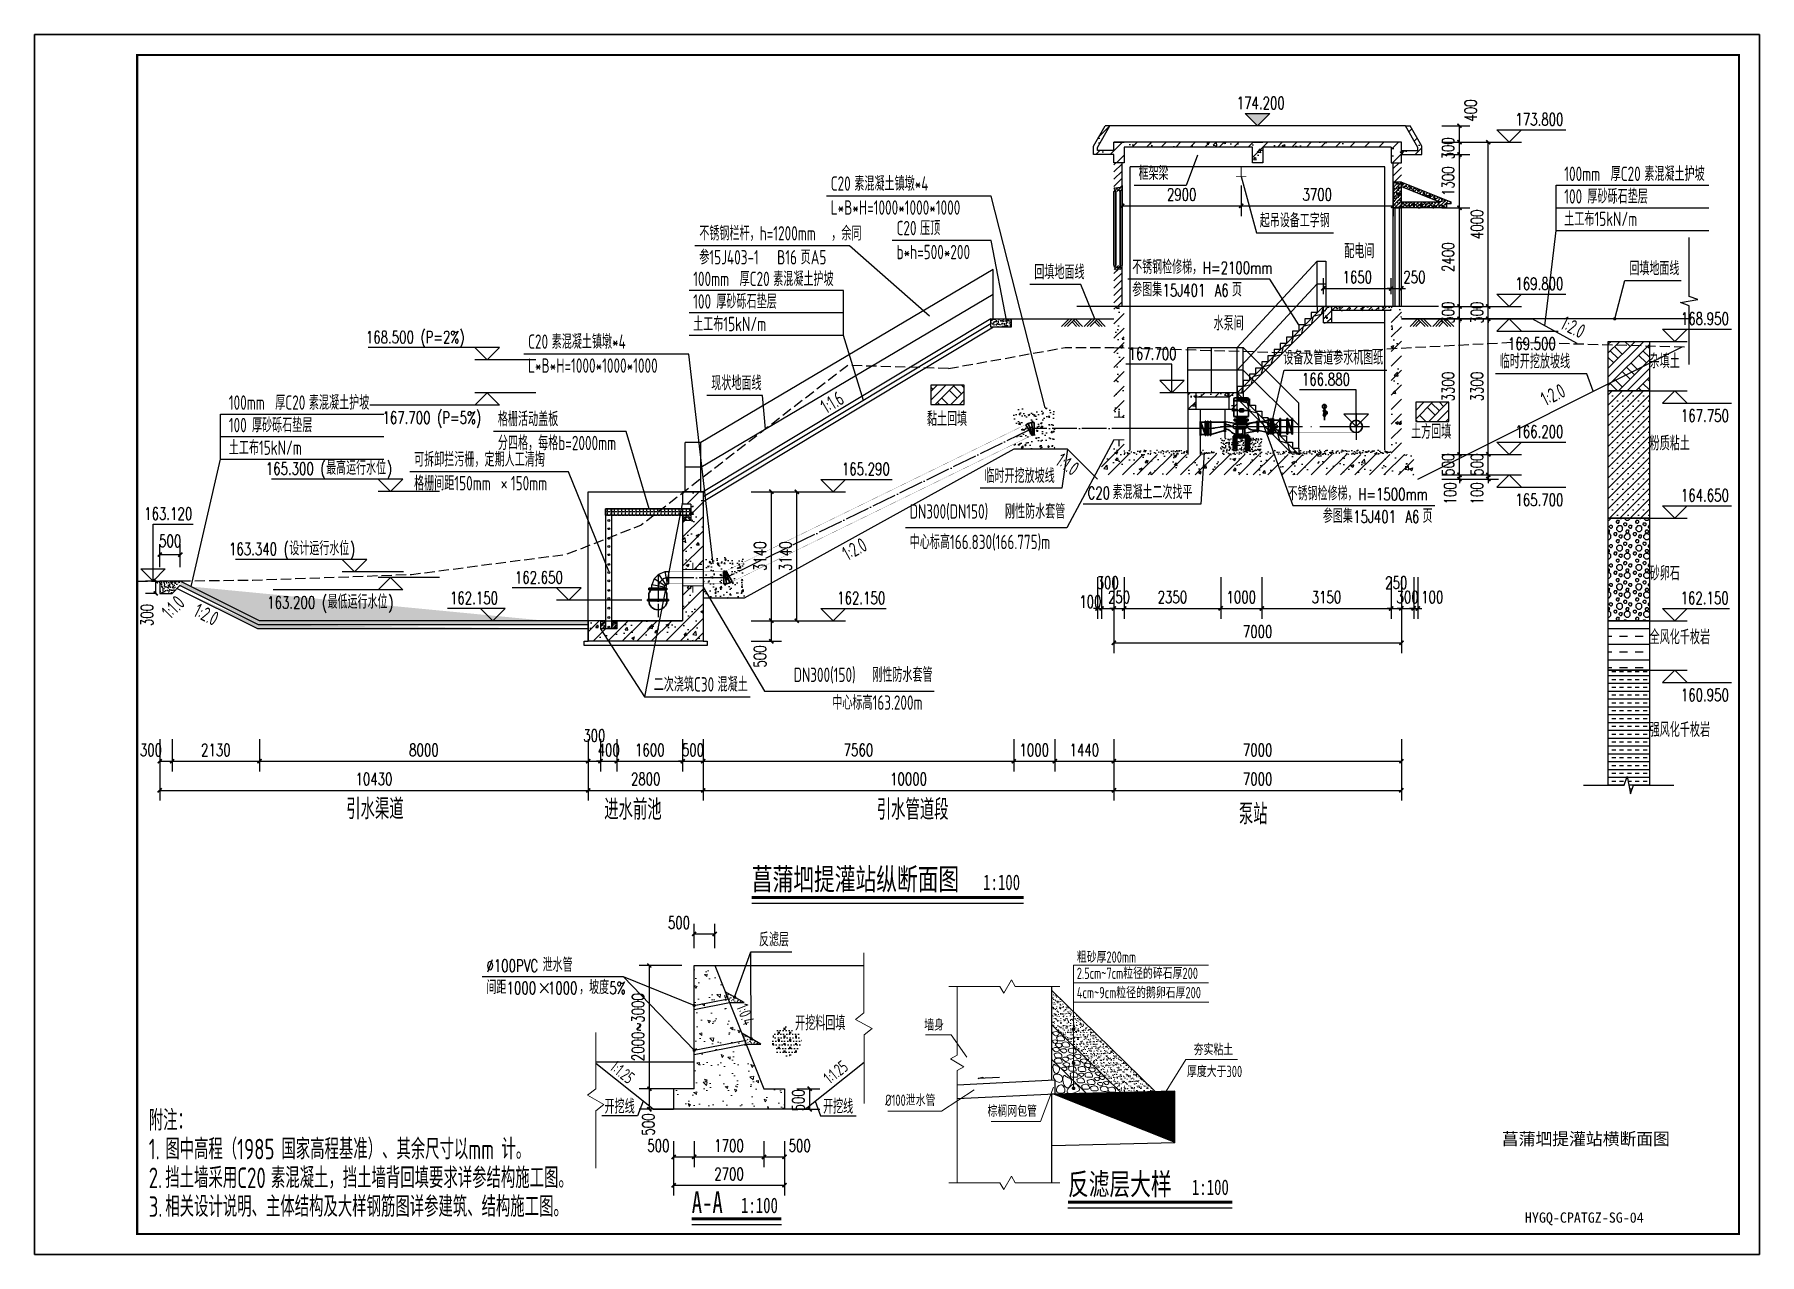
# Model space of a CAD drawing. Header units: millimetres. Extents: x -725 to 2274960, y -506 to 2980382.
# Drawn here: x 2033283 to 2075283, y 2656332 to 2686032 of the extents above; entities that cross this region are included whole.
import ezdxf
from ezdxf.enums import TextEntityAlignment as Align

# ---------------------------------------------------------------- set-up
doc = ezdxf.new("R2010")
doc.units = ezdxf.units.MM
doc.header["$LTSCALE"] = 1000
for name, pattern in [('CENTER', [50.800000000000004, 31.75, -6.35, 6.35, -6.35]), ('CENTERX2', [4, 2.5, -0.5, 0.5, -0.5]), ('DASH', [0.35, 0.25, -0.1]), ('DOTE', [2.4200000000000004, 2, -0.2, 0.02, -0.2])]:
    doc.linetypes.add(name, pattern=pattern)
for name, color, linetype in [('02', 1, 'Continuous'), ('0N', 7, 'Continuous'), ('1', 1, 'Continuous'), ('4', 1, 'Continuous'), ('4N', 3, 'Continuous'), ('BAR_TEXT(框梁钢筋文字)', 2, 'Continuous'), ('DIM', 4, 'Continuous'), ('DIM_ELEV', 3, 'Continuous'), ('DIM_LEAD', 3, 'Continuous'), ('DIM_SYMB', 3, 'Continuous'), ('DMX', 7, 'Continuous'), ('DOTE', 1, 'DOTE'), ('E_OTHER', 7, 'Continuous'), ('PUB_DIM', 3, 'Continuous'), ('PUB_TITLE', 4, 'Continuous'), ('TEXT_BG', 3, 'Continuous'), ('TWT_DIM', 3, 'Continuous'), ('YHCENTER', 4, 'CENTER'), ('YHG_文字', 7, 'Continuous'), ('YHGZ_插图', 2, 'Continuous'), ('YHJ_剖面_梁板', 4, 'Continuous'), ('YHJ_平面_砖墙', 4, 'Continuous'), ('YHJ_文字_公文、说明', 7, 'Continuous'), ('YHJ_标高', 3, 'Continuous'), ('YHJ_看线', 144, 'Continuous'), ('YHJ_门窗细线', 160, 'Continuous'), ('YHSOLID', 7, 'Continuous'), ('中心线层', 6, 'CENTERX2'), ('图框', 7, 'Continuous'), ('标注', 3, 'Continuous'), ('线框', 2, 'Continuous'), ('细线', 4, 'Continuous'), ('轮廓线', 2, 'Continuous'), ('附属构件', 6, 'Continuous')]:
    doc.layers.add(name, color=color, linetype=linetype)
for name, color, linetype, lineweight in [('G-LABEL（引线）', 3, 'Continuous', 13), ('G_SYMBOL（符号）', 3, 'Continuous', 13), ('文字', 4, 'Continuous', 0), ('管', 1, 'Continuous', 30)]:
    doc.layers.add(name, color=color, linetype=linetype, lineweight=lineweight)
doc.styles.add('_TCH_DIM', font='SIMPLEX', dxfattribs={"bigfont": 'GBCBIG'})
doc.styles.add('_TCH_DIM_T3', font='SIMPLEX', dxfattribs={"width": 0.7058823529411765, "bigfont": 'GBCBIG'})
doc.styles.add('biaotilan', font='', dxfattribs={"width": 0.7})
doc.styles.add('TSSD_Rein', font='tssdeng.shx', dxfattribs={"width": 0.7, "bigfont": 'hztxt.shx'})
doc.styles.get('biaotilan').set_extended_font_data('SimSun')
doc.dimstyles.new('_TCH_ARCH&&100', dxfattribs={"dimtxt": 297.5, "dimasz": 100, "dimexe": 250, "dimexo": 300, "dimgap": 126.25, "dimtad": 1, "dimdec": 0, "dimzin": 0, "dimdsep": 46, "dimtxsty": '_TCH_DIM_T3', "dimblk": 'ARCHTICK', "dimcen": 0.09, "dimclrt": 7, "dimazin": 2, "dimtfac": 1, "dimtdec": 0, "dimtix": 1, "dimtmove": 2, "dimatfit": 3, "dimfxl": 75, "dimtolj": 1, "dimtzin": 0, "dimarcsym": 0})
doc.dimstyles.new('_TCH_ARCH_M_M&&100', dxfattribs={"dimtxt": 297.5, "dimasz": 100, "dimexe": 250, "dimexo": 300, "dimgap": 126.25, "dimtad": 1, "dimdec": 0, "dimzin": 0, "dimdsep": 46, "dimtxsty": '_TCH_DIM_T3', "dimblk": 'ARCHTICK', "dimcen": 0.09, "dimclrt": 7, "dimazin": 2, "dimtfac": 1, "dimtdec": 0, "dimtix": 1, "dimtmove": 2, "dimatfit": 3, "dimfxl": 75, "dimtolj": 1, "dimtzin": 0, "dimarcsym": 0})
doc.dimstyles.new('_TCH_ARCH_MM_M&&100', dxfattribs={"dimtxt": 297.5, "dimasz": 100, "dimexe": 250, "dimexo": 300, "dimgap": 126.25, "dimtad": 1, "dimdec": 0, "dimzin": 0, "dimdsep": 46, "dimtxsty": '_TCH_DIM_T3', "dimblk": 'ARCHTICK', "dimcen": 0.09, "dimclrt": 7, "dimazin": 2, "dimtfac": 1, "dimtdec": 0, "dimtix": 1, "dimtmove": 2, "dimatfit": 3, "dimfxl": 75, "dimtolj": 1, "dimtzin": 0, "dimarcsym": 0})
doc.dimstyles.new('_TWT_ARCH&&100', dxfattribs={"dimtxt": 297.5, "dimasz": 100, "dimexe": 250, "dimexo": 300, "dimgap": 126.25, "dimtad": 1, "dimdec": 0, "dimzin": 0, "dimdsep": 46, "dimtxsty": '_TCH_DIM_T3', "dimblk": 'ARCHTICK', "dimcen": 0.09, "dimclrt": 7, "dimazin": 2, "dimtfac": 1, "dimtdec": 0, "dimtix": 1, "dimtmove": 2, "dimatfit": 3, "dimfxl": 75, "dimtolj": 1, "dimtzin": 0, "dimarcsym": 0})
pattern_1 = [(49.99999999999999, (-1067.895209488459, 0), (143.4520365201507, -12.55042699651902), [15, -165]), (355, (-1067.895209488459, 0), (-27.7502667226, 150.4384267400024), [12, -132]), (100.4514, (-1055.940873488459, -1.045868), (115.7018763428043, 137.8879084121907), [12.748038, -140.2284224]), (46.18420000000002, (-1067.895209488459, 40), (213.4482097251289, -33.10380286580362), [22.49999999999999, -247.4999999999999]), (96.6356, (-1050.107860488459, 37.2413386), (186.9325411097407, 194.8235741800883), [19.1220576, -210.3426]), (351.1842, (-1067.895209488459, 40), (186.9323890267254, 194.8237201850649), [18, -198]), (21, (-1047.895209488459, 30), (119.3814104236923, -80.52377813306776), [15, -165]), (326.0000000000001, (-1047.895209488459, 30), (48.66306638431634, 145.0300090093706), [12, -132]), (71.4514, (-1037.946762888459, 23.2896788), (168.044525716298, 64.50609934199048), [12.748038, -140.2284224]), (37.50000000000001, (-1067.895209488459, 0), (2.431971063458134, 66.5787707662623), [0, -130.4, 0, -134, 0, -132.5]), (7.499999999999999, (-1067.895209488459, 0), (52.61390748842972, 78.88234237647205), [0, -76.39999999999999, 0, -127.4, 0, -50.5]), (327.5, (-1112.495209488459, 0), (106.7644872344818, -4.510974346875951), [0, -50, 0, -156, 0, -207]), (317.5, (-1132.495209488459, 0), (116.6372338684772, 20.02099646646354), [0, -65, 0, -103.6, 0, -147])]
pattern_2 = [(45, (0, 0), (-176.7766952966369, 176.7766952966369), []), (49.99999999999999, (0, 0), (717.2601826007534, -62.75213498259511), [75, -825]), (355, (0, 0), (-138.751333613, 752.1921337000118), [60, -660]), (100.4514, (59.77168, -5.22934), (578.5093817140216, 689.4395420609536), [63.74019000000001, -701.142112]), (46.18420000000001, (0, 200), (1067.241048625644, -165.5190143290181), [112.5, -1237.5]), (96.6356, (88.936745, 186.206693), (934.6627055487033, 974.1178709004417), [95.610288, -1051.713]), (351.1842, (0, 200), (934.6619451336272, 974.1186009253246), [90, -990]), (21, (100, 150), (596.9070521184617, -402.6188906653388), [75, -825]), (326.0000000000001, (100, 150), (243.3153319215817, 725.150045046853), [60, -660]), (71.4514, (149.742233, 116.448394), (840.22262858149, 322.5304967099524), [63.74019000000001, -701.142112]), (37.50000000000001, (0, 0), (12.15985531729067, 332.8938538313115), [0, -652, 0, -670, 0, -662.5]), (7.499999999999999, (0, 0), (263.0695374421486, 394.4117118823602), [0, -382, 0, -637, 0, -252.5]), (327.5, (-223, 0), (533.822436172409, -22.55487173437976), [0, -250, 0, -780, 0, -1035]), (317.5, (-323, 0), (583.1861693423863, 100.1049823323177), [0, -325, 0, -518, 0, -735])]

msp = doc.modelspace()

# ---------------------------------------------------------------- texts
at = {"color": 3, "style": 'TSSD_Rein', "width": 0.7}
for p in [(2047162.836149335, 2659760.696775452), (2052481.70106963, 2659760.696775452)]:
    msp.add_text('开挖线', height=350.0000000000001, dxfattribs=at).set_placement(p)
at = {"layer": 'BAR_TEXT(框梁钢筋文字)', "style": 'TSSD_Rein', "width": 0.7}
for s, p in [('粗砂厚200mm', (2058660.676188318, 2663435.988942242, -1.529858577342952e-09)), ('2.5cm~7cm粒径的碎石厚200', (2058660.676188318, 2663040.612913704, -1.529858577342951e-09)), ('4cm~9cm粒径的鹅卵石厚200', (2058660.676188318, 2662569.59021864, -1.529858577342951e-09)), ('墙身', (2054946.988108484, 2661783.596972561)), ('夯实粘土', (2061505.390208093, 2661183.415672398, 2.053784718428791e-09)), ('厚度大于300', (2061343.217341272, 2660651.676786995, 2.053784718428791e-09)), ('%%C100泄水管', (2053993.469973413, 2659949.181995488, 2.053784718428791e-09)), ('棕榈网包管', (2056487.643542139, 2659685.045891858, 2.053784718428791e-09)), ('5%', (2059421.916628687, 2659928.044367409, 1.228850174493591e-09))]:
    msp.add_text(s, height=275, dxfattribs=at).set_placement(p)
at = {"layer": 'DIM_ELEV', "color": 7, "style": '_TCH_DIM', "width": 0.7058823529411765}
for s, p in [('174.200', (2062554.221599794, 2684215.724561777)), ('173.800', (2069339.088742984, 2683815.724561775)), ('169.800', (2069339.088742984, 2679815.724561775)), ('168.950', (2073368.650258464, 2678965.724561775)), ('168.500', (2041351.232048759, 2678515.724561775)), ('(P=2%)', (2042681.232048759, 2678515.724561775)), ('169.500', (2069155.088742984, 2678355.724561775)), ('166.880', (2064142.221599795, 2677489.330099382)), ('167.700', (2041755.139931713, 2676555.724561775)), ('(P=5%)', (2043085.139931713, 2676555.724561775)), ('167.750', (2073368.650258464, 2676605.724561775)), ('166.200', (2069339.088742984, 2676215.724561775)), ('165.300', (2038913.888190325, 2675315.724561775)), ('(', (2040243.888190325, 2675315.724561775)), (')', (2041858.356275432, 2675315.724561775)), ('165.700', (2069339.088742984, 2674555.724561775)), ('164.650', (2073368.650258464, 2674665.724561775)), ('163.120', (2035954.795690721, 2674218.592927956)), ('163.340', (2038018.691229247, 2673355.724561775)), ('(', (2039348.691229247, 2673355.724561775)), (')', (2040963.159314353, 2673355.724561775)), ('162.650', (2044978.161878219, 2672665.724555313)), ('162.150', (2043398.282343731, 2672165.724555313)), ('162.150', (2052827.117461727, 2672165.724555313)), ('162.150', (2073362.650258464, 2672165.724561775)), ('163.200', (2038949.010549344, 2672055.724561775)), ('(', (2040279.010549344, 2672055.724561775)), (')', (2041893.478634451, 2672055.724561775)), ('160.950', (2073368.650258464, 2669805.724561775))]:
    msp.add_text(s, height=297.5, dxfattribs=at).set_placement(p)
at = {"layer": 'DIM_ELEV', "color": 7, "style": '_TCH_DIM'}
for s, p in [('最高运行水位', (2040383.888190325, 2675315.724561775)), ('设计运行水位', (2039488.691229247, 2673355.724561775)), ('最低运行水位', (2040419.010549344, 2672055.724561775))]:
    msp.add_text(s, height=337.5886524822695, dxfattribs=at).set_placement(p)
at = {"layer": 'DIM_LEAD', "color": 7}
for s, height, style, width, p in [('C20', 350, 'TSSD_Rein', 0.7, (2052669.23175415, 2682227.953931103)), ('素混凝土镇墩', 350, 'TSSD_Rein', 0.7, (2053244.039446458, 2682227.953931103)), ('*4', 350, 'TSSD_Rein', 0.7, (2054714.039446458, 2682227.953931103)), ('100mm', 350, 'TSSD_Rein', 0.7, (2070528.772825188, 2682465.970849068)), ('厚', 350, 'TSSD_Rein', 0.7, (2071659.542055957, 2682465.970849068)), ('C20', 350, 'TSSD_Rein', 0.7, (2071904.542055957, 2682465.970849068)), ('素混凝土护坡', 350, 'TSSD_Rein', 0.7, (2072479.349748265, 2682465.970849068)), ('100', 350, 'TSSD_Rein', 0.7, (2070528.772825188, 2681916.470849068)), ('厚砂砾石垫层', 350, 'TSSD_Rein', 0.7, (2071094.157440572, 2681916.470849068)), ('L*B*H=1000*1000*1000', 350, 'TSSD_Rein', 0.7, (2052669.23175415, 2681644.792166397)), ('土工布', 350, 'TSSD_Rein', 0.7, (2070528.772825188, 2681366.970849068)), ('15kN/m', 350, 'TSSD_Rein', 0.7, (2071263.772825188, 2681366.970849068)), ('不锈钢栏杆，', 350, 'TSSD_Rein', 0.7, (2049469.086926161, 2681017.406753532)), ('h=1200mm', 350, 'TSSD_Rein', 0.7, (2050939.086926161, 2681017.406753532)), ('，余同', 350, 'TSSD_Rein', 0.7, (2052682.356156931, 2681017.406753532)), ('C20', 350, 'TSSD_Rein', 0.7, (2054271.251227659, 2681145.052214668)), ('压顶', 350, 'TSSD_Rein', 0.7, (2054846.058919967, 2681145.052214668)), ('b*h=500*200', 350, 'TSSD_Rein', 0.7, (2054271.251227659, 2680561.890449962)), ('参', 350, 'TSSD_Rein', 0.7, (2049469.086926161, 2680434.244988826)), ('15J403-1', 350, 'TSSD_Rein', 0.7, (2049714.086926161, 2680434.244988826)), ('B16', 350, 'TSSD_Rein', 0.7, (2051364.089954629, 2680434.244988826)), ('页', 350, 'TSSD_Rein', 0.7, (2051938.897646937, 2680434.244988826)), ('A5', 350, 'TSSD_Rein', 0.7, (2052183.897646937, 2680434.244988826)), ('回填地面线', 350, 'TSSD_Rein', 0.7, (2057625.313760029, 2680073.968756339)), ('H=2100mm', 297.5, '_TCH_DIM', 0.7058823529411765, (2061729.944147903, 2680204.423363907)), ('15J401', 297.5, '_TCH_DIM', 0.7058823529411765, (2060746.965424498, 2679655.593576673)), ('A6', 297.5, '_TCH_DIM', 0.7058823529411765, (2062016.965424498, 2679655.593576673)), ('素混凝土镇墩', 350, 'TSSD_Rein', 0.7, (2045875.645576626, 2678380.629070184)), ('C20', 350, 'TSSD_Rein', 0.7, (2045300.837884318, 2678380.629070184)), ('*4', 350, 'TSSD_Rein', 0.7, (2047345.645576626, 2678380.629070184)), ('L*B*H=1000*1000*1000', 350, 'TSSD_Rein', 0.7, (2045300.837884318, 2677797.467305478)), ('临时开挖放坡线', 350, 'TSSD_Rein', 0.7, (2068956.649164394, 2677899.362243413)), ('现状地面线', 350, 'TSSD_Rein', 0.7, (2049761.524987789, 2677371.656882104)), ('格栅活动盖板', 350, 'TSSD_Rein', 0.7, (2044565.693214556, 2676495.916043957)), ('分四格，每格', 350, 'TSSD_Rein', 0.7, (2044565.693214556, 2675912.754279251)), ('b=2000mm', 350, 'TSSD_Rein', 0.7, (2046035.693214556, 2675912.754279251)), ('可拆卸拦污栅，定期人工清掏', 350, 'TSSD_Rein', 0.7, (2042525.269640255, 2675512.641164121)), ('临时开挖放坡线', 350, 'TSSD_Rein', 0.7, (2056409.064920439, 2675113.586467512)), ('格栅间距', 350, 'TSSD_Rein', 0.7, (2042525.269640255, 2674933.339693533)), ('150mm', 350, 'TSSD_Rein', 0.7, (2043505.269640255, 2674933.339693533)), ('×', 350, 'TSSD_Rein', 0.7, (2044636.038871025, 2674933.339693533)), ('150mm', 350, 'TSSD_Rein', 0.7, (2044881.038871025, 2674933.339693533)), ('C20', 297.5, '_TCH_DIM', 0.7058823529411765, (2058922.276529137, 2674722.096164023)), ('H=1500mm', 297.5, '_TCH_DIM', 0.7058823529411765, (2065513.04071031, 2674691.94172601)), ('DN300(DN150)', 350, 'TSSD_Rein', 0.7, (2054592.990132211, 2674246.471493775)), ('刚性防水套管', 350, 'TSSD_Rein', 0.7, (2056911.067055288, 2674246.471493775)), ('15J401', 297.5, '_TCH_DIM', 0.7058823529411765, (2065389.423689033, 2674143.111938776)), ('A6', 297.5, '_TCH_DIM', 0.7058823529411765, (2066659.423689033, 2674143.111938776)), ('中心标高', 350, 'TSSD_Rein', 0.7, (2054592.990132211, 2673503.138160442)), ('166.830(166.775)m', 350, 'TSSD_Rein', 0.7, (2055572.990132211, 2673503.138160442)), ('二次浇筑', 350, 'TSSD_Rein', 0.7, (2048359.345162579, 2670035.965280099)), ('C30', 350, 'TSSD_Rein', 0.7, (2049339.345162579, 2670035.965280099)), ('混凝土', 350, 'TSSD_Rein', 0.7, (2049914.152854887, 2670035.965280099)), ('DN300(150)', 350, 'TSSD_Rein', 0.7, (2051767.466508131, 2670269.28131179)), ('刚性防水套管', 350, 'TSSD_Rein', 0.7, (2053680.351123516, 2670269.28131179)), ('中心标高', 350, 'TSSD_Rein', 0.7, (2052706.286920003, 2669592.614645123)), ('163.200m', 350, 'TSSD_Rein', 0.7, (2053686.286920003, 2669592.614645123)), ('%%c100PVC', 297.5, '_TCH_DIM', 0.7058823529411765, (2044285.767143275, 2663215.200420104)), ('1000', 297.5, '_TCH_DIM', 0.7058823529411765, (2044777.256504977, 2662670.094037125)), ('1000', 297.5, '_TCH_DIM', 0.7058823529411765, (2045783.001185828, 2662670.094037125)), ('5%', 297.5, '_TCH_DIM', 0.7058823529411765, (2047280.235228381, 2662670.094037125))]:
    msp.add_text(s, height=height, dxfattribs=dict(at, style=style, width=width)).set_placement(p)
at = {"layer": 'DIM_LEAD', "color": 7, "style": '_TCH_DIM'}
for s, p in [('框架梁', (2060165.453432378, 2682486.800893744)), ('起吊设备工字钢', (2063117.743484026, 2681336.967129659)), ('不锈钢检修梯，', (2060009.731381945, 2680204.423363907)), ('回填地面线', (2072116.6033673, 2680169.833506856)), ('参图集', (2060009.731381945, 2679655.593576673)), ('页', (2062436.965424498, 2679655.593576673)), ('设备及管道参水机图纸', (2063690.224828463, 2677993.909723208)), ('素混凝土二次找平', (2059532.276529137, 2674722.096164023)), ('不锈钢检修梯，', (2063792.827944353, 2674691.94172601)), ('参图集', (2064652.18964648, 2674143.111938776)), ('页', (2067079.423689033, 2674143.111938776)), ('反滤层', (2050923.168583673, 2663831.164085438)), ('泄水管', (2045655.767143275, 2663215.200420104)), ('间距', (2044285.767143275, 2662670.094037125)), ('×', (2045537.256504977, 2662670.094037125)), ('，坡度', (2046543.001185828, 2662670.094037125))]:
    msp.add_text(s, height=337.5886524822695, dxfattribs=at).set_placement(p)
at = {"layer": 'DIM_SYMB', "color": 7, "width": 0.7}
for s, height, style, p in [('100mm', 350, 'TSSD_Rein', (2049319.85647878, 2679908.062846512)), ('厚', 350, 'TSSD_Rein', (2050450.625709549, 2679908.062846512)), ('C20', 350, 'TSSD_Rein', (2050695.625709549, 2679908.062846512)), ('素混凝土护坡', 350, 'TSSD_Rein', (2051270.433401857, 2679908.062846512)), ('100', 350, 'TSSD_Rein', (2049319.85647878, 2679358.562846512)), ('厚砂砾石垫层', 350, 'TSSD_Rein', (2049885.241094164, 2679358.562846512)), ('土工布', 350, 'TSSD_Rein', (2049319.85647878, 2678809.062846512)), ('15kN/m', 350, 'TSSD_Rein', (2050054.85647878, 2678809.062846512)), ('100mm', 350, 'TSSD_Rein', (2038013.687424843, 2676897.138001229)), ('厚', 350, 'TSSD_Rein', (2039144.456655612, 2676897.138001229)), ('C20', 350, 'TSSD_Rein', (2039389.456655612, 2676897.138001229)), ('素混凝土护坡', 350, 'TSSD_Rein', (2039964.26434792, 2676897.138001229)), ('100', 350, 'TSSD_Rein', (2038013.687424843, 2676347.638001229)), ('厚砂砾石垫层', 350, 'TSSD_Rein', (2038579.072040227, 2676347.638001229)), ('土工布', 350, 'TSSD_Rein', (2038013.687424843, 2675798.138001229)), ('15kN/m', 350, 'TSSD_Rein', (2038748.687424843, 2675798.138001229)), ('菖蒲垇提灌站纵断面图', 528.6919831223629, 'biaotilan', (2050748.493764479, 2665205.07105206)), ('1:100', 377.6371308016878, 'biaotilan', (2056380.687857306, 2665205.07105206)), ('反滤层大样', 528.6919831223629, 'biaotilan', (2058446.252179608, 2657781.83025822)), ('A-A', 528.6919831223629, 'biaotilan', (2049285.691454188, 2657340.055378703)), ('1:100', 377.6371308016878, 'biaotilan', (2061463.045428553, 2657781.83025822)), ('1:100', 377.6371308016878, 'biaotilan', (2050485.142930982, 2657340.055378703))]:
    msp.add_text(s, height=height, dxfattribs=dict(at, style=style)).set_placement(p)
at = {"layer": 'YHG_文字', "style": 'TSSD_Rein', "width": 0.7}
for s, height, p in [('配电间', 350, (2065171.430241073, 2680584.275302709)), ('水泵间', 350, (2061990.7729433, 2678827.08220509)), ('杂填土', 350, (2072608.92000214, 2677906.260941087)), ('黏土回填', 350, (2055011.016610142, 2676500.258029893)), ('土方回填', 350, (2066798.773981575, 2676188.969521812)), ('粉质粘土', 350, (2072608.92000214, 2675905.255910359)), ('砂卵石', 350, (2072608.92000214, 2672740.735744716)), ('全风化千枚岩', 350, (2072608.92000214, 2671188.64195438)), ('强风化千枚岩', 350, (2072608.92000214, 2668933.326030178)), ('引水渠道', 500, (2040871.885157623, 2666928.605193569)), ('进水前池', 500, (2047153.519445039, 2666913.867516068)), ('引水管道段', 500, (2053788.12728028, 2666913.867516068)), ('泵站', 500, (2062607.126455716, 2666803.101146038))]:
    msp.add_text(s, height=height, dxfattribs=at).set_placement(p)
for s, height, rotation, p in [('1:2.0', 350, 333.4349488014684, (2070404.993102926, 2678881.587879854)), ('1:2.0', 350, 26.56505118899666, (2070074.214514802, 2676975.799554211)), ('1:1.6', 350, 31.02390328494358, (2052559.567880366, 2676788.202696122)), ('1:1.0', 349.9999999999999, 325.7355693017402, (2058113.375806767, 2675576.127789625)), ('1:2.0', 349.9999999999999, 28.97037601642635, (2053078.766287559, 2673211.144655377)), ('1:1.0', 349.9999999999999, 45, (2036591.189507589, 2671775.35289687)), ('1:2.0', 349.9999999999999, 333.4349488110033, (2037127.466119693, 2671886.112139246))]:
    msp.add_text(s, height=height, rotation=rotation, dxfattribs=at).set_placement(p)
at = {"layer": 'YHJ_文字_公文、说明', "style": 'TSSD_Rein', "width": 0.7}
for s, p in [('附注：', (2036064.454158995, 2659349.009421638)), ('1.', (2036064.454158995, 2658649.009421638)), ('图中高程（', (2036468.300312841, 2658649.009421638)), ('1985', (2038218.300312841, 2658649.009421638)), ('国家高程基准）、其余尺寸以', (2039295.223389764, 2658649.009421638)), ('计。', (2044652.915697456, 2658649.009421638)), ('mm', (2043845.223389764, 2658649.009421638)), ('2.', (2036064.454158995, 2657949.009421638)), ('挡土墙采用', (2036468.300312841, 2657949.009421638)), ('C20', (2038218.300312841, 2657949.009421638)), ('素混凝土，挡土墙背回填要求详参结构施工图。', (2039039.454158995, 2657949.009421638)), ('相关设计说明、主体结构及大样钢筋图详参建筑、结构施工图。', (2036468.300312841, 2657249.009421638)), ('3.', (2036064.454158995, 2657249.009421638))]:
    msp.add_text(s, height=500, dxfattribs=at).set_placement(p)
at = {"layer": 'YHJ_标高', "color": 7, "style": '_TCH_DIM', "width": 0.7058823529411765}
for s, p in [('167.700', (2059919.256066157, 2678115.724561775)), ('165.290', (2052939.117461727, 2675305.724555313))]:
    msp.add_text(s, height=297.5, dxfattribs=at).set_placement(p)
at = {"layer": '图框', "style": 'biaotilan'}
for s, height, p in [('菖蒲垇提灌站横断面图', 300, (2069008.82117875, 2658998.117690485)), ('HYGQ-CPATGZ-SG-04', 250, (2069572.407650771, 2657106.170380865))]:
    msp.add_text(s, height=height, dxfattribs=at).set_placement(p)
at = {"layer": '标注', "style": 'TSSD_Rein', "width": 0.7}
for s, rotation, p in [('1:0.4', 291.7999999997728, (2050374.207525856, 2662086.84421905)), ('1:1.25', 321.3400000004709, (2047446.391553388, 2660584.976294856)), ('1:1.25', 38.65999999952917, (2052941.429593318, 2660584.976294856))]:
    msp.add_text(s, height=300, rotation=rotation, dxfattribs=at).set_placement(p, align=Align.BOTTOM_CENTER)
at = {"layer": '标注', "color": 3, "style": 'TSSD_Rein', "width": 0.7}
msp.add_text('开挖料回填', height=350.01, dxfattribs=at).set_placement((2051802.470345577, 2661685.39253267), align=Align.BOTTOM_LEFT)

# ---------------------------------------------------------------- blocks, each defined once
blk = doc.blocks.new('HAYJZ A3')
blk.add_lwpolyline([(4974.596798436251, -403416.8118436723), (46974.59679843625, -403416.8118436723), (46974.59679843625, -433116.8118436723), (4974.596798436251, -433116.8118436723), (4974.596798436251, -403416.8118436723)])
at = {"const_width": 50}
blk.add_lwpolyline([(7474.596798436251, -403916.8118436723), (46474.59679843625, -403916.8118436723), (46474.59679843625, -432616.8118436723), (7474.596798436251, -432616.8118436723), (7474.596798436251, -403916.8118436723)], dxfattribs=at)
at = {"layer": 'PUB_TITLE'}
blk.add_lwpolyline([(4974.596798436251, -433116.8118436723), (46974.59679843625, -433116.8118436723), (46974.59679843625, -403416.8118436723), (4974.596798436251, -403416.8118436723)], close=True, dxfattribs=at)
blk = doc.blocks.new('M20-300')
at = {"color": 8}
for p, q in [((1063.048232936068, 758.3141022006166), (1063.048844080477, 477.0642410610453)), ((1063.048718968523, 713.6338207694353), (1063.048718968523, 674.1861181146814)), ((1083.054049975413, 758.3145145584713), (1083.054661400849, 477.1049126830767)), ((1045.46834117308, 459.4068354021292), (1035.710078957316, 385.8801699032192)), ((1045.46834117308, 459.4068354021292), (1068.404256018111, 456.3628421828616)), ((1068.404256018111, 456.3628421828616), (1058.645993802347, 382.8361766839516)), ((1062.978031956591, 477.3379660404171), (1086.980704577523, 384.5553928493755)), ((1082.983849204378, 477.3379660404171), (1108.954681016854, 391.8641373807332))]:
    blk.add_line(p, q, dxfattribs=at)
for radius, start, end in [(37.59767119622603, 172.4400377139944, 16.90116421631823), (14.46064276777924, 7.559962286005603, 209.6242468836864), (14.46064276777924, 172.4400377139944, 14.50432231198208)]:
    blk.add_arc((1072.980940580484, 380.9336809218512), radius, start, end, dxfattribs=at)
at = {"layer": '0N', "color": 8}
for p, q in [((1055.727355074428, 774.2800290201558), (1058.05225744698, 775.6223120308132)), ((1055.727355074428, 759.0486807009438), (1055.727355074428, 774.2800290201558)), ((1055.727355074428, 759.0486807009438), (1058.05225744698, 757.7063976903446)), ((1088.05099773797, 775.6223120308132), (1058.05225744698, 775.6223120308132)), ((1063.052047495497, 779.5817230388056), (1064.405324001971, 780.9349995452794)), ((1063.052047495497, 775.6223120308132), (1063.052047495497, 779.5817230388056)), ((1083.051207689452, 779.5817230388056), (1063.052047495497, 779.5817230388056)), ((1064.38949133351, 759.0486807009438), (1064.38949133351, 774.2800290201558)), ((1081.697931182978, 780.9349995452794), (1064.405324001971, 780.9349995452794)), ((1081.697931182978, 780.9349995452794), (1083.051207689452, 779.5817230388056)), ((1081.713763851556, 759.0486807009438), (1081.713763851556, 774.2800290201558)), ((1083.051207689452, 775.6223120308132), (1083.051207689452, 779.5817230388056)), ((1090.375900110521, 774.2800290201558), (1088.05099773797, 775.622312030755)), ((1090.375900110521, 759.0486807009438), (1088.05099773797, 757.7063976903446)), ((1090.375900110521, 759.0486807008856), (1090.375900110521, 774.2800290200976))]:
    blk.add_line(p, q, dxfattribs=at)
for centre, radius, start, end in [((1060.05842320394, 767.9637651147204), 7.658546916060786, 55.56153059701569, 115.5615305952442), ((1060.05842320394, 765.3649446063791), 7.658546916060793, 244.4384694047558, 304.4384694029843), ((1073.051627592475, 747.0015488825156), 28.62076314829334, 72.38303115874483, 107.6169688412552), ((1073.051627592475, 786.3271608386422), 28.62076314829328, 252.3830311587449, 287.6169688412552), ((1086.044831981009, 767.9637651147204), 7.658546916060793, 55.56153059701569, 124.4384694029843), ((1086.044831981009, 765.3649446063791), 7.658546916060793, 235.5615305970157, 304.4384694029843)]:
    blk.add_arc(centre, radius, start, end, dxfattribs=at)
at = {"layer": '4N', "color": 8}
for p, q in [((1064.405324001971, 775.6223120308132), (1064.405324001971, 780.9349995452794)), ((1081.697931182978, 775.6223120308132), (1081.697931182978, 780.9349995452794))]:
    blk.add_line(p, q, dxfattribs=at)
at = {"layer": '中心线层', "color": 8, "ltscale": 8}
for p, q in [((1073.051627592475, 786.3089956838521), (1073.051627592475, 362.1753499629558)), ((1119.81867547892, 380.9336809218512), (1026.284579706029, 380.9336809218512))]:
    blk.add_line(p, q, dxfattribs=at)
blk = doc.blocks.new('ZXP')
at = {"layer": 'YHCENTER', "color": 8, "linetype": 'CENTER'}
blk.add_line((-9.417321059676794, 0), (9.52616285018496, 0), dxfattribs=at)
at = {"layer": 'YHCENTER', "color": 8}
blk.add_line((0, 43.61983347658577), (0, -43.26721279142464), dxfattribs=at)
at = {"layer": 'YHSOLID', "color": 8}
for p, q in [((-7, 30), (-7, -30)), ((-1.299999999999955, 6), (-4.5, 2.799999999999955)), ((-4.5, 2.799999999999955), (-4.5, -30)), ((0, 30), (-3.483339501604632, 17)), ((-1.300000000000182, 17), (-3.483339501604632, 17)), ((-1.299999999999955, 17), (-1.299999999999955, 6)), ((0, 30), (3.483339501604632, 17)), ((1.299999999999955, 17), (1.299999999999955, 6)), ((1.300000000000182, 17), (3.483339501604632, 17)), ((1.299999999999955, 6), (4.5, 2.799999999999955)), ((4.5, 2.799999999999955), (4.5, -30)), ((7, 30), (7, -30)), ((-4.5, -30), (0, -25.5)), ((4.5, -30), (0, -25.5))]:
    blk.add_line(p, q, dxfattribs=at)
for centre, start, end in [((0, 30), 0, 180), ((0, -30), 180, 0)]:
    blk.add_arc(centre, 7, start, end, dxfattribs=at)
blk = doc.blocks.new('GAGAGAGA')
at = {"layer": '管'}
h = blk.add_hatch(color=8, dxfattribs=at)
h.paths.add_polyline_path([(593305.6857252026, 8671.88387819429, -0.5305984520704821), (593284.2135282631, 8686.421263277269), (593299.8707711707, 8686.421263277269)])
h.paths.add_polyline_path([(593299.8707711707, 8686.421263277269), (593284.2135282631, 8686.421263277269, -0.3066784415634947), (593294.0558171376, 8700.958648359723)])
h.paths.add_polyline_path([(593315.5280140766, 8686.421263277269), (593299.8707711707, 8686.421263277269), (593294.0558171376, 8700.958648359723, -0.5305984520704821)])
h.paths.add_polyline_path([(593305.6857252026, 8671.88387819429), (593299.8707711707, 8686.421263274708), (593315.5280140766, 8686.421263274708, -0.3066784415262641)])
h = blk.add_hatch(dxfattribs=at)
h.set_pattern_fill('AR-CONC', color=8, scale=0.15257855162242, style=0)
h.set_pattern_definition([(49.99999999999999, (587010.0131734853, 9496.282487830933), (27.7974729232203, -2.431962585711692), [2.906621408407101, -31.97283549247811]), (355, (587010.0131734853, 9496.282487830933), (-5.377390195240388, 29.15117672412084), [2.325297126725681, -25.578357525795]), (100.4514447, (587012.3296221241, 9496.079824835673), (22.42008265463824, 26.719212950137), [2.470248093458228, -27.17275157915044]), (46.18420000000002, (587010.0131734853, 9504.033478253317), (41.36084743451595, -6.414757502810319), [4.359932112610632, -47.95925323871701]), (96.63555760999992, (587013.4599077086, 9503.49891929768), (36.22277892275317, 37.75191972466878), [3.705373656818156, -40.75916417982714]), (351.1841511700001, (587010.0131734853, 9504.033478253317), (36.22277892480902, 37.75191972280902), [3.487940665676816, -38.36736168771561]), (21, (587013.8886686965, 9502.095730647765), (23.13310422495912, -15.60347582076556), [2.906621408407101, -31.97283549247811]), (326.0000000000001, (587013.8886686965, 9502.095730647765), (9.429663972611733, 28.10313309722283), [2.325297126725681, -25.57826839398249]), (71.45144499999999, (587015.816427381, 9500.795440988237), (32.56276814598962, 12.49965742150968), [2.470248093458234, -27.17270473753515]), (37.50000000000001, (587010.0131734853, 9496.282487830933), (0.4712546105115977, 12.90128536364312), [0, -25.26822877708573, 0, -25.96581791510344, 0, -25.67515577426273]), (7.499999999999999, (587010.0131734853, 9496.282487830933), (10.19524732572137, 15.28540700645016), [0, -14.80439170682016, 0, -24.68690449540431, 0, -9.785625408303906]), (327.5, (587001.3708191643, 9496.282487830933), (20.68821662418314, -0.8740834610177536), [0, -9.68873802802367, 0, -30.22886264743385, 0, -40.11137543601799]), (317.5, (586997.4953239531, 9496.282487830933), (22.60133594889337, 3.879537174706403), [0, -12.59535943643077, 0, -20.07506519406505, 0, -28.48488980238959])])
edge = h.paths.add_edge_path()
edge.add_line((594625.7426922114, 8444.555569575256), (594480.4899950308, 8444.555569575256))
edge.add_line((594480.4899950308, 8444.555569575256), (594480.4899950308, 8404.910375224747))
edge.add_line((594480.4899950309, 8404.910375224747), (594587.5741059347, 8404.910375224747))
edge.add_line((594587.5741059347, 8404.910375224747), (594587.5741059346, 8101.27935234012))
edge.add_line((594587.5741059346, 8101.27935234012), (594679.1212369081, 8101.27935234012))
edge.add_line((594679.1212369081, 8101.27935234012), (594679.1212369081, 8386.482305591198))
edge.add_line((594679.1212369081, 8386.482305591198), (594641.0050650983, 8402.237568245706))
edge.add_line((594641.0050650983, 8402.237568245706), (594641.0053360097, 8258.713760797837))
edge.add_line((594641.0053360097, 8258.713760797837), (594660.7642734096, 8193.68419062384))
edge.add_arc((594633.3201673486, 8185.345424548519), 28.68299107753336, -187.5599622859636, 16.901164217245082, ccw=False)
edge.add_line((594604.8864969276, 8189.119065170438), (594612.3310045038, 8245.212025807734))
edge.add_line((594612.3310045038, 8245.212025807734), (594629.8286478397, 8242.88978542501))
edge.add_line((594629.8286478397, 8242.88978542501), (594625.7430428559, 8258.682732711983))
edge.add_line((594625.7430428559, 8258.682732711983), (594625.7426922114, 8444.555569575256))
edge = h.paths.add_edge_path(flags=16)
edge.add_arc((594662.1589569963, 8351.809954816621), 0.09536159475101158, 0, 360)
edge = h.paths.add_edge_path(flags=17)
edge.add_line((594633.3740939581, 8229.184827682766), (594633.3740939581, 8196.377212389925))
edge.add_arc((594633.3201673486, 8185.345424548519), 11.0319196451484, 14.504322312418026, 89.71992368209021, ccw=False)
edge.add_line((594644.0004859172, 8188.108402349957), (594633.3740939582, 8229.184827682766))
edge = h.paths.add_edge_path(flags=17)
edge.add_line((594633.3740939581, 8229.184827682766), (594629.8286478397, 8242.88978542501))
edge.add_line((594629.8286478397, 8242.88978542501), (594622.3841402637, 8186.796824787714))
edge.add_arc((594633.3201673486, 8185.345424548519), 11.03191964514904, 89.7199236817886, 172.4400377139397, ccw=False)
edge.add_line((594633.3740939581, 8196.377212389925), (594633.3740939581, 8229.184827682766))
edge = h.paths.add_edge_path(flags=17)
edge.add_line((594328.2169907133, 8229.184827682766), (594328.2169907133, 8196.377212389925))
edge.add_arc((594328.1630641037, 8185.345424548519), 11.0319196451484, 14.504322312418026, 89.71992368209021, ccw=False)
edge.add_line((594338.8433826723, 8188.108402349957), (594328.2169907133, 8229.184827682766))
edge = h.paths.add_edge_path(flags=17)
edge.add_line((594328.2169907133, 8229.184827682766), (594324.6715445949, 8242.88978542501))
edge.add_line((594324.6715445949, 8242.88978542501), (594317.2270370187, 8186.796824787714))
edge.add_arc((594328.1630641037, 8185.345424548519), 11.03191964514904, 89.7199236817886, 172.4400377139397, ccw=False)
edge.add_line((594328.2169907133, 8196.377212389925), (594328.2169907133, 8229.184827682766))
edge = h.paths.add_edge_path()
edge.add_line((594282.4434252266, 8444.555569575256), (594282.4434252266, 8101.252170480642))
edge.add_line((594282.4434252266, 8101.252170480642), (594373.9905562002, 8101.252170480642))
edge.add_line((594373.9905562, 8101.252170480642), (594373.9905562002, 8404.910375224747))
edge.add_line((594373.9905562002, 8404.910375224747), (594480.489995031, 8404.910375224747))
edge.add_line((594480.4899950309, 8404.910375224747), (594480.4899950308, 8444.555569575256))
edge.add_line((594480.4899950308, 8444.555569575256), (594335.8478819752, 8444.555569575256))
edge.add_line((594335.8478819752, 8444.555569575256), (594335.8482327649, 8258.713760797837))
edge.add_line((594335.8482327649, 8258.713760797837), (594355.6071701649, 8193.68419062384))
edge.add_arc((594328.1630641037, 8185.345424548403), 28.68299107748613, -187.55996228607887, 16.90116421733461, ccw=False)
edge.add_line((594299.7293936828, 8189.119065170438), (594307.173901259, 8245.212025807734))
edge.add_line((594307.173901259, 8245.212025807734), (594324.6715445949, 8242.88978542501))
edge.add_line((594324.6715445949, 8242.88978542501), (594320.585939611, 8258.682732711983))
edge.add_line((594320.585939611, 8258.682732711983), (594320.5855889665, 8444.555569575256))
edge.add_line((594320.5855889666, 8444.555569575256), (594282.4434252266, 8444.555569575256))
h.paths.add_polyline_path([(594679.1212369081, 8386.482305591198), (594679.1212369081, 8444.555569575256), (594641.0049852201, 8444.555569575256), (594641.0050650983, 8402.237568245706)], flags=17)
h = blk.add_hatch(color=8, dxfattribs=at)
h.paths.add_polyline_path([(595418.3287503137, 8619.495308735728, -0.5305984520704821), (595392.5621139865, 8636.940170835325), (595411.3508054755, 8636.940170835325)])
h.paths.add_polyline_path([(595411.3508054755, 8636.940170835325), (595392.5621139865, 8636.940170835325, -0.3066784415634947), (595404.3728606357, 8654.385032934282)])
h.paths.add_polyline_path([(595430.1394969627, 8636.940170835325), (595411.3508054755, 8636.940170835325), (595404.3728606357, 8654.385032934282, -0.5305984520704821)])
h.paths.add_polyline_path([(595418.3287503137, 8619.495308735728), (595411.3508054755, 8636.940170832298), (595430.1394969627, 8636.940170832298, -0.3066784415262641)])
at = {"layer": 'DOTE', "color": 8, "linetype": 'DOTE'}
for points in [[(591680.795542336, 9011.676339912723), (591680.795542336, 8358.14441053677)], [(594987.6366840823, 8684.910375224747), (591355.1368892988, 8684.910375224747)]]:
    blk.add_lwpolyline(points, dxfattribs=at)
at = {"layer": 'DOTE', "color": 8, "linetype": 'DOTE', "elevation": -1.9879965e-10}
blk.add_lwpolyline([(595130.6667085354, 8634.910375224688), (597580.795542336, 8634.93234264478)], dxfattribs=at)
at = {"layer": '管', "color": 8}
for p, q in [((594301.2101981958, 9351.795785979572), (594301.2101981958, 9318.375734264642)), ((594301.2101981958, 9311.993842922704), (594307.5920895376, 9318.375734264642)), ((594301.2101981958, 9311.803119733202), (594301.210198132, 8923.636519050662)), ((594301.3055597906, 9318.375734264642), (594659.6744324459, 9318.375733067543)), ((594301.3055597906, 9311.993842922704), (594659.6744312062, 9311.993842922704)), ((594627.7649770427, 9383.705241705204), (594333.2150165, 9383.705242689088)), ((594659.7697939981, 9311.993841725605), (594653.3879026988, 9318.37573311021)), ((594659.769794264, 9351.795784782473), (594659.7697940407, 9318.375733067543)), ((594659.7697939343, 9311.803119733202), (594659.7697914685, 8923.636517853563)), ((592387.8124085035, 9012.615935995447), (592387.8124085035, 9044.744544540037)), ((592387.8124085035, 9044.744544540037), (592438.0112020035, 9021.361751950666)), ((592387.8124085035, 9012.615935995447), (592387.8124085035, 8980.48732745109)), ((592387.8124085035, 8980.48732745109), (592438.0112020035, 9003.870120040228)), ((592456.7869494875, 9081.590476979822), (592424.6583409434, 9081.590476979822)), ((592424.6583409434, 9081.590476979822), (592448.0411335326, 9031.391683479625)), ((592424.6583409434, 8943.641395011073), (592448.0411335326, 8993.840188511385)), ((592456.7869494875, 8943.641395011073), (592424.6583409434, 8943.641395011073)), ((592456.7869494875, 9210.096218297462), (592452.9293458, 9193.44354887036)), ((592456.7869494875, 9132.418542221392), (592452.9293458, 9149.071211648261)), ((592456.7869494875, 9132.418542221392), (592456.7869494875, 9210.096218297462)), ((592456.7869494875, 9210.096218297462), (592460.6445531755, 9193.44354887036)), ((592456.7869494875, 9132.418542221392), (592460.6445531755, 9149.071211648261)), ((592456.7869494875, 9081.590476979822), (592456.7869494875, 9122.460716649395)), ((592456.7869494875, 9081.590476979822), (592488.9155580326, 9081.590476979822)), ((592456.7869494875, 8834.910375224747), (592456.7869494875, 8943.641395011073)), ((592456.7869494875, 8943.641395011073), (592488.9155580326, 8943.641395011073)), ((592488.9155580326, 9081.590476979822), (592465.5327654431, 9031.391683479625)), ((592488.9155580326, 8943.641395011073), (592465.5327654431, 8993.840188511385)), ((593242.6207711704, 8875.31446705872), (593232.7783566393, 8875.31446705872)), ((593232.7783566393, 8875.31446705872), (593232.7783566393, 8498.129951184237)), ((593242.6207711704, 8875.31446705872), (593242.6207711704, 8498.129951184237)), ((593242.6207711704, 8875.31446705872), (593252.4631857018, 8875.31446705872)), ((593242.6207711704, 8875.31446705872), (593242.6207711704, 8498.129951184237)), ((593242.6207711704, 8875.31446705872), (593242.6207711704, 8498.129951184237)), ((593252.4631857018, 8875.31446705872), (593252.4631857018, 8498.129951184237)), ((593252.4631857018, 8836.421263277502), (593347.2783566393, 8836.421263277502)), ((593252.4631857018, 8536.421263277269), (593347.2783566397, 8836.421263277269)), ((593347.2783566393, 8836.421263277036), (593252.4631857018, 8836.421263277036)), ((593357.1207711704, 8875.31446705872), (593347.2783566393, 8875.31446705872)), ((593347.2783566393, 8875.31446705872), (593347.2783566393, 8498.129951184237)), ((593357.1207711704, 8875.31446705872), (593357.1207711704, 8498.129951184237)), ((593357.1207711704, 8875.31446705872), (593366.9631857018, 8875.31446705872)), ((593357.1207711704, 8875.31446705872), (593357.1207711704, 8498.129951184237)), ((593357.1207711704, 8875.31446705872), (593357.1207711704, 8498.129951184237)), ((593366.9631857018, 8875.31446705872), (593366.9631857018, 8498.129951184237)), ((593366.9631857018, 8836.421263277502), (593522.2783566393, 8836.421263277502)), ((593522.2783566393, 8836.421263277036), (593366.9631857018, 8836.421263277036)), ((593532.1207711704, 8875.31446705872), (593522.2783566393, 8875.31446705872)), ((593522.2783566393, 8875.31446705872), (593522.2783566393, 8498.129951184237)), ((593532.1207711704, 8875.31446705872), (593541.9631857018, 8875.31446705872)), ((593532.1207711704, 8875.31446705872), (593532.1207711704, 8498.129951184237)), ((593532.1207711704, 8875.31446705872), (593532.1207711704, 8498.129951184237)), ((593541.9631857018, 8875.31446705872), (593541.9631857018, 8498.129951184237)), ((593541.9631857018, 8836.421263277502), (593697.2783566393, 8836.421263277502)), ((593541.9631857018, 8836.421263276745), (593697.2783566393, 8836.421263276745)), ((593697.2783566393, 8836.421263277036), (593541.9631857018, 8836.421263277036)), ((593707.1207711704, 8878.011597438686), (593697.2783566393, 8878.011597438686)), ((593697.2783566393, 8878.011597438686), (593697.2783566393, 8494.830929115386)), ((593707.1207711704, 8878.011597438686), (593716.9631857018, 8878.011597438686)), ((593707.1207711704, 8878.011597438686), (593707.1207711704, 8494.830929115386)), ((593707.1207711704, 8878.011597438686), (593707.1207711704, 8494.830929115386)), ((593716.9631857018, 8878.011597438686), (593716.9631857018, 8494.830929115386)), ((593807.2783566399, 8836.421263277269), (593716.9631857018, 8836.421263277269)), ((593732.7783566391, 8836.421263277036), (593716.9631857018, 8836.421263277036)), ((593761.5051529083, 8878.011597438686), (593751.6627383773, 8878.011597438686)), ((594254.7876399778, 9075.314882655308), (594626.1231025871, 9075.314882655308)), ((594296.1545468405, 9075.314882655308), (594299.5326619666, 9085.392580992746)), ((594296.1545468405, 9075.314882655308), (594299.5326619666, 9065.23718431787)), ((594299.5326619666, 9085.392580992746), (594299.5326619666, 9075.175182354142)), ((594299.5326619666, 9065.23718431787), (594299.5326619666, 9075.454582956532)), ((594301.2101981569, 9065.311818420974), (594301.2101981569, 9085.3179468897)), ((594301.210198132, 8923.636500263965), (594380.7512137735, 8898.83304402922)), ((594301.3055597268, 8923.636519050662), (594659.6744298738, 8923.636518716201)), ((594652.1408650248, 8858.453580231726), (594308.8391238743, 8858.453580231726)), ((594308.8391238743, 8837.092583004589), (594308.8391238743, 8858.453580231726)), ((594308.8391238743, 8839.381261278904), (594652.1408650248, 8839.381261278904)), ((594308.8391238743, 8819.164603188954), (594308.8391238743, 8837.092583004589)), ((594706.1923504386, 9075.314882655308), (594334.8568878294, 9075.314882655308)), ((594380.7512137735, 8898.833058803779), (594380.7512137735, 8858.45357872892)), ((594380.8465753682, 8898.833058803779), (594580.1334172086, 8898.833058803779)), ((594433.6214106517, 9107.726751373004), (594427.9032360094, 9107.726751373004)), ((594433.6214106517, 9042.903013937612), (594427.9032360094, 9042.903013937612)), ((594430.7623233305, 9110.585838694155), (594430.7623233305, 9104.867664051853)), ((594430.7623233305, 9040.043926616461), (594430.7623233305, 9045.76210125882)), ((594432.2374892663, 9075.314882655308), (594432.2374892663, 9104.872675369348)), ((594432.2374892663, 9075.314882655308), (594432.2374892663, 9045.757089941268)), ((594432.332850861, 9104.872675369348), (594496.2114966476, 9104.872675369348)), ((594432.332850861, 9045.757089941268), (594496.2114966476, 9045.757089941268)), ((594496.2114966476, 9104.872675369348), (594506.4225227946, 9094.66164922234)), ((594496.2114966476, 9104.872675369348), (594496.2114966476, 9075.314882655308)), ((594496.2114966476, 9045.757089941268), (594496.2114966476, 9075.314882655308)), ((594496.2114966476, 9045.757089941268), (594506.4225227946, 9055.968116088276)), ((594510.1121627091, 9107.726751373004), (594504.3939880667, 9107.726751373004)), ((594510.1121627091, 9042.903013937612), (594504.3939880667, 9042.903013937612)), ((594506.4225227946, 9094.66164922234), (594506.4225227946, 9075.314882655308)), ((594506.4225227946, 9055.968116088276), (594506.4225227946, 9075.314882655308)), ((594507.2530753879, 9110.585838694155), (594507.2530753879, 9104.867664051853)), ((594507.2530753879, 9040.043926616461), (594507.2530753879, 9045.76210125882)), ((594519.1719943144, 9085.16805967348), (594524.5408093083, 9085.16805967348)), ((594519.1719943144, 9064.172954816459), (594524.5408093083, 9064.172954816459)), ((594659.7697914685, 8923.636518716201), (594580.2287788034, 8898.833058803779)), ((594580.2287788034, 8898.833058803779), (594580.2287788034, 8858.45357872892)), ((594652.1408650248, 8837.092583004589), (594652.1408650248, 8858.453580231726)), ((594652.1408650248, 8819.164603188954), (594652.1408650248, 8837.092583004589)), ((594664.825443576, 9075.314882655308), (594661.4473284498, 9085.392580992746)), ((594661.4473284498, 9085.392580992746), (594661.4473284498, 9075.175182354142)), ((594661.4473284498, 9065.23718431787), (594661.4473284498, 9075.454582956532)), ((594664.825443576, 9075.314882655308), (594661.4473284498, 9065.23718431787)), ((593242.6207711704, 8498.129951184237), (593232.7783566393, 8498.129951184237)), ((593242.6207711704, 8498.129951184237), (593252.4631857018, 8498.129951184237)), ((593252.4631857018, 8536.421263277502), (593347.2783566393, 8536.421263277502)), ((593347.2783566393, 8536.421263277036), (593252.4631857018, 8536.421263277036)), ((593357.1207711704, 8498.129951184237), (593347.2783566393, 8498.129951184237)), ((593357.1207711704, 8498.129951184237), (593366.9631857018, 8498.129951184237)), ((593366.9631857018, 8536.421263277502), (593522.2783566393, 8536.421263277502)), ((593522.2783566393, 8536.421263277036), (593366.9631857018, 8536.421263277036)), ((593532.1207711704, 8498.129951184237), (593522.2783566393, 8498.129951184237)), ((593532.1207711704, 8498.129951184237), (593541.9631857018, 8498.129951184237)), ((593541.9631857018, 8536.421263277502), (593697.2783566393, 8536.421263277502)), ((593541.9631857018, 8536.421263277269), (593699.6135711704, 8536.421263277269)), ((593697.2783566393, 8536.421263277036), (593541.9631857018, 8536.421263277036)), ((593707.1207711704, 8494.830929115386), (593697.2783566393, 8494.830929115386)), ((593707.1207711704, 8494.830929115386), (593716.9631857018, 8494.830929115386)), ((593807.2783566399, 8536.421263277269), (593716.9631857018, 8536.421263277269)), ((593732.7783566391, 8536.421263277036), (593716.9631857018, 8536.421263277036)), ((593761.5051529083, 8494.830929115386), (593751.6627383773, 8494.830929115386)), ((594074.6279711706, 8788.64889286444), (594072.3392928962, 8786.360214590066)), ((594072.3392928962, 8586.482311964763), (594072.3392928962, 8786.360214590066)), ((594074.6279711706, 8584.19363369039), (594072.3392928962, 8586.482311964763)), ((594074.6279711706, 8556.729494398372), (594074.6279711706, 8816.113032156456)), ((594102.8550032207, 8816.113032156456), (594074.6279711706, 8816.113032156456)), ((594074.6279711706, 8556.729494398372), (594074.6279711706, 8584.19363369039)), ((594095.2260756396, 8556.729494398372), (594074.6279711706, 8556.729494398372)), ((594095.2260756396, 8556.729494398372), (594095.2260756396, 8816.113032156456)), ((594387.7124838148, 8523.86920749498), (594095.2260756396, 8574.428728098952)), ((594102.8550032207, 8783.688220794516), (594102.8550032207, 8816.113032156456)), ((594102.8550032207, 8800.451292592887), (594345.8672653743, 8757.215287597006)), ((594312.9521894291, 8444.585769646888), (594282.4434252266, 8444.585769646888)), ((594282.4434252266, 8444.585769646888), (594282.4434252266, 8101.280859861261)), ((594652.1408650248, 8819.164603188954), (594308.8391238743, 8819.164603188954)), ((594309.1446717605, 8444.584258955874), (594309.1446717605, 8472.811291006074)), ((594652.4464129109, 8472.811291006074), (594309.1446717605, 8472.811291006074)), ((594652.4464123937, 8472.811291006015), (594309.1446712433, 8472.811291006015)), ((594309.1446712433, 8444.584258955874), (594309.1446712433, 8472.811291006015)), ((594652.4464129109, 8444.584258955874), (594309.1446717605, 8444.584258955874)), ((594652.4464123937, 8444.584258955874), (594309.1446712433, 8444.584258955874)), ((594618.109292674, 8444.555569575256), (594312.9521894291, 8444.585769646888)), ((594342.9489203979, 8661.2186678508), (594343.1238316958, 8712.662688181183)), ((594346.1190199844, 8768.813681153551), (594364.660370738, 8768.813681153551)), ((594346.1190199844, 8755.081611507543), (594346.1190199844, 8768.813681153551)), ((594346.1190199844, 8718.604931057635), (594346.1190199844, 8755.081611507543)), ((594362.3716924636, 8768.813681153551), (594346.8819127425, 8819.164603188954)), ((594348.9008810685, 8768.813668438961), (594563.2683667134, 8768.813668438961)), ((594359.577773417, 8723.932811513107), (594595.561999484, 8723.932811513107)), ((594361.0481048276, 8650.41508412725), (594590.5304553994, 8650.41508412725)), ((594362.3716924636, 8768.813681153551), (594365.3775464282, 8768.813681153551)), ((594389.4839874307, 8632.418162354472), (594362.8213297686, 8649.733545931085)), ((594371.9857623614, 8771.473645523627), (594364.4600877356, 8817.247223724873)), ((594367.0130942409, 8755.081611507543), (594373.9336869606, 8755.081611507543)), ((594367.0130942409, 8755.081611507543), (594373.5831592764, 8755.081611507543)), ((594373.9905562, 8101.280859861261), (594374.0037674684, 8404.910375224747)), ((594374.0037674684, 8404.910375224747), (594587.587317203, 8404.910375224747)), ((594382.8715287576, 8770.482844839658), (594374.9436629943, 8819.164603188954)), ((594445.8621813467, 8770.048680914595), (594375.2182500006, 8817.478477479104)), ((594391.517259732, 8472.811291006015), (594391.517259732, 8629.26089483776)), ((594391.517259732, 8629.26089483776), (594570.0738239052, 8629.26089483776)), ((594441.8681817673, 8472.811291006015), (594441.8681817673, 8629.26089483776)), ((594444.0585486976, 8492.740677972179), (594512.8428795139, 8495.698073749401)), ((594447.7606362853, 8768.813668438961), (594445.8621813467, 8770.048680914595)), ((594463.6304547611, 8819.164603188954), (594463.6304547611, 8768.813668438961)), ((594497.9606288761, 8819.164603188954), (594497.9606288761, 8768.813668438961)), ((594512.8428795139, 8495.698073749401), (594529.984488976, 8495.698073749401)), ((594512.9795813524, 8768.813668438961), (594588.0694272835, 8819.164603188954)), ((594527.3806475825, 8495.574154490692), (594566.9825940977, 8497.45884833901)), ((594566.9825940977, 8472.811291006015), (594566.9825940977, 8629.26089483776)), ((594570.0738239052, 8629.26089483776), (594590.5304553994, 8650.41508412725)), ((594599.2786051809, 8777.205501492746), (594573.4610619018, 8777.205501492746)), ((594582.873328245, 8779.18768478799), (594588.2756145154, 8819.164603188954)), ((594587.587317203, 8404.910375224747), (594587.5741059346, 8101.308041720797)), ((594590.5304553994, 8650.41508412725), (594638.5770598397, 8636.040198053903)), ((594593.7337431269, 8779.80067474625), (594598.579143077, 8817.18241989371)), ((594595.561999484, 8723.932811513107), (594638.5770598397, 8736.802328500926)), ((594599.2786051809, 8777.205501492746), (594597.4067809918, 8777.205501492746)), ((594865.7477613328, 8797.604863446875), (594598.7352959936, 8753.555825991294)), ((594598.9870506037, 8730.080301583832), (594598.9870506037, 8755.081611507543)), ((594599.2786051809, 8755.081611507543), (594599.2786051809, 8777.205501492746)), ((594599.2786051809, 8774.941253797122), (594605.9520902673, 8774.941253797122)), ((594599.2786051809, 8773.772484081244), (594599.2786051809, 8771.865252185991)), ((594599.2786051809, 8761.160322993732), (594599.2786051809, 8773.415468280873)), ((594599.2786051809, 8770.170186869771), (594605.9520902673, 8770.170186869771)), ((594599.2786051809, 8764.405604404834), (594605.9520902673, 8764.405604404834)), ((594599.2786051809, 8762.710539088672), (594599.2786051809, 8760.80330719336)), ((594599.2786051809, 8759.634537477541), (594605.9520902673, 8759.634537477541)), ((594600.5498754546, 8472.811291006015), (594600.5498754546, 8647.417410857888)), ((594601.0573056807, 8774.941253797122), (594613.8943780818, 8819.164603188954)), ((594605.9520902673, 8774.941253797122), (594605.9520902673, 8766.438115708908)), ((594605.9520902673, 8772.441884305183), (594608.0176448008, 8772.441884305183)), ((594605.9520902673, 8759.634537477541), (594605.9520902673, 8768.137675565755)), ((594605.9520902673, 8762.13390696948), (594608.0176448008, 8762.13390696948)), ((594608.0176448008, 8772.441884305183), (594608.0176448008, 8767.287895637302)), ((594608.0176448008, 8768.917749687884), (594610.7090545605, 8768.917749687884)), ((594608.0176448008, 8762.13390696948), (594608.0176448008, 8767.287895637302)), ((594608.0176448008, 8765.658041586721), (594610.7090545605, 8765.658041586721)), ((594610.7090545605, 8775.18365659364), (594610.7090545605, 8767.287895637302)), ((594610.7090545605, 8775.18365659364), (594614.3212059969, 8775.18365659364)), ((594610.7090545605, 8774.05059898246), (594614.3212059969, 8774.05059898246)), ((594610.7090545605, 8772.917541371164), (594614.3212059969, 8772.917541371164)), ((594610.7090545605, 8771.784483759984), (594614.3212059969, 8771.784483759984)), ((594610.7090545605, 8770.807993921539), (594614.3212059969, 8770.807993921539)), ((594610.7090545605, 8769.6749363103), (594614.3212059969, 8769.6749363103)), ((594610.7090545605, 8768.541878699063), (594614.3212059969, 8768.541878699063)), ((594610.7090545605, 8759.392134680966), (594610.7090545605, 8767.287895637302)), ((594610.7090545605, 8766.033912575542), (594614.3212059969, 8766.033912575542)), ((594610.7090545605, 8764.900854964304), (594614.3212059969, 8764.900854964304)), ((594610.7090545605, 8763.767797353066), (594614.3212059969, 8763.767797353066)), ((594610.7090545605, 8762.79130751462), (594614.3212059969, 8762.79130751462)), ((594610.7090545605, 8761.658249903441), (594614.3212059969, 8761.658249903441)), ((594610.7090545605, 8760.525192292203), (594614.3212059969, 8760.525192292203)), ((594610.7090545605, 8759.392134680966), (594614.3212059969, 8759.392134680966)), ((594614.3212059969, 8759.392134680966), (594614.3212059969, 8775.18365659364)), ((594618.109292674, 8444.555569575256), (594679.1212369081, 8444.555569575256)), ((594633.3397945963, 8433.169560134731), (594633.3476714214, 8433.169560134731)), ((594652.4464129109, 8444.584258955874), (594652.4464129109, 8472.811291006074)), ((594652.4464123937, 8444.584258955874), (594652.4464123937, 8472.811291006015)), ((594674.8948800359, 8663.082840039075), (594674.8948800359, 8709.759686515754)), ((594679.1212369081, 8101.308041720797), (594679.1212369081, 8444.555569575256)), ((594865.7477613328, 8556.729494398372), (594865.7477613328, 8816.113032156456)), ((594865.7477613328, 8816.113032156456), (594886.3458658018, 8816.113032156456)), ((594865.7477613328, 8556.729494398372), (594886.3458658018, 8556.729494398372)), ((594886.3458658018, 8556.729494398372), (594886.3458658018, 8816.113032156456)), ((594886.3458658018, 8788.64889286444), (594888.6345440762, 8786.360214590066)), ((594886.3458658018, 8584.19363369039), (594888.6345440762, 8586.482311964763)), ((595222.4758047465, 8787.504553727253), (594887.490204939, 8787.504553727253)), ((594888.6345440762, 8586.482311964763), (594888.6345440762, 8786.360214590066)), ((595223.6201413617, 8487.49371724631), (594888.6345440762, 8587.493720479513)), ((595238.6345438837, 8787.49372047963), (595343.6201438837, 8787.493720479513)), ((595343.6201438837, 8787.49372047963), (595238.6345438837, 8787.49372047963)), ((595343.6201413291, 8487.493717925012), (595238.6345413292, 8487.493717925012)), ((595463.2378477067, 8787.686595632666), (595358.2522527874, 8787.686595632607)), ((595463.2378451524, 8487.686595632607), (595358.2522502331, 8487.686595632607)), ((595358.6345438836, 8787.49372047963), (595463.237847705, 8787.49372047963)), ((595463.2378451508, 8487.49371792507), (595358.6345413292, 8487.493717925012)), ((594282.4434252266, 8101.280859861261), (594373.9905562, 8101.280859861261)), ((594587.5741059346, 8101.308041720797), (594679.1212369081, 8101.308041720797))]:
    blk.add_line(p, q, dxfattribs=at)
at = {"layer": '管', "color": 8, "linetype": 'CENTER'}
for p, q in [((593347.2783566393, 8836.421263277269), (593252.4631857018, 8836.421263277269)), ((593522.2783566393, 8836.421263277269), (593366.9631857018, 8836.421263277269)), ((593697.2783566393, 8836.421263277327), (593541.9631857018, 8836.421263277269)), ((593836.6364320063, 8858.524730581761), (593688.5196123568, 8858.524730581761)), ((593807.2783566399, 8836.421263277269), (593716.9631857018, 8836.421263277327)), ((593347.2783566393, 8536.421263277327), (593252.4631857018, 8536.421263277327)), ((593522.2783566393, 8536.421263277269), (593366.9631857018, 8536.421263277327)), ((593697.2783566393, 8536.421263277269), (593541.9631857018, 8536.421263277269)), ((593836.6364320063, 8514.317795972369), (593688.5196123568, 8514.317795972369)), ((593807.2783566399, 8536.421263277269), (593716.9631857018, 8536.421263277269))]:
    blk.add_line(p, q, dxfattribs=at)
at = {"layer": '管', "color": 8, "linetype": 'Continuous'}
for p, q in [((593541.9631857018, 8836.421263276745), (593697.2783566393, 8686.421263277094)), ((593697.2783566393, 8686.421263277094), (593541.9631857018, 8536.421263277269)), ((595223.6201440762, 8810.111320479627), (595238.6345440762, 8810.111320479627)), ((595286.7499236016, 8810.111320479627), (595301.7643236017, 8810.111320479627)), ((595343.6201440762, 8810.111320479627), (595358.6345440762, 8810.111320479627)), ((595463.2378477067, 8787.686595632666), (595358.2522502331, 8487.686595632607))]:
    blk.add_line(p, q, dxfattribs=at)
at = {"layer": '管', "color": 8, "linetype": 'DASH', "ltscale": 300}
for p, q in [((593751.6627383773, 8878.011597438686), (593751.6627383773, 8494.830929115386)), ((593761.5051529083, 8878.011597438686), (593761.5051529083, 8494.830929115386)), ((593761.5051529083, 8878.011597438686), (593761.5051529083, 8494.830929115386)), ((593817.1207711704, 8878.011597438686), (593807.2783566399, 8878.011597438686)), ((593807.2783566399, 8878.011597438686), (593807.2783566399, 8494.830929115386)), ((593817.1207711704, 8878.011597438686), (593826.9631857018, 8878.011597438686)), ((593817.1207711704, 8878.011597438686), (593817.1207711704, 8494.830929115386)), ((593817.1207711704, 8878.011597438686), (593817.1207711704, 8494.830929115386)), ((593826.9631857018, 8878.011597438686), (593826.9631857018, 8494.830929115386)), ((593817.1207711704, 8494.830929115386), (593807.2783566399, 8494.830929115386)), ((593817.1207711704, 8494.830929115386), (593826.9631857018, 8494.830929115386)), ((594059.6135711706, 8807.645785396307), (594059.6135711706, 8563.853785396408)), ((594059.6135711706, 8807.645785396307), (594074.6279711706, 8807.645785396307)), ((594059.6135711706, 8563.853785396408), (594074.6279711706, 8563.853785396408)), ((594067.1207711705, 8807.645785396307), (594067.1207711705, 8563.853785396408)), ((594074.6279711706, 8807.645785396307), (594074.6279711706, 8563.853785396408))]:
    blk.add_line(p, q, dxfattribs=at)
at = {"layer": '管', "color": 8, "linetype": 'DASH', "ltscale": 800}
for p, q in [((594059.6124891565, 8785.749812351278), (593826.962103688, 8836.42129023184)), ((594059.6124891565, 8585.749812351278), (593826.962103688, 8536.42129023184))]:
    blk.add_line(p, q, dxfattribs=at)
at = {"layer": '管', "color": 8, "ltscale": 0.2}
for p, q in [((594287.5200327245, 9055.988176820421), (594287.5200327245, 9095.134135392407)), ((594673.459957692, 9055.988176820421), (594673.459957692, 9095.134135392407))]:
    blk.add_line(p, q, dxfattribs=at)
at = {"layer": '管', "color": 8, "ltscale": 8}
for p, q in [((594328.2169907133, 8444.584258955874), (594328.2169907133, 8472.811291006074)), ((594633.3740939581, 8444.584258955874), (594633.3740939581, 8472.811291006074))]:
    blk.add_line(p, q, dxfattribs=at)
at = {"layer": '管', "color": 8, "ltscale": 0.5}
blk.add_line((594599.2786051809, 8755.081611507543), (594346.1190199844, 8755.081611507543), dxfattribs=at)
at = {"layer": '管', "color": 8, "ltscale": 200}
blk.add_line((594879.9830049389, 8687.504553727253), (595229.9830034691, 8637.504551172635), dxfattribs=at)
at = {"layer": '管', "color": 8, "linetype": 'Continuous', "ltscale": 5}
for p, q in [((595223.6201440762, 8810.111320479627), (595223.6201411367, 8464.87611895331)), ((595223.6201411367, 8464.87611895331), (595238.6345411367, 8464.87611895331)), ((595231.1273440762, 8810.111320479627), (595231.1273411367, 8464.87611895331)), ((595238.6345440762, 8810.111320479627), (595238.6345411367, 8464.87611895331)), ((595286.7499236016, 8810.111320479627), (595286.7499206617, 8464.87611895331)), ((595286.7499206617, 8464.87611895331), (595301.7643206617, 8464.87611895331)), ((595301.7643236017, 8810.111320479627), (595301.7643206617, 8464.87611895331)), ((595343.2378478899, 8809.208233932877), (595358.2522478899, 8809.208233932877)), ((595343.2378449504, 8463.97303240656), (595358.2522449504, 8463.97303240656)), ((595343.23785298, 8810.304198187223), (595358.25225298, 8810.304198187223)), ((595343.2378500405, 8465.068996660906), (595358.2522500405, 8465.068996660906)), ((595343.6201440762, 8810.111320479627), (595343.6201411367, 8464.87611895331)), ((595343.6201411367, 8464.87611895331), (595358.6345411367, 8464.87611895331)), ((595350.74504789, 8809.208233932877), (595350.7450449505, 8463.97303240656)), ((595350.7450529799, 8810.304198187223), (595350.7450500404, 8465.068996660906)), ((595351.1273440762, 8810.111320479627), (595351.1273411367, 8464.87611895331)), ((595358.2522478899, 8809.208233932877), (595358.2522449504, 8463.97303240656)), ((595358.25225298, 8810.304198187223), (595358.2522500405, 8465.068996660906)), ((595358.6345440762, 8810.111320479627), (595358.6345411367, 8464.87611895331)), ((595463.2378478899, 8809.208233932877), (595463.2378449504, 8463.97303240656)), ((595463.2378478899, 8809.208233932877), (595478.2522478899, 8809.208233932877)), ((595463.2378449504, 8463.97303240656), (595478.2522449504, 8463.97303240656)), ((595470.74504789, 8809.208233932877), (595470.7450449505, 8463.97303240656)), ((595478.2522478899, 8809.208233932877), (595478.2522449504, 8463.97303240656))]:
    blk.add_line(p, q, dxfattribs=at)
at = {"layer": '管', "color": 8, "const_width": 5}
for points in [[(593232.7783566393, 8834.910375224747), (591680.795542336, 8834.910375224747)], [(593232.7783566393, 8534.910375224747), (591680.795542336, 8534.910375224747)]]:
    blk.add_lwpolyline(points, dxfattribs=at)
at = {"layer": '管', "color": 8}
blk.add_lwpolyline([(594512.972168658, 9042.288825599215), (594512.972168658, 9107.424541413697, 0.414213562373095), (594507.8666555845, 9112.5300544872), (594430.8576849253, 9112.5300544872, 0.414213562373095), (594425.7521718518, 9107.424541413697), (594425.7521718518, 9042.288825599215, 0.414213562373095), (594430.8576849253, 9037.18331252571), (594507.8666555845, 9037.18331252571, 0.414213562373095)], format="xyb", close=True, dxfattribs=at)
for points in [[(594519.1719943144, 9059.540144285915), (594519.1719943144, 9090.173222726997), (594512.972168658, 9090.173222726997), (594512.972168658, 9059.540144285915)], [(594524.5408093083, 9053.091399014433), (594524.5408093083, 9096.621967998479), (594519.1719943144, 9096.621967998479), (594519.1719943144, 9053.091399014433)]]:
    blk.add_lwpolyline(points, close=True, dxfattribs=at)
at = {"layer": '管', "color": 8, "const_width": 5, "elevation": -1.9879965e-10}
for points in [[(595478.2522476831, 8784.913660875784), (597580.795542336, 8784.933535763907)], [(595478.2522451287, 8484.913660875784), (597580.795542336, 8484.933535763907)]]:
    blk.add_lwpolyline(points, dxfattribs=at)
at = {"layer": '管', "color": 8}
for centre, radius in [((591680.795542336, 8684.910375224747), 150), ((592456.7869494875, 9170.786971215013), 48.344591475965), ((592456.7869494875, 9012.615935995447), 20.7127494628221), ((594287.5200327245, 9075.314882655308), 8.634514116040958), ((594673.459957692, 9075.314882655308), 8.634514116040958), ((593299.8707711707, 8686.421263277269), 15.65724290674552)]:
    blk.add_circle(centre, radius, dxfattribs=at)
at = {"layer": '管', "color": 8, "linetype": 'Continuous'}
blk.add_circle((593635.6115553825, 8686.483179806994), 38.33384770148663, dxfattribs=at)
at = {"layer": '管', "color": 8}
for centre, radius, start, end in [((594333.1196549052, 9351.795785979572), 31.90945670949649, 90, 180), ((594627.8603375545, 9351.795784995687), 31.90945670949649, 359.9999996164689, 89.99999961646887), ((594287.5200327245, 9075.314882655308), 15.19071589671032, 45.98812207073078, 314.0118779292692), ((594300.5233191223, 9088.77459474167), 3.524232849974374, 225.9881220707308, 281.238982249397), ((594300.5233191223, 9061.855170569004), 3.524232849974374, 78.76101775060297, 134.0118779292692), ((594660.4566712942, 9088.77459474167), 3.524232849974374, 258.761017750603, 314.0118779292692), ((594660.4566712942, 9061.855170569004), 3.524232849974374, 45.98812207073078, 101.238982249397), ((594673.459957692, 9075.314882655308), 15.19071589671032, 225.9881220707308, 134.0118779292692), ((594107.4323597694, 8783.688220794458), 4.5773565486726, 179.9999999966649, 266.4218305786071), ((594335.3806477169, 8660.25857167595), 7.628927581120999, 7.229811828158144, 152.9868044979504), ((594335.6584454287, 8714.233848237403), 7.628927581122546, 206.6035554400795, 348.1150181225518), ((594355.8149839555, 8662.850831348012), 12.9691768879057, 187.2298118281581, 284.9050817376883), ((594356.1139448511, 8711.3290267938), 13.07109397046058, 74.6330987361563, 174.6142246635626), ((594360.3282770185, 8645.89468139087), 4.5773565486726, 56.99931797182869, 104.9050817376883), ((594362.2017287213, 8816.87592491458), 2.2886782743363, 9.336522931097843, 90), ((594369.7274033473, 8771.102346713276), 2.2886782743363, 270, 9.336522931097843), ((594385.1395916032, 8770.78933981873), 2.2886782743363, 187.6960517196048, 239.6819800939759), ((594386.9399031833, 8519.407937464275), 4.5773565486726, 0, 77.06866699927166), ((594386.9909346806, 8628.579297814256), 4.5773565486726, 358.5233757894375, 56.99931797182869), ((594446.445538316, 8513.59506794755), 4.5773565486726, 56.16065148428911, 180), ((594444.1568600418, 8490.454112179781), 2.2886782743363, 92.46192698232605, 180), ((594521.2154722275, 8625.119303098501), 129.691768879057, 236.1606514842891, 272.7247041696544), ((594561.6726226694, 8770.45429307266), 2.2886782743363, 314.2054973342006, 344.9651122811479), ((594573.4610619018, 8767.287895637302), 9.9176058554573, 90, 164.9651122811479), ((594580.6052653996, 8779.494179767062), 2.2886782743363, 270, 352.3039482770902), ((594597.2086821735, 8780.822000396292), 3.621920410633221, 196.3786854978815, 273.1353236859956), ((594600.8472059226, 8816.87592491458), 2.2886782743363, 90, 172.3039482803952), ((594602.8015143942, 8730.080301583832), 3.8144637905605, 180, 286.656462860324), ((594581.5105918265, 8717.038094038871), 218.721743836585, 274.9938014738704, 320.7581317938967), ((594646.6678479858, 8709.759686515754), 28.2270320501477, 0, 106.656462860324), ((594646.6678479858, 8663.082840039075), 28.2270320501477, 253.343537139676, 0), ((594679.4722365845, 8675.345068973344), 4.5773565486726, 180, 320.2016757597253)]:
    blk.add_arc(centre, radius, start, end, dxfattribs=at)
at = {"layer": '管', "color": 8, "ltscale": 200}
blk.add_arc((596624.3163157416, 8335.878969840036), 300, 89.99994186001572, 90, dxfattribs=at)
at = {"layer": '管', "color": 8}
for points, knots in [([(594095.2260756396, 8593.591006517614), (594169.1588132288, 8593.820217923989), (594173.9375366077, 8594.170849280345), (594192.7504207221, 8595.914833043556), (594206.7644413399, 8598.014337253378), (594233.5790043863, 8603.763056038268), (594246.372854551, 8607.411080525286), (594269.7425257432, 8615.980314470798), (594280.3193557974, 8620.898771901935), (594291.7968700229, 8627.59483788014), (594294.1261858535, 8629.03991721067), (594297.1288637327, 8631.008560788148), (594298.2716351876, 8631.780081555684), (594300.2164555367, 8633.133198341908), (594301.0243024632, 8633.706441809743), (594303.4296816476, 8635.484109061683), (594303.9000113398, 8635.841915249795), (594305.6638908236, 8637.228196488315), (594306.4327425373, 8637.84310799258), (594307.9945681213, 8639.132422370283), (594308.7875181426, 8639.806854132883), (594310.8277646496, 8641.58659049464), (594312.3161929297, 8642.950829306123), (594315.1925148481, 8645.770886718616), (594316.5786411123, 8647.228507390682), (594318.8661195104, 8649.776649147941), (594320.1741835499, 8651.324476258276), (594322.5101486353, 8654.323049950792), (594323.550200493, 8655.764310931118), (594325.6157772129, 8658.878137699649), (594326.5510833393, 8660.422745045013), (594327.728754264, 8662.563258900744), (594328.0349385092, 8663.140390379907), (594328.3322666917, 8663.723597709468)], [1.699837139974183, 1.699837139974183, 1.699837139974183, 1.699837139974183, 1.79145904037719, 1.79145904037719, 2.060731140593229, 2.060731140593229, 2.330003240809269, 2.330003240809269, 2.599275341025308, 2.599275341025308, 2.666593366079318, 2.666593366079318, 2.700252378606323, 2.700252378606323, 2.733911391133327, 2.733911391133327, 2.767570403660332, 2.767570403660332, 2.784399909923835, 2.784399909923835, 2.801229416187337, 2.801229416187337, 2.834888428714342, 2.834888428714342, 2.868547441241347, 2.868547441241347, 2.902206453768352, 2.902206453768352, 2.935865466295357, 2.935865466295357, 2.969524478822362, 2.969524478822362, 2.98186625798433, 2.98186625798433, 2.98186625798433, 2.98186625798433]), ([(594328.5854648846, 8710.817503290513), (594328.2904905308, 8711.406462175859), (594327.9862887637, 8711.989242400712), (594326.8232873924, 8714.134578161727), (594325.9003044012, 8715.677464943059), (594323.86110999, 8718.782410984597), (594322.8300902054, 8720.222587987635), (594320.5182462541, 8723.208598090481), (594319.2256202524, 8724.745275233494), (594316.9443819473, 8727.293977528956), (594315.5672699123, 8728.743703765882), (594312.7215478354, 8731.534027038637), (594311.255467625, 8732.877202964242), (594309.1956776084, 8734.669467649044), (594308.4541092672, 8735.29897867082), (594306.8252249369, 8736.638599755912), (594305.9353315331, 8737.345572789403), (594304.7194890294, 8738.292471533496), (594304.3166169624, 8738.598703928146), (594303.4919750429, 8739.220734232775), (594303.0699722291, 8739.536223239818), (594301.2517257637, 8740.865511046402), (594300.4523460012, 8741.425802164915), (594298.5119196668, 8742.759521339001), (594297.364786476, 8743.524072265107), (594294.37003915, 8745.46108148052), (594292.0351181225, 8746.88842282325), (594280.5531417836, 8753.47803987618), (594269.9646993526, 8758.291325158178), (594246.5551849254, 8766.61613296633), (594233.7330939559, 8770.1247898429), (594206.8504763488, 8775.57058815888), (594192.7967384353, 8777.506560821173), (594176.4769401961, 8778.81954013501), (594174.2340049522, 8778.979625697451), (594107.1466857967, 8779.119787435542)], [3.293651138620256, 3.293651138620256, 3.293651138620256, 3.293651138620256, 3.306114604092411, 3.306114604092411, 3.339773616619416, 3.339773616619416, 3.373432629146421, 3.373432629146421, 3.407091641673426, 3.407091641673426, 3.440750654200431, 3.440750654200431, 3.474409666727436, 3.474409666727436, 3.491239172990938, 3.491239172990938, 3.50806867925444, 3.50806867925444, 3.524898185517943, 3.524898185517943, 3.541727691781445, 3.541727691781445, 3.57538670430845, 3.57538670430845, 3.609045716835455, 3.609045716835455, 3.676363741889465, 3.676363741889465, 3.945635842105504, 3.945635842105504, 4.214907942321544, 4.214907942321544, 4.484180042537583, 4.484180042537583, 4.527071250892251, 4.527071250892251, 4.527071250892251, 4.527071250892251])]:
    blk.add_open_spline(points, degree=3, knots=knots, dxfattribs=at)
for points in [[(594682.7372752862, 8672.415161504498), (594762.1203802179, 8711.375342088722), (594814.196806783, 8727.075188336748), (594865.7477613328, 8728.684337586892)], [(594750.6549857497, 8578.675721665), (594806.7452820613, 8609.87384543437), (594866.4733904599, 8625.018860046606)]]:
    blk.add_spline(points, degree=3, dxfattribs=at)
at = {"layer": '管', "color": 8, "linetype": 'ByBlock'}
blk.add_point((594463.6304547611, 8779.875626146182), dxfattribs=at)
at = {"layer": '管', "color": 8, "linetype": 'Continuous'}
blk.add_solid([(594299.1446717605, 8282.08114731728), (594299.1446717605, 8285.414480650652), (594309.1446717605, 8283.747813983966)], dxfattribs=at)
at = {"layer": '管', "color": 8, "xscale": 1.276378268369612, "yscale": 1.276378268369612, "zscale": 1.276378268369612, "rotation": 90}
blk.add_blockref('ZXP', (594480.4899963521, 9351.863175136357), dxfattribs=at)
at = {"layer": '管', "color": 8, "xscale": 0.7628927581121, "yscale": 0.7628927581121, "zscale": 0.7628927581121}
for p in [(593509.5936749425, 7894.762567432917), (593814.7507781874, 7894.762567432917)]:
    blk.add_blockref('M20-300', p, dxfattribs=at)
blk = doc.blocks.new('30度')
at = {"layer": '管', "color": 8}
for p, q in [((-129.5196137123567, 158.4846590068191), (-150.5571053407039, 76.48858578607906)), ((-150.5571053407039, 76.48858578607906), (-149.9999997750856, 12.67698133829981)), ((149.9999997749692, 33.50648392888252), (-150.5571053407039, 76.48858578607906)), ((-149.9999997750856, 12.67698133829981), (149.9999997749692, 12.67698133829981)), ((-96.8617761725036, 216.1389347851509), (-129.5196137123567, 158.4846590068191)), ((154.6620130703377, 50.30461597751128), (-129.5196137123567, 158.4846590068191)), ((-96.8617761725036, 216.1389347851509), (164.0056404851493, 65.97251881333068)), ((154.6620130703959, 50.30461597751128), (149.9999997749692, 33.50648392888252)), ((149.9999997749692, 33.50648392888252), (149.9999997749692, 12.67698133829981)), ((164.0056404851493, 65.97251881333068), (154.6620130703377, 50.30461597751128))]:
    blk.add_line(p, q, dxfattribs=at)
blk.add_arc((254.716980749974, 12.67698133829981), 254.7169807499998, 149.9999999999376, 180, dxfattribs=at)
blk = doc.blocks.new('WT')
at = {"layer": '管', "color": 8, "lineweight": -2}
for p, q in [((-299.9999995500548, -80.50321271496432), (-299.9999995500548, -3.637978807091713e-12)), ((-299.9999995500548, -3.637978807091713e-12), (0, -3.637978807091713e-12)), ((0, -20.82950259058634), (-299.9999995500548, -80.50321271496432)), ((-238.3855080336798, -229.2537537725038), (-299.9999995500548, -80.50321271496432)), ((15.94221109163482, -59.31740482224632), (-238.3855080336798, -229.2537537725038)), ((-124.5367727975245, -343.1024890086301), (-238.3855080336798, -229.2537537725038)), ((45.39957615273306, -88.77476988334456), (-124.5367727975245, -343.1024890086301)), ((-124.5367727975245, -343.1024890086301), (24.2137682599714, -404.7169805249905)), ((0, -20.82950259058634), (0, -3.637978807091713e-12)), ((15.94221109163482, -59.31740482226087), (0, -20.82950259057179)), ((45.39957615273306, -88.77476988334456), (15.94221109163482, -59.31740482226087)), ((83.88747838442214, -104.7169809749939), (24.2137682599714, -404.7169805249905)), ((104.7169809750048, -404.7169805249905), (24.2137682599714, -404.7169805249905)), ((83.88747838442214, -104.7169809749939), (45.39957615273306, -88.77476988334456)), ((83.88747838442214, -104.7169809749939), (104.7169809750048, -104.7169809749939)), ((104.7169809750048, -404.7169805249905), (104.7169809750048, -104.7169809749939))]:
    blk.add_line(p, q, dxfattribs=at)
blk.add_arc((104.7169809750048, -3.637978807091713e-12), 254.7169807499998, 180, 270, dxfattribs=at)
blk = doc.blocks.new('底阀')
at = {"layer": '管', "color": 8}
for p, q in [((-220.4999999375432, -41.99999989941716), (-220.4999999957508, 0)), ((220.4999999376596, 0), (-220.4999999375432, 0)), ((220.4999998794519, -41.99999989941716), (220.4999999376596, 0)), ((-257.0617838063627, -293.5224627144635), (-257.0617838645703, -275.4935896955431)), ((-257.0617838645703, -275.4935896955431), (-241.9819721253007, -275.4935892298818)), ((-257.0617838063627, -293.5224627144635), (257.0617837482714, -293.5224627144635)), ((-257.0617838063627, -293.5224627144635), (-257.0617838063627, -311.5513361990452)), ((-257.0617838063627, -311.5513361990452), (0.2136370167718269, -311.5513361990452)), ((257.0617837482714, -275.4935892298818), (-241.9819721253007, -275.4935892298818)), ((220.4999998794519, -20.99999971687794), (-220.4999998793355, -20.99999971687794)), ((220.4999998794519, -41.99999989941716), (-220.4999999375432, -41.99999989941716)), ((-220.2994722173898, -149.4586742483079), (-220.2994722173898, -253.8110893219709)), ((-175.0000000465079, -41.99999989941716), (-210.2478781015961, -114.72212895751)), ((257.0617837482714, -311.5513361990452), (0.2136370167718269, -311.5513361990452)), ((174.9999999884167, -41.99999989941716), (210.2478779852972, -114.72212895751)), ((220.2994721010909, -149.4586742483079), (220.2994721592986, -253.8110893219709)), ((257.0617837482714, -293.5224627144635), (257.0617837482714, -275.4935892298818)), ((257.0617837482714, -293.5224627144635), (257.0617837482714, -311.5513361990452))]:
    blk.add_line(p, q, dxfattribs=at)
for centre, radius, start, end in [((-241.9819721253007, -253.8110893219709), 21.68249999132699, 270, 0), ((-155.2519722608267, -149.4586742483079), 65.047499973981, 147.722650886049, 180), ((5.820766091346741e-11, -308.0490259453654), 220.327310178152, 180.9108088677746, 359.0891911322254), ((155.2519721445278, -149.4586742483079), 65.047499973981, 0, 32.27734911395105), ((241.9819721254171, -253.8110893219709), 21.68249999132699, 180, 270)]:
    blk.add_arc(centre, radius, start, end, dxfattribs=at)
blk = doc.blocks.new('GAGAGGSGHGWQRQ3WRQD')
at = {"layer": 'DOTE', "color": 8, "linetype": 'DOTE', "ltscale": 0.3, "elevation": -1.9879965e-10}
for points in [[(672229.2941351242, 27172.92543234909), (674715.1698540398, 27172.92543234909)], [(682276.6921468985, 23541.13291523652), (683622.1652207391, 23541.14497850928)]]:
    blk.add_lwpolyline(points, dxfattribs=at)
at = {"layer": 'DOTE', "color": 8, "linetype": 'DOTE', "ltscale": 0.3}
blk.add_lwpolyline([(674842.5283444149, 27134.70464269398), (682148.7264151128, 23575.84956746688)], dxfattribs=at)
at = {"layer": '管', "color": 8, "const_width": 5, "elevation": -1.9879965e-10}
for points in [[(672476.8796742719, 27322.92777272174), (674715.1698540398, 27322.93248599442)], [(672476.8796717178, 27022.92777272174), (674715.1698540398, 27022.92951182788)], [(682276.8843946059, 23691.1333309398), (683622.1652207391, 23691.1460475889)], [(682276.4999002519, 23391.13332730532), (683622.1652207391, 23391.1460475889)]]:
    blk.add_lwpolyline(points, dxfattribs=at)
at = {"layer": '管', "color": 8, "const_width": 5}
for points in [[(674744.6363488256, 27020.46595382737), (682071.0824826432, 23441.3663315298)], [(674920.0285480239, 27269.33712876029), (682241.6531012456, 23695.0589959044)], [(683726.8747675859, 23286.43147441931), (683726.8747676117, 23286.42806510394)], [(684026.8747675859, 23286.43147441931), (684026.8747676117, 23286.42806510394)]]:
    blk.add_lwpolyline(points, dxfattribs=at)
at = {"color": 8, "xscale": -1, "rotation": 90}
blk.add_blockref('WT', (683622.1652207391, 23391.14845539443), dxfattribs=at)
at = {"layer": 'E_OTHER', "color": 8, "rotation": 270}
blk.add_blockref('30度', (674702.4928727015, 27168.83024733933), dxfattribs=at)
at = {"layer": 'E_OTHER', "color": 8, "xscale": -0.999999999999999, "rotation": 239.9999999999992}
blk.add_blockref('30度', (682137.7478272307, 23582.18805813603), dxfattribs=at)
at = {"layer": 'E_OTHER', "color": 8}
blk.add_blockref('底阀', (683876.8735744939, 23286.42799775908), dxfattribs=at)
blk = doc.blocks.new('_ArchTick')
at = {"color": 0, "linetype": 'ByBlock', "const_width": 0.4}
blk.add_lwpolyline([(-0.5, -0.5), (0.5, 0.5)], dxfattribs=at)
blk = doc.blocks.new('*D115')
at = {"layer": 'Defpoints', "color": 0, "transparency": 16777216}
for p in [(2036332.647979209, 2669179.248401842), (2036632.647979209, 2669179.248401842), (2036632.647979209, 2668341.133119465)]:
    blk.add_point(p, dxfattribs=at)
at = {"layer": 'TWT_DIM', "color": 0, "lineweight": -2, "transparency": 16777216}
for p, q in [((2036332.647979209, 2668879.248401842), (2036332.647979209, 2668091.133119465)), ((2036632.647979209, 2668879.248401842), (2036632.647979209, 2668091.133119465)), ((2036332.647979209, 2668341.133119465), (2036632.647979209, 2668341.133119465))]:
    blk.add_line(p, q, dxfattribs=at)
at = {"layer": 'TWT_DIM', "color": 0, "lineweight": -2, "transparency": 16777216, "xscale": 100, "yscale": 100, "zscale": 100, "rotation": 180}
blk.add_blockref('_ArchTick', (2036332.647979209, 2668341.133119465), dxfattribs=at)
at = {"layer": 'TWT_DIM', "color": 0, "lineweight": -2, "transparency": 16777216, "xscale": 100, "yscale": 100, "zscale": 100}
blk.add_blockref('_ArchTick', (2036632.647979209, 2668341.133119465), dxfattribs=at)
at = {"layer": 'TWT_DIM', "color": 7, "transparency": 16777216, "insert": (2036117.912189376, 2668616.133119465), "char_height": 297.5, "attachment_point": 5, "style": '_TCH_DIM_T3'}
blk.add_mtext('\\A1;300', dxfattribs=at)
blk = doc.blocks.new('*D116')
at = {"layer": 'Defpoints', "color": 0, "transparency": 16777216}
for p in [(2036632.647979209, 2669179.248401842), (2038764.221599794, 2669179.248401842), (2038764.221599794, 2668341.133119465)]:
    blk.add_point(p, dxfattribs=at)
at = {"layer": 'TWT_DIM', "color": 0, "lineweight": -2, "transparency": 16777216}
for p, q in [((2036632.647979209, 2668879.248401842), (2036632.647979209, 2668091.133119465)), ((2038764.221599794, 2668879.248401842), (2038764.221599794, 2668091.133119465)), ((2036632.647979209, 2668341.133119465), (2038764.221599794, 2668341.133119465))]:
    blk.add_line(p, q, dxfattribs=at)
at = {"layer": 'TWT_DIM', "color": 0, "lineweight": -2, "transparency": 16777216, "xscale": 100, "yscale": 100, "zscale": 100, "rotation": 180}
blk.add_blockref('_ArchTick', (2036632.647979209, 2668341.133119465), dxfattribs=at)
at = {"layer": 'TWT_DIM', "color": 0, "lineweight": -2, "transparency": 16777216, "xscale": 100, "yscale": 100, "zscale": 100}
blk.add_blockref('_ArchTick', (2038764.221599794, 2668341.133119465), dxfattribs=at)
at = {"layer": 'TWT_DIM', "color": 7, "transparency": 16777216, "insert": (2037698.434789502, 2668616.133119465), "char_height": 297.5, "attachment_point": 5, "style": '_TCH_DIM_T3'}
blk.add_mtext('\\A1;2130', dxfattribs=at)
blk = doc.blocks.new('*D117')
at = {"layer": 'Defpoints', "color": 0, "transparency": 16777216}
for p in [(2038764.221599794, 2669179.248401842), (2046764.221599794, 2669179.248401842), (2046764.221599794, 2668341.133119465)]:
    blk.add_point(p, dxfattribs=at)
at = {"layer": 'TWT_DIM', "color": 0, "lineweight": -2, "transparency": 16777216}
for p, q in [((2038764.221599794, 2668879.248401842), (2038764.221599794, 2668091.133119465)), ((2046764.221599794, 2668879.248401842), (2046764.221599794, 2668091.133119465)), ((2038764.221599794, 2668341.133119465), (2046764.221599794, 2668341.133119465))]:
    blk.add_line(p, q, dxfattribs=at)
at = {"layer": 'TWT_DIM', "color": 0, "lineweight": -2, "transparency": 16777216, "xscale": 100, "yscale": 100, "zscale": 100, "rotation": 180}
blk.add_blockref('_ArchTick', (2038764.221599794, 2668341.133119465), dxfattribs=at)
at = {"layer": 'TWT_DIM', "color": 0, "lineweight": -2, "transparency": 16777216, "xscale": 100, "yscale": 100, "zscale": 100}
blk.add_blockref('_ArchTick', (2046764.221599794, 2668341.133119465), dxfattribs=at)
at = {"layer": 'TWT_DIM', "color": 7, "transparency": 16777216, "insert": (2042764.221599794, 2668616.133119465), "char_height": 297.5, "attachment_point": 5, "style": '_TCH_DIM_T3'}
blk.add_mtext('\\A1;8000', dxfattribs=at)
blk = doc.blocks.new('*D118')
at = {"layer": 'Defpoints', "color": 0, "transparency": 16777216}
for p in [(2046764.221599794, 2669179.248401842), (2047064.221599782, 2669179.248401842), (2047064.221599782, 2668341.133119465)]:
    blk.add_point(p, dxfattribs=at)
at = {"layer": 'TWT_DIM', "color": 0, "lineweight": -2, "transparency": 16777216}
for p, q in [((2046764.221599794, 2668879.248401842), (2046764.221599794, 2668091.133119465)), ((2047064.221599782, 2668879.248401842), (2047064.221599782, 2668091.133119465)), ((2046764.221599794, 2668341.133119465), (2047064.221599782, 2668341.133119465))]:
    blk.add_line(p, q, dxfattribs=at)
at = {"layer": 'TWT_DIM', "color": 0, "lineweight": -2, "transparency": 16777216, "xscale": 100, "yscale": 100, "zscale": 100, "rotation": 180}
blk.add_blockref('_ArchTick', (2046764.221599794, 2668341.133119465), dxfattribs=at)
at = {"layer": 'TWT_DIM', "color": 0, "lineweight": -2, "transparency": 16777216, "xscale": 100, "yscale": 100, "zscale": 100}
blk.add_blockref('_ArchTick', (2047064.221599782, 2668341.133119465), dxfattribs=at)
at = {"layer": 'TWT_DIM', "color": 7, "transparency": 16777216, "insert": (2046914.221599788, 2668966.133119465), "char_height": 297.5, "attachment_point": 5, "style": '_TCH_DIM_T3'}
blk.add_mtext('\\A1;300', dxfattribs=at)
blk = doc.blocks.new('*D119')
at = {"layer": 'Defpoints', "color": 0, "transparency": 16777216}
for p in [(2047064.221599782, 2669179.248401842), (2047464.221599806, 2669179.248401842), (2047464.221599806, 2668341.133119465)]:
    blk.add_point(p, dxfattribs=at)
at = {"layer": 'TWT_DIM', "color": 0, "lineweight": -2, "transparency": 16777216}
for p, q in [((2047064.221599782, 2668879.248401842), (2047064.221599782, 2668091.133119465)), ((2047464.221599806, 2668879.248401842), (2047464.221599806, 2668091.133119465)), ((2047064.221599782, 2668341.133119465), (2046964.221599782, 2668341.133119465)), ((2047064.221599782, 2668341.133119465), (2047464.221599806, 2668341.133119465)), ((2047464.221599806, 2668341.133119465), (2047564.221599806, 2668341.133119465))]:
    blk.add_line(p, q, dxfattribs=at)
at = {"layer": 'TWT_DIM', "color": 0, "lineweight": -2, "transparency": 16777216, "xscale": 100, "yscale": 100, "zscale": 100}
blk.add_blockref('_ArchTick', (2047064.221599782, 2668341.133119465), dxfattribs=at)
at = {"layer": 'TWT_DIM', "color": 0, "lineweight": -2, "transparency": 16777216, "xscale": 100, "yscale": 100, "zscale": 100, "rotation": 180}
blk.add_blockref('_ArchTick', (2047464.221599806, 2668341.133119465), dxfattribs=at)
at = {"layer": 'TWT_DIM', "color": 7, "transparency": 16777216, "insert": (2047264.221599794, 2668616.133119465), "char_height": 297.5, "attachment_point": 5, "style": '_TCH_DIM_T3'}
blk.add_mtext('\\A1;400', dxfattribs=at)
blk = doc.blocks.new('*D120')
at = {"layer": 'Defpoints', "color": 0, "transparency": 16777216}
for p in [(2047464.221599806, 2669179.248401842), (2049064.221599794, 2669179.248401842), (2049064.221599794, 2668341.133119465)]:
    blk.add_point(p, dxfattribs=at)
at = {"layer": 'TWT_DIM', "color": 0, "lineweight": -2, "transparency": 16777216}
for p, q in [((2047464.221599806, 2668879.248401842), (2047464.221599806, 2668091.133119465)), ((2049064.221599794, 2668879.248401842), (2049064.221599794, 2668091.133119465)), ((2047464.221599806, 2668341.133119465), (2049064.221599794, 2668341.133119465))]:
    blk.add_line(p, q, dxfattribs=at)
at = {"layer": 'TWT_DIM', "color": 0, "lineweight": -2, "transparency": 16777216, "xscale": 100, "yscale": 100, "zscale": 100, "rotation": 180}
blk.add_blockref('_ArchTick', (2047464.221599806, 2668341.133119465), dxfattribs=at)
at = {"layer": 'TWT_DIM', "color": 0, "lineweight": -2, "transparency": 16777216, "xscale": 100, "yscale": 100, "zscale": 100}
blk.add_blockref('_ArchTick', (2049064.221599794, 2668341.133119465), dxfattribs=at)
at = {"layer": 'TWT_DIM', "color": 7, "transparency": 16777216, "insert": (2048264.2215998, 2668616.133119465), "char_height": 297.5, "attachment_point": 5, "style": '_TCH_DIM_T3'}
blk.add_mtext('\\A1;1600', dxfattribs=at)
blk = doc.blocks.new('*D121')
at = {"layer": 'Defpoints', "color": 0, "transparency": 16777216}
for p in [(2049064.221599794, 2669179.248401842), (2049564.221599794, 2669179.248401842), (2049564.221599794, 2668341.133119465)]:
    blk.add_point(p, dxfattribs=at)
at = {"layer": 'TWT_DIM', "color": 0, "lineweight": -2, "transparency": 16777216}
for p, q in [((2049064.221599794, 2668879.248401842), (2049064.221599794, 2668091.133119465)), ((2049564.221599794, 2668879.248401842), (2049564.221599794, 2668091.133119465)), ((2049064.221599794, 2668341.133119465), (2048964.221599794, 2668341.133119465)), ((2049064.221599794, 2668341.133119465), (2049564.221599794, 2668341.133119465)), ((2049564.221599794, 2668341.133119465), (2049664.221599794, 2668341.133119465))]:
    blk.add_line(p, q, dxfattribs=at)
at = {"layer": 'TWT_DIM', "color": 0, "lineweight": -2, "transparency": 16777216, "xscale": 100, "yscale": 100, "zscale": 100}
blk.add_blockref('_ArchTick', (2049064.221599794, 2668341.133119465), dxfattribs=at)
at = {"layer": 'TWT_DIM', "color": 0, "lineweight": -2, "transparency": 16777216, "xscale": 100, "yscale": 100, "zscale": 100, "rotation": 180}
blk.add_blockref('_ArchTick', (2049564.221599794, 2668341.133119465), dxfattribs=at)
at = {"layer": 'TWT_DIM', "color": 7, "transparency": 16777216, "insert": (2049314.221599794, 2668616.133119465), "char_height": 297.5, "attachment_point": 5, "style": '_TCH_DIM_T3'}
blk.add_mtext('\\A1;500', dxfattribs=at)
blk = doc.blocks.new('*D122')
at = {"layer": 'Defpoints', "color": 0, "transparency": 16777216}
for p in [(2049564.221599794, 2669179.248401842), (2057124.243730849, 2669179.248401842), (2057124.243730849, 2668341.133119465)]:
    blk.add_point(p, dxfattribs=at)
at = {"layer": 'TWT_DIM', "color": 0, "lineweight": -2, "transparency": 16777216}
for p, q in [((2049564.221599794, 2668879.248401842), (2049564.221599794, 2668091.133119465)), ((2057124.243730849, 2668879.248401842), (2057124.243730849, 2668091.133119465)), ((2049564.221599794, 2668341.133119465), (2057124.243730849, 2668341.133119465))]:
    blk.add_line(p, q, dxfattribs=at)
at = {"layer": 'TWT_DIM', "color": 0, "lineweight": -2, "transparency": 16777216, "xscale": 100, "yscale": 100, "zscale": 100, "rotation": 180}
blk.add_blockref('_ArchTick', (2049564.221599794, 2668341.133119465), dxfattribs=at)
at = {"layer": 'TWT_DIM', "color": 0, "lineweight": -2, "transparency": 16777216, "xscale": 100, "yscale": 100, "zscale": 100}
blk.add_blockref('_ArchTick', (2057124.243730849, 2668341.133119465), dxfattribs=at)
at = {"layer": 'TWT_DIM', "color": 7, "transparency": 16777216, "insert": (2053344.232665322, 2668616.133119465), "char_height": 297.5, "attachment_point": 5, "style": '_TCH_DIM_T3'}
blk.add_mtext('\\A1;7560', dxfattribs=at)
blk = doc.blocks.new('*D123')
at = {"layer": 'Defpoints', "color": 0, "transparency": 16777216}
for p in [(2057124.243730849, 2669179.248401842), (2058124.243730849, 2669179.248401842), (2058124.243730849, 2668341.133119465)]:
    blk.add_point(p, dxfattribs=at)
at = {"layer": 'TWT_DIM', "color": 0, "lineweight": -2, "transparency": 16777216}
for p, q in [((2057124.243730849, 2668879.248401842), (2057124.243730849, 2668091.133119465)), ((2058124.243730849, 2668879.248401842), (2058124.243730849, 2668091.133119465)), ((2057124.243730849, 2668341.133119465), (2058124.243730849, 2668341.133119465))]:
    blk.add_line(p, q, dxfattribs=at)
at = {"layer": 'TWT_DIM', "color": 0, "lineweight": -2, "transparency": 16777216, "xscale": 100, "yscale": 100, "zscale": 100, "rotation": 180}
blk.add_blockref('_ArchTick', (2057124.243730849, 2668341.133119465), dxfattribs=at)
at = {"layer": 'TWT_DIM', "color": 0, "lineweight": -2, "transparency": 16777216, "xscale": 100, "yscale": 100, "zscale": 100}
blk.add_blockref('_ArchTick', (2058124.243730849, 2668341.133119465), dxfattribs=at)
at = {"layer": 'TWT_DIM', "color": 7, "transparency": 16777216, "insert": (2057624.243730849, 2668616.133119465), "char_height": 297.5, "attachment_point": 5, "style": '_TCH_DIM_T3'}
blk.add_mtext('\\A1;1000', dxfattribs=at)
blk = doc.blocks.new('*D124')
at = {"layer": 'Defpoints', "color": 0, "transparency": 16777216}
for p in [(2058124.243730849, 2669179.248401842), (2059564.221599794, 2669179.248401842), (2059564.221599794, 2668341.133119465)]:
    blk.add_point(p, dxfattribs=at)
at = {"layer": 'TWT_DIM', "color": 0, "lineweight": -2, "transparency": 16777216}
for p, q in [((2058124.243730849, 2668879.248401842), (2058124.243730849, 2668091.133119465)), ((2059564.221599794, 2668879.248401842), (2059564.221599794, 2668091.133119465)), ((2058124.243730849, 2668341.133119465), (2059564.221599794, 2668341.133119465))]:
    blk.add_line(p, q, dxfattribs=at)
at = {"layer": 'TWT_DIM', "color": 0, "lineweight": -2, "transparency": 16777216, "xscale": 100, "yscale": 100, "zscale": 100, "rotation": 180}
blk.add_blockref('_ArchTick', (2058124.243730849, 2668341.133119465), dxfattribs=at)
at = {"layer": 'TWT_DIM', "color": 0, "lineweight": -2, "transparency": 16777216, "xscale": 100, "yscale": 100, "zscale": 100}
blk.add_blockref('_ArchTick', (2059564.221599794, 2668341.133119465), dxfattribs=at)
at = {"layer": 'TWT_DIM', "color": 7, "transparency": 16777216, "insert": (2058844.232665322, 2668616.133119465), "char_height": 297.5, "attachment_point": 5, "style": '_TCH_DIM_T3'}
blk.add_mtext('\\A1;1440', dxfattribs=at)
blk = doc.blocks.new('*D125')
at = {"layer": 'Defpoints', "color": 0, "transparency": 16777216}
for p in [(2059564.221599794, 2669179.248401842), (2066564.221599795, 2669179.248401842), (2066564.221599795, 2668341.133119465)]:
    blk.add_point(p, dxfattribs=at)
at = {"layer": 'TWT_DIM', "color": 0, "lineweight": -2, "transparency": 16777216}
for p, q in [((2059564.221599794, 2668879.248401842), (2059564.221599794, 2668091.133119465)), ((2066564.221599795, 2668879.248401842), (2066564.221599795, 2668091.133119465)), ((2059564.221599794, 2668341.133119465), (2066564.221599795, 2668341.133119465))]:
    blk.add_line(p, q, dxfattribs=at)
at = {"layer": 'TWT_DIM', "color": 0, "lineweight": -2, "transparency": 16777216, "xscale": 100, "yscale": 100, "zscale": 100, "rotation": 180}
blk.add_blockref('_ArchTick', (2059564.221599794, 2668341.133119465), dxfattribs=at)
at = {"layer": 'TWT_DIM', "color": 0, "lineweight": -2, "transparency": 16777216, "xscale": 100, "yscale": 100, "zscale": 100}
blk.add_blockref('_ArchTick', (2066564.221599795, 2668341.133119465), dxfattribs=at)
at = {"layer": 'TWT_DIM', "color": 7, "transparency": 16777216, "insert": (2063064.221599795, 2668616.133119465), "char_height": 297.5, "attachment_point": 5, "style": '_TCH_DIM_T3'}
blk.add_mtext('\\A1;7000', dxfattribs=at)
blk = doc.blocks.new('*D126')
at = {"layer": 'Defpoints', "color": 0, "transparency": 16777216}
for p in [(2059564.221599795, 2668879.248401842), (2066564.221599794, 2668879.248401842), (2066564.221599794, 2667631.719187122)]:
    blk.add_point(p, dxfattribs=at)
at = {"layer": 'TWT_DIM', "color": 0, "lineweight": -2, "transparency": 16777216}
for p, q in [((2059564.221599795, 2668579.248401842), (2059564.221599795, 2667381.719187122)), ((2066564.221599794, 2668579.248401842), (2066564.221599794, 2667381.719187122)), ((2059564.221599795, 2667631.719187122), (2066564.221599794, 2667631.719187122))]:
    blk.add_line(p, q, dxfattribs=at)
at = {"layer": 'TWT_DIM', "color": 0, "lineweight": -2, "transparency": 16777216, "xscale": 100, "yscale": 100, "zscale": 100, "rotation": 180}
blk.add_blockref('_ArchTick', (2059564.221599795, 2667631.719187122), dxfattribs=at)
at = {"layer": 'TWT_DIM', "color": 0, "lineweight": -2, "transparency": 16777216, "xscale": 100, "yscale": 100, "zscale": 100}
blk.add_blockref('_ArchTick', (2066564.221599794, 2667631.719187122), dxfattribs=at)
at = {"layer": 'TWT_DIM', "color": 7, "transparency": 16777216, "insert": (2063064.221599794, 2667906.719187122), "char_height": 297.5, "attachment_point": 5, "style": '_TCH_DIM_T3'}
blk.add_mtext('\\A1;7000', dxfattribs=at)
blk = doc.blocks.new('*D127')
at = {"layer": 'Defpoints', "color": 0, "transparency": 16777216}
for p in [(2049564.221599795, 2668879.248401842), (2059564.221599795, 2668879.248401842), (2059564.221599795, 2667631.719187122)]:
    blk.add_point(p, dxfattribs=at)
at = {"layer": 'TWT_DIM', "color": 0, "lineweight": -2, "transparency": 16777216}
for p, q in [((2049564.221599795, 2668579.248401842), (2049564.221599795, 2667381.719187122)), ((2059564.221599795, 2668579.248401842), (2059564.221599795, 2667381.719187122)), ((2049564.221599795, 2667631.719187122), (2059564.221599795, 2667631.719187122))]:
    blk.add_line(p, q, dxfattribs=at)
at = {"layer": 'TWT_DIM', "color": 0, "lineweight": -2, "transparency": 16777216, "xscale": 100, "yscale": 100, "zscale": 100, "rotation": 180}
blk.add_blockref('_ArchTick', (2049564.221599795, 2667631.719187122), dxfattribs=at)
at = {"layer": 'TWT_DIM', "color": 0, "lineweight": -2, "transparency": 16777216, "xscale": 100, "yscale": 100, "zscale": 100}
blk.add_blockref('_ArchTick', (2059564.221599795, 2667631.719187122), dxfattribs=at)
at = {"layer": 'TWT_DIM', "color": 7, "transparency": 16777216, "insert": (2054564.221599795, 2667906.719187122), "char_height": 297.5, "attachment_point": 5, "style": '_TCH_DIM_T3'}
blk.add_mtext('\\A1;10000', dxfattribs=at)
blk = doc.blocks.new('*D128')
at = {"layer": 'Defpoints', "color": 0, "transparency": 16777216}
for p in [(2046764.221599795, 2668879.248401842), (2049564.221599795, 2668879.248401842), (2049564.221599795, 2667631.719187122)]:
    blk.add_point(p, dxfattribs=at)
at = {"layer": 'TWT_DIM', "color": 0, "lineweight": -2, "transparency": 16777216}
for p, q in [((2046764.221599795, 2668579.248401842), (2046764.221599795, 2667381.719187122)), ((2049564.221599795, 2668579.248401842), (2049564.221599795, 2667381.719187122)), ((2046764.221599795, 2667631.719187122), (2049564.221599795, 2667631.719187122))]:
    blk.add_line(p, q, dxfattribs=at)
at = {"layer": 'TWT_DIM', "color": 0, "lineweight": -2, "transparency": 16777216, "xscale": 100, "yscale": 100, "zscale": 100, "rotation": 180}
blk.add_blockref('_ArchTick', (2046764.221599795, 2667631.719187122), dxfattribs=at)
at = {"layer": 'TWT_DIM', "color": 0, "lineweight": -2, "transparency": 16777216, "xscale": 100, "yscale": 100, "zscale": 100}
blk.add_blockref('_ArchTick', (2049564.221599795, 2667631.719187122), dxfattribs=at)
at = {"layer": 'TWT_DIM', "color": 7, "transparency": 16777216, "insert": (2048164.221599795, 2667906.719187122), "char_height": 297.5, "attachment_point": 5, "style": '_TCH_DIM_T3'}
blk.add_mtext('\\A1;2800', dxfattribs=at)
blk = doc.blocks.new('*D129')
at = {"layer": 'Defpoints', "color": 0, "transparency": 16777216}
for p in [(2036332.647979209, 2668879.248401842), (2046764.221599795, 2668879.248401842), (2046764.221599795, 2667631.719187122)]:
    blk.add_point(p, dxfattribs=at)
at = {"layer": 'TWT_DIM', "color": 0, "lineweight": -2, "transparency": 16777216}
for p, q in [((2036332.647979209, 2668579.248401842), (2036332.647979209, 2667381.719187122)), ((2046764.221599795, 2668579.248401842), (2046764.221599795, 2667381.719187122)), ((2036332.647979209, 2667631.719187122), (2046764.221599795, 2667631.719187122))]:
    blk.add_line(p, q, dxfattribs=at)
at = {"layer": 'TWT_DIM', "color": 0, "lineweight": -2, "transparency": 16777216, "xscale": 100, "yscale": 100, "zscale": 100, "rotation": 180}
blk.add_blockref('_ArchTick', (2036332.647979209, 2667631.719187122), dxfattribs=at)
at = {"layer": 'TWT_DIM', "color": 0, "lineweight": -2, "transparency": 16777216, "xscale": 100, "yscale": 100, "zscale": 100}
blk.add_blockref('_ArchTick', (2046764.221599795, 2667631.719187122), dxfattribs=at)
at = {"layer": 'TWT_DIM', "color": 7, "transparency": 16777216, "insert": (2041548.434789502, 2667906.719187122), "char_height": 297.5, "attachment_point": 5, "style": '_TCH_DIM_T3'}
blk.add_mtext('\\A1;10430', dxfattribs=at)
blk = doc.blocks.new('*D130')
at = {"layer": 'Defpoints', "color": 0, "transparency": 16777216}
for p in [(2067248.723574497, 2675310.724561776), (2067248.723574497, 2675210.724561776), (2067977.011882467, 2675310.724561776)]:
    blk.add_point(p, dxfattribs=at)
at = {"layer": 'PUB_DIM', "color": 0, "lineweight": -2, "transparency": 16777216}
for p, q in [((2067977.011882467, 2675310.724561776), (2067977.011882467, 2675410.724561776)), ((2067548.723574497, 2675310.724561776), (2068227.011882467, 2675310.724561776)), ((2067548.723574497, 2675210.724561776), (2068227.011882467, 2675210.724561776)), ((2067977.011882467, 2675210.724561776), (2067977.011882467, 2675310.724561776)), ((2067977.011882467, 2675210.724561776), (2067977.011882467, 2675110.724561776))]:
    blk.add_line(p, q, dxfattribs=at)
at = {"layer": 'PUB_DIM', "color": 0, "lineweight": -2, "transparency": 16777216, "xscale": 100, "yscale": 100, "zscale": 100}
for p, rotation in [((2067977.011882467, 2675310.724561776), 270), ((2067977.011882467, 2675210.724561776), 90)]:
    blk.add_blockref('_ArchTick', p, dxfattribs=dict(at, rotation=rotation))
at = {"layer": 'PUB_DIM', "color": 7, "transparency": 16777216, "insert": (2067751.155764154, 2674860.724561775), "char_height": 297.5, "attachment_point": 5, "rotation": 90, "style": '_TCH_DIM_T3'}
blk.add_mtext('\\A1;100', dxfattribs=at)
blk = doc.blocks.new('*D131')
at = {"layer": 'Defpoints', "color": 0, "transparency": 16777216}
for p in [(2067248.723574497, 2675810.724561776), (2067977.011882467, 2675810.724561776), (2067248.723574497, 2675310.724561776)]:
    blk.add_point(p, dxfattribs=at)
at = {"layer": 'PUB_DIM', "color": 0, "lineweight": -2, "transparency": 16777216}
for p, q in [((2067977.011882467, 2675810.724561776), (2067977.011882467, 2675910.724561776)), ((2067548.723574497, 2675810.724561776), (2068227.011882467, 2675810.724561776)), ((2067977.011882467, 2675310.724561776), (2067977.011882467, 2675810.724561776)), ((2067548.723574497, 2675310.724561776), (2068227.011882467, 2675310.724561776)), ((2067977.011882467, 2675310.724561776), (2067977.011882467, 2675210.724561776))]:
    blk.add_line(p, q, dxfattribs=at)
at = {"layer": 'PUB_DIM', "color": 0, "lineweight": -2, "transparency": 16777216, "xscale": 100, "yscale": 100, "zscale": 100}
for p, rotation in [((2067977.011882467, 2675810.724561776), 270), ((2067977.011882467, 2675310.724561776), 90)]:
    blk.add_blockref('_ArchTick', p, dxfattribs=dict(at, rotation=rotation))
at = {"layer": 'PUB_DIM', "color": 7, "transparency": 16777216, "insert": (2067702.011882468, 2675560.724561775), "char_height": 297.5, "attachment_point": 5, "rotation": 90, "style": '_TCH_DIM_T3'}
blk.add_mtext('\\A1;500', dxfattribs=at)
blk = doc.blocks.new('*D132')
at = {"layer": 'Defpoints', "color": 0, "transparency": 16777216}
for p in [(2067248.723574497, 2679110.724561776), (2067977.011882467, 2679110.724561776), (2067248.723574497, 2675810.724561776)]:
    blk.add_point(p, dxfattribs=at)
at = {"layer": 'PUB_DIM', "color": 0, "lineweight": -2, "transparency": 16777216}
for p, q in [((2067548.723574497, 2679110.724561776), (2068227.011882467, 2679110.724561776)), ((2067977.011882467, 2675810.724561776), (2067977.011882467, 2679110.724561776)), ((2067548.723574497, 2675810.724561776), (2068227.011882467, 2675810.724561776))]:
    blk.add_line(p, q, dxfattribs=at)
at = {"layer": 'PUB_DIM', "color": 0, "lineweight": -2, "transparency": 16777216, "xscale": 100, "yscale": 100, "zscale": 100}
for p, rotation in [((2067977.011882467, 2679110.724561776), 90), ((2067977.011882467, 2675810.724561776), 270)]:
    blk.add_blockref('_ArchTick', p, dxfattribs=dict(at, rotation=rotation))
at = {"layer": 'PUB_DIM', "color": 7, "transparency": 16777216, "insert": (2067702.011882468, 2677460.724561775), "char_height": 297.5, "attachment_point": 5, "rotation": 90, "style": '_TCH_DIM_T3'}
blk.add_mtext('\\A1;3300', dxfattribs=at)
blk = doc.blocks.new('*D133')
at = {"layer": 'Defpoints', "color": 0, "transparency": 16777216}
for p in [(2067248.723574497, 2679410.724561776), (2067977.011882467, 2679410.724561776), (2067248.723574497, 2679110.724561776)]:
    blk.add_point(p, dxfattribs=at)
at = {"layer": 'PUB_DIM', "color": 0, "lineweight": -2, "transparency": 16777216}
for p, q in [((2067548.723574497, 2679410.724561776), (2068227.011882467, 2679410.724561776)), ((2067977.011882467, 2679410.724561776), (2067977.011882467, 2679510.724561776)), ((2067977.011882467, 2679110.724561776), (2067977.011882467, 2679410.724561776)), ((2067548.723574497, 2679110.724561776), (2068227.011882467, 2679110.724561776)), ((2067977.011882467, 2679110.724561776), (2067977.011882467, 2679010.724561776))]:
    blk.add_line(p, q, dxfattribs=at)
at = {"layer": 'PUB_DIM', "color": 0, "lineweight": -2, "transparency": 16777216, "xscale": 100, "yscale": 100, "zscale": 100}
for p, rotation in [((2067977.011882467, 2679410.724561776), 270), ((2067977.011882467, 2679110.724561776), 90)]:
    blk.add_blockref('_ArchTick', p, dxfattribs=dict(at, rotation=rotation))
at = {"layer": 'PUB_DIM', "color": 7, "transparency": 16777216, "insert": (2067702.011882468, 2679260.724561775), "char_height": 297.5, "attachment_point": 5, "rotation": 90, "style": '_TCH_DIM_T3'}
blk.add_mtext('\\A1;300', dxfattribs=at)
blk = doc.blocks.new('*D134')
at = {"layer": 'Defpoints', "color": 0, "transparency": 16777216}
for p in [(2067248.723574497, 2681810.724561776), (2067977.011882467, 2681810.724561776), (2067248.723574497, 2679410.724561776)]:
    blk.add_point(p, dxfattribs=at)
at = {"layer": 'PUB_DIM', "color": 0, "lineweight": -2, "transparency": 16777216}
for p, q in [((2067548.723574497, 2681810.724561776), (2068227.011882467, 2681810.724561776)), ((2067977.011882467, 2679410.724561776), (2067977.011882467, 2681810.724561776)), ((2067548.723574497, 2679410.724561776), (2068227.011882467, 2679410.724561776))]:
    blk.add_line(p, q, dxfattribs=at)
at = {"layer": 'PUB_DIM', "color": 0, "lineweight": -2, "transparency": 16777216, "xscale": 100, "yscale": 100, "zscale": 100}
for p, rotation in [((2067977.011882467, 2681810.724561776), 90), ((2067977.011882467, 2679410.724561776), 270)]:
    blk.add_blockref('_ArchTick', p, dxfattribs=dict(at, rotation=rotation))
at = {"layer": 'PUB_DIM', "color": 7, "transparency": 16777216, "insert": (2067702.011882468, 2680610.724561775), "char_height": 297.5, "attachment_point": 5, "rotation": 90, "style": '_TCH_DIM_T3'}
blk.add_mtext('\\A1;2400', dxfattribs=at)
blk = doc.blocks.new('*D135')
at = {"layer": 'Defpoints', "color": 0, "transparency": 16777216}
for p in [(2067248.723574497, 2683110.724561777), (2067977.011882467, 2683110.724561777), (2067248.723574497, 2681810.724561776)]:
    blk.add_point(p, dxfattribs=at)
at = {"layer": 'PUB_DIM', "color": 0, "lineweight": -2, "transparency": 16777216}
for p, q in [((2067548.723574497, 2683110.724561777), (2068227.011882467, 2683110.724561777)), ((2067977.011882467, 2681810.724561776), (2067977.011882467, 2683110.724561777)), ((2067548.723574497, 2681810.724561776), (2068227.011882467, 2681810.724561776))]:
    blk.add_line(p, q, dxfattribs=at)
at = {"layer": 'PUB_DIM', "color": 0, "lineweight": -2, "transparency": 16777216, "xscale": 100, "yscale": 100, "zscale": 100}
for p, rotation in [((2067977.011882467, 2683110.724561777), 90), ((2067977.011882467, 2681810.724561776), 270)]:
    blk.add_blockref('_ArchTick', p, dxfattribs=dict(at, rotation=rotation))
at = {"layer": 'PUB_DIM', "color": 7, "transparency": 16777216, "insert": (2067702.011882468, 2682460.724561775), "char_height": 297.5, "attachment_point": 5, "rotation": 90, "style": '_TCH_DIM_T3'}
blk.add_mtext('\\A1;1300', dxfattribs=at)
blk = doc.blocks.new('*D136')
at = {"layer": 'Defpoints', "color": 0, "transparency": 16777216}
for p in [(2067248.723574497, 2683410.724561776), (2067977.011882467, 2683410.724561776), (2067248.723574497, 2683110.724561777)]:
    blk.add_point(p, dxfattribs=at)
at = {"layer": 'PUB_DIM', "color": 0, "lineweight": -2, "transparency": 16777216}
for p, q in [((2067548.723574497, 2683410.724561776), (2068227.011882467, 2683410.724561776)), ((2067977.011882467, 2683410.724561776), (2067977.011882467, 2683510.724561776)), ((2067977.011882467, 2683110.724561777), (2067977.011882467, 2683410.724561776)), ((2067548.723574497, 2683110.724561777), (2068227.011882467, 2683110.724561777)), ((2067977.011882467, 2683110.724561777), (2067977.011882467, 2683010.724561777))]:
    blk.add_line(p, q, dxfattribs=at)
at = {"layer": 'PUB_DIM', "color": 0, "lineweight": -2, "transparency": 16777216, "xscale": 100, "yscale": 100, "zscale": 100}
for p, rotation in [((2067977.011882467, 2683410.724561776), 270), ((2067977.011882467, 2683110.724561777), 90)]:
    blk.add_blockref('_ArchTick', p, dxfattribs=dict(at, rotation=rotation))
at = {"layer": 'PUB_DIM', "color": 7, "transparency": 16777216, "insert": (2067702.011882468, 2683260.724561775), "char_height": 297.5, "attachment_point": 5, "rotation": 90, "style": '_TCH_DIM_T3'}
blk.add_mtext('\\A1;300', dxfattribs=at)
blk = doc.blocks.new('*D137')
at = {"layer": 'Defpoints', "color": 0, "transparency": 16777216}
for p in [(2067248.723574497, 2683810.724561777), (2067977.011882467, 2683810.724561777), (2067248.723574497, 2683410.724561776)]:
    blk.add_point(p, dxfattribs=at)
at = {"layer": 'PUB_DIM', "color": 0, "lineweight": -2, "transparency": 16777216}
for p, q in [((2067548.723574497, 2683810.724561777), (2068227.011882467, 2683810.724561777)), ((2067977.011882467, 2683410.724561776), (2067977.011882467, 2683810.724561777)), ((2067548.723574497, 2683410.724561776), (2068227.011882467, 2683410.724561776))]:
    blk.add_line(p, q, dxfattribs=at)
at = {"layer": 'PUB_DIM', "color": 0, "lineweight": -2, "transparency": 16777216, "xscale": 100, "yscale": 100, "zscale": 100}
for p, rotation in [((2067977.011882467, 2683810.724561777), 90), ((2067977.011882467, 2683410.724561776), 270)]:
    blk.add_blockref('_ArchTick', p, dxfattribs=dict(at, rotation=rotation))
at = {"layer": 'PUB_DIM', "color": 7, "transparency": 16777216, "insert": (2068252.011882466, 2684180.724561777), "char_height": 297.5, "attachment_point": 5, "rotation": 90, "style": '_TCH_DIM_T3'}
blk.add_mtext('\\A1;400', dxfattribs=at)
blk = doc.blocks.new('*D138')
at = {"layer": 'Defpoints', "color": 0, "transparency": 16777216}
for p in [(2067548.723574497, 2675310.724561776), (2067548.723574497, 2675210.724561776), (2068679.180533016, 2675310.724561776)]:
    blk.add_point(p, dxfattribs=at)
at = {"layer": 'PUB_DIM', "color": 0, "lineweight": -2, "transparency": 16777216}
for p, q in [((2068679.180533016, 2675310.724561776), (2068679.180533016, 2675410.724561776)), ((2067848.723574497, 2675310.724561776), (2068929.180533016, 2675310.724561776)), ((2067848.723574497, 2675210.724561776), (2068929.180533016, 2675210.724561776)), ((2068679.180533016, 2675210.724561776), (2068679.180533016, 2675310.724561776)), ((2068679.180533016, 2675210.724561776), (2068679.180533016, 2675110.724561776))]:
    blk.add_line(p, q, dxfattribs=at)
at = {"layer": 'PUB_DIM', "color": 0, "lineweight": -2, "transparency": 16777216, "xscale": 100, "yscale": 100, "zscale": 100}
for p, rotation in [((2068679.180533016, 2675310.724561776), 270), ((2068679.180533016, 2675210.724561776), 90)]:
    blk.add_blockref('_ArchTick', p, dxfattribs=dict(at, rotation=rotation))
at = {"layer": 'PUB_DIM', "color": 7, "transparency": 16777216, "insert": (2068404.180533015, 2674860.724561775), "char_height": 297.5, "attachment_point": 5, "rotation": 90, "style": '_TCH_DIM_T3'}
blk.add_mtext('\\A1;100', dxfattribs=at)
blk = doc.blocks.new('*D139')
at = {"layer": 'Defpoints', "color": 0, "transparency": 16777216}
for p in [(2067548.723574497, 2675810.724561776), (2068679.180533016, 2675810.724561776), (2067548.723574497, 2675310.724561776)]:
    blk.add_point(p, dxfattribs=at)
at = {"layer": 'PUB_DIM', "color": 0, "lineweight": -2, "transparency": 16777216}
for p, q in [((2068679.180533016, 2675810.724561776), (2068679.180533016, 2675910.724561776)), ((2067848.723574497, 2675810.724561776), (2068929.180533016, 2675810.724561776)), ((2068679.180533016, 2675310.724561776), (2068679.180533016, 2675810.724561776)), ((2067848.723574497, 2675310.724561776), (2068929.180533016, 2675310.724561776)), ((2068679.180533016, 2675310.724561776), (2068679.180533016, 2675210.724561776))]:
    blk.add_line(p, q, dxfattribs=at)
at = {"layer": 'PUB_DIM', "color": 0, "lineweight": -2, "transparency": 16777216, "xscale": 100, "yscale": 100, "zscale": 100}
for p, rotation in [((2068679.180533016, 2675810.724561776), 270), ((2068679.180533016, 2675310.724561776), 90)]:
    blk.add_blockref('_ArchTick', p, dxfattribs=dict(at, rotation=rotation))
at = {"layer": 'PUB_DIM', "color": 7, "transparency": 16777216, "insert": (2068404.180533016, 2675560.724561775), "char_height": 297.5, "attachment_point": 5, "rotation": 90, "style": '_TCH_DIM_T3'}
blk.add_mtext('\\A1;500', dxfattribs=at)
blk = doc.blocks.new('*D140')
at = {"layer": 'Defpoints', "color": 0, "transparency": 16777216}
for p in [(2067548.723574497, 2679110.724561776), (2068679.180533016, 2679110.724561776), (2067548.723574497, 2675810.724561776)]:
    blk.add_point(p, dxfattribs=at)
at = {"layer": 'PUB_DIM', "color": 0, "lineweight": -2, "transparency": 16777216}
for p, q in [((2067848.723574497, 2679110.724561776), (2068929.180533016, 2679110.724561776)), ((2068679.180533016, 2675810.724561776), (2068679.180533016, 2679110.724561776)), ((2067848.723574497, 2675810.724561776), (2068929.180533016, 2675810.724561776))]:
    blk.add_line(p, q, dxfattribs=at)
at = {"layer": 'PUB_DIM', "color": 0, "lineweight": -2, "transparency": 16777216, "xscale": 100, "yscale": 100, "zscale": 100}
for p, rotation in [((2068679.180533016, 2679110.724561776), 90), ((2068679.180533016, 2675810.724561776), 270)]:
    blk.add_blockref('_ArchTick', p, dxfattribs=dict(at, rotation=rotation))
at = {"layer": 'PUB_DIM', "color": 7, "transparency": 16777216, "insert": (2068404.180533016, 2677460.724561775), "char_height": 297.5, "attachment_point": 5, "rotation": 90, "style": '_TCH_DIM_T3'}
blk.add_mtext('\\A1;3300', dxfattribs=at)
blk = doc.blocks.new('*D141')
at = {"layer": 'Defpoints', "color": 0, "transparency": 16777216}
for p in [(2067548.723574497, 2679410.724561776), (2068679.180533016, 2679410.724561776), (2067548.723574497, 2679110.724561776)]:
    blk.add_point(p, dxfattribs=at)
at = {"layer": 'PUB_DIM', "color": 0, "lineweight": -2, "transparency": 16777216}
for p, q in [((2067848.723574497, 2679410.724561776), (2068929.180533016, 2679410.724561776)), ((2068679.180533016, 2679410.724561776), (2068679.180533016, 2679510.724561776)), ((2068679.180533016, 2679110.724561776), (2068679.180533016, 2679410.724561776)), ((2067848.723574497, 2679110.724561776), (2068929.180533016, 2679110.724561776)), ((2068679.180533016, 2679110.724561776), (2068679.180533016, 2679010.724561776))]:
    blk.add_line(p, q, dxfattribs=at)
at = {"layer": 'PUB_DIM', "color": 0, "lineweight": -2, "transparency": 16777216, "xscale": 100, "yscale": 100, "zscale": 100}
for p, rotation in [((2068679.180533016, 2679410.724561776), 270), ((2068679.180533016, 2679110.724561776), 90)]:
    blk.add_blockref('_ArchTick', p, dxfattribs=dict(at, rotation=rotation))
at = {"layer": 'PUB_DIM', "color": 7, "transparency": 16777216, "insert": (2068404.180533016, 2679260.724561775), "char_height": 297.5, "attachment_point": 5, "rotation": 90, "style": '_TCH_DIM_T3'}
blk.add_mtext('\\A1;300', dxfattribs=at)
blk = doc.blocks.new('*D142')
at = {"layer": 'Defpoints', "color": 0, "transparency": 16777216}
for p in [(2067548.723574497, 2683410.724561776), (2068679.180533016, 2683410.724561776), (2067548.723574497, 2679410.724561776)]:
    blk.add_point(p, dxfattribs=at)
at = {"layer": 'PUB_DIM', "color": 0, "lineweight": -2, "transparency": 16777216}
for p, q in [((2067848.723574497, 2683410.724561776), (2068929.180533016, 2683410.724561776)), ((2068679.180533016, 2679410.724561776), (2068679.180533016, 2683410.724561776)), ((2067848.723574497, 2679410.724561776), (2068929.180533016, 2679410.724561776))]:
    blk.add_line(p, q, dxfattribs=at)
at = {"layer": 'PUB_DIM', "color": 0, "lineweight": -2, "transparency": 16777216, "xscale": 100, "yscale": 100, "zscale": 100}
for p, rotation in [((2068679.180533016, 2683410.724561776), 90), ((2068679.180533016, 2679410.724561776), 270)]:
    blk.add_blockref('_ArchTick', p, dxfattribs=dict(at, rotation=rotation))
at = {"layer": 'PUB_DIM', "color": 7, "transparency": 16777216, "insert": (2068404.180533016, 2681410.724561775), "char_height": 297.5, "attachment_point": 5, "rotation": 90, "style": '_TCH_DIM_T3'}
blk.add_mtext('\\A1;4000', dxfattribs=at)
blk = doc.blocks.new('*D143')
at = {"layer": 'Defpoints', "color": 0, "transparency": 16777216}
for p in [(2066564.221599795, 2679850.78177184), (2066314.221599795, 2679410.724561775), (2066564.221599795, 2679410.724561775)]:
    blk.add_point(p, dxfattribs=at)
at = {"layer": 'PUB_DIM', "color": 0, "lineweight": -2, "transparency": 16777216}
for p, q in [((2066314.221599795, 2679710.724561775), (2066314.221599795, 2680100.78177184)), ((2066564.221599795, 2679710.724561775), (2066564.221599795, 2680100.78177184)), ((2066314.221599795, 2679850.78177184), (2066214.221599795, 2679850.78177184)), ((2066314.221599795, 2679850.78177184), (2066564.221599795, 2679850.78177184)), ((2066564.221599795, 2679850.78177184), (2066664.221599795, 2679850.78177184))]:
    blk.add_line(p, q, dxfattribs=at)
at = {"layer": 'PUB_DIM', "color": 0, "lineweight": -2, "transparency": 16777216, "xscale": 100, "yscale": 100, "zscale": 100}
blk.add_blockref('_ArchTick', (2066314.221599795, 2679850.78177184), dxfattribs=at)
at = {"layer": 'PUB_DIM', "color": 0, "lineweight": -2, "transparency": 16777216, "xscale": 100, "yscale": 100, "zscale": 100, "rotation": 180}
blk.add_blockref('_ArchTick', (2066564.221599795, 2679850.78177184), dxfattribs=at)
at = {"layer": 'PUB_DIM', "color": 7, "transparency": 16777216, "insert": (2066881.67702792, 2680125.78177184), "char_height": 297.5, "attachment_point": 5, "style": '_TCH_DIM_T3'}
blk.add_mtext('\\A1;250', dxfattribs=at)
blk = doc.blocks.new('*D144')
at = {"layer": 'Defpoints', "color": 0, "transparency": 16777216}
for p in [(2066314.221599795, 2679850.78177184), (2064664.221599795, 2679410.724561775), (2066314.221599795, 2679410.724561775)]:
    blk.add_point(p, dxfattribs=at)
at = {"layer": 'PUB_DIM', "color": 0, "lineweight": -2, "transparency": 16777216}
for p, q in [((2064664.221599795, 2679710.724561775), (2064664.221599795, 2680100.78177184)), ((2066314.221599795, 2679710.724561775), (2066314.221599795, 2680100.78177184)), ((2064664.221599795, 2679850.78177184), (2066314.221599795, 2679850.78177184))]:
    blk.add_line(p, q, dxfattribs=at)
at = {"layer": 'PUB_DIM', "color": 0, "lineweight": -2, "transparency": 16777216, "xscale": 100, "yscale": 100, "zscale": 100, "rotation": 180}
blk.add_blockref('_ArchTick', (2064664.221599795, 2679850.78177184), dxfattribs=at)
at = {"layer": 'PUB_DIM', "color": 0, "lineweight": -2, "transparency": 16777216, "xscale": 100, "yscale": 100, "zscale": 100}
blk.add_blockref('_ArchTick', (2066314.221599795, 2679850.78177184), dxfattribs=at)
at = {"layer": 'PUB_DIM', "color": 7, "transparency": 16777216, "insert": (2065489.221599795, 2680125.78177184), "char_height": 297.5, "attachment_point": 5, "style": '_TCH_DIM_T3'}
blk.add_mtext('\\A1;1650', dxfattribs=at)
blk = doc.blocks.new('*D145')
at = {"layer": 'Defpoints', "color": 0, "transparency": 16777216}
for p in [(2059764.221599795, 2682652.260850274), (2062664.527146632, 2682652.260850274), (2062664.527146632, 2681861.53397388)]:
    blk.add_point(p, dxfattribs=at)
at = {"layer": 'PUB_DIM', "color": 0, "lineweight": -2, "transparency": 16777216}
for p, q in [((2059764.221599795, 2682352.260850274), (2059764.221599795, 2681611.53397388)), ((2062664.527146632, 2682352.260850274), (2062664.527146632, 2681611.53397388)), ((2059764.221599795, 2681861.53397388), (2062664.527146632, 2681861.53397388))]:
    blk.add_line(p, q, dxfattribs=at)
at = {"layer": 'PUB_DIM', "color": 0, "lineweight": -2, "transparency": 16777216, "xscale": 100, "yscale": 100, "zscale": 100, "rotation": 180}
blk.add_blockref('_ArchTick', (2059764.221599795, 2681861.53397388), dxfattribs=at)
at = {"layer": 'PUB_DIM', "color": 0, "lineweight": -2, "transparency": 16777216, "xscale": 100, "yscale": 100, "zscale": 100}
blk.add_blockref('_ArchTick', (2062664.527146632, 2681861.53397388), dxfattribs=at)
at = {"layer": 'PUB_DIM', "color": 7, "transparency": 16777216, "insert": (2061214.374373214, 2682136.53397388), "char_height": 297.5, "attachment_point": 5, "style": '_TCH_DIM_T3'}
blk.add_mtext('\\A1;2900', dxfattribs=at)
blk = doc.blocks.new('*D146')
at = {"layer": 'Defpoints', "color": 0, "transparency": 16777216}
for p in [(2062664.527146632, 2682652.260850274), (2066364.221599795, 2682652.260850274), (2066364.221599795, 2681861.53397388)]:
    blk.add_point(p, dxfattribs=at)
at = {"layer": 'PUB_DIM', "color": 0, "lineweight": -2, "transparency": 16777216}
for p, q in [((2062664.527146632, 2682352.260850274), (2062664.527146632, 2681611.53397388)), ((2066364.221599795, 2682352.260850274), (2066364.221599795, 2681611.53397388)), ((2062664.527146632, 2681861.53397388), (2066364.221599795, 2681861.53397388))]:
    blk.add_line(p, q, dxfattribs=at)
at = {"layer": 'PUB_DIM', "color": 0, "lineweight": -2, "transparency": 16777216, "xscale": 100, "yscale": 100, "zscale": 100, "rotation": 180}
blk.add_blockref('_ArchTick', (2062664.527146632, 2681861.53397388), dxfattribs=at)
at = {"layer": 'PUB_DIM', "color": 0, "lineweight": -2, "transparency": 16777216, "xscale": 100, "yscale": 100, "zscale": 100}
blk.add_blockref('_ArchTick', (2066364.221599795, 2681861.53397388), dxfattribs=at)
at = {"layer": 'PUB_DIM', "color": 7, "transparency": 16777216, "insert": (2064514.374373214, 2682136.53397388), "char_height": 297.5, "attachment_point": 5, "style": '_TCH_DIM_T3'}
blk.add_mtext('\\A1;3700', dxfattribs=at)
blk = doc.blocks.new('*D177')
at = {"layer": 'Defpoints', "color": 0, "transparency": 16777216}
for p in [(2050429.723177732, 2671760.724555314), (2051223.526053756, 2671760.724555314), (2050429.723177732, 2671260.724555314)]:
    blk.add_point(p, dxfattribs=at)
at = {"layer": 'DIM_ELEV', "color": 0, "lineweight": -2, "transparency": 16777216}
for p, q in [((2050729.723177732, 2671760.724555314), (2051473.526053756, 2671760.724555314)), ((2051223.526053756, 2671260.724555314), (2051223.526053756, 2671760.724555314)), ((2050729.723177732, 2671260.724555314), (2051473.526053756, 2671260.724555314))]:
    blk.add_line(p, q, dxfattribs=at)
at = {"layer": 'DIM_ELEV', "color": 0, "lineweight": -2, "transparency": 16777216, "xscale": 100, "yscale": 100, "zscale": 100}
for p, rotation in [((2051223.526053756, 2671760.724555314), 90), ((2051223.526053756, 2671260.724555314), 270)]:
    blk.add_blockref('_ArchTick', p, dxfattribs=dict(at, rotation=rotation))
at = {"layer": 'DIM_ELEV', "color": 7, "transparency": 16777216, "insert": (2050948.526053755, 2670890.724555313), "char_height": 297.5, "attachment_point": 5, "rotation": 90, "style": '_TCH_DIM_T3'}
blk.add_mtext('\\A1;500', dxfattribs=at)
blk = doc.blocks.new('*D178')
at = {"layer": 'Defpoints', "color": 0, "transparency": 16777216}
for p in [(2050429.723177732, 2674900.724555314), (2051223.526053756, 2674900.724555314), (2050429.723177732, 2671760.724555314)]:
    blk.add_point(p, dxfattribs=at)
at = {"layer": 'DIM_ELEV', "color": 0, "lineweight": -2, "transparency": 16777216}
for p, q in [((2050729.723177732, 2674900.724555314), (2051473.526053756, 2674900.724555314)), ((2051223.526053756, 2671760.724555314), (2051223.526053756, 2674900.724555314)), ((2050729.723177732, 2671760.724555314), (2051473.526053756, 2671760.724555314))]:
    blk.add_line(p, q, dxfattribs=at)
at = {"layer": 'DIM_ELEV', "color": 0, "lineweight": -2, "transparency": 16777216, "xscale": 100, "yscale": 100, "zscale": 100}
for p, rotation in [((2051223.526053756, 2674900.724555314), 90), ((2051223.526053756, 2671760.724555314), 270)]:
    blk.add_blockref('_ArchTick', p, dxfattribs=dict(at, rotation=rotation))
at = {"layer": 'DIM_ELEV', "color": 7, "transparency": 16777216, "insert": (2050948.526053757, 2673330.724555313), "char_height": 297.5, "attachment_point": 5, "rotation": 90, "style": '_TCH_DIM_T3'}
blk.add_mtext('\\A1;3140', dxfattribs=at)
blk = doc.blocks.new('*D179')
at = {"layer": 'Defpoints', "color": 0, "transparency": 16777216}
for p in [(2050729.723177732, 2674900.724555314), (2051843.777264531, 2674900.724555314), (2050729.723177732, 2671760.724555314)]:
    blk.add_point(p, dxfattribs=at)
at = {"layer": 'PUB_DIM', "color": 0, "lineweight": -2, "transparency": 16777216}
for p, q in [((2051029.723177732, 2674900.724555314), (2052093.777264531, 2674900.724555314)), ((2051843.777264531, 2671760.724555314), (2051843.777264531, 2674900.724555314)), ((2051029.723177732, 2671760.724555314), (2052093.777264531, 2671760.724555314))]:
    blk.add_line(p, q, dxfattribs=at)
at = {"layer": 'PUB_DIM', "color": 0, "lineweight": -2, "transparency": 16777216, "xscale": 100, "yscale": 100, "zscale": 100}
for p, rotation in [((2051843.777264531, 2674900.724555314), 90), ((2051843.777264531, 2671760.724555314), 270)]:
    blk.add_blockref('_ArchTick', p, dxfattribs=dict(at, rotation=rotation))
at = {"layer": 'PUB_DIM', "color": 7, "transparency": 16777216, "insert": (2051568.777264532, 2673330.724555313), "char_height": 297.5, "attachment_point": 5, "rotation": 90, "style": '_TCH_DIM_T3'}
blk.add_mtext('\\A1;3140', dxfattribs=at)
blk = doc.blocks.new('*D188')
at = {"layer": 'Defpoints', "color": 0, "transparency": 16777216}
for p in [(2048843.910573356, 2659387.933694278), (2049343.910573356, 2659387.933694278), (2049343.910573356, 2658708.072937573)]:
    blk.add_point(p, dxfattribs=at)
at = {"layer": 'PUB_DIM', "color": 0, "lineweight": -2, "transparency": 16777216}
for p, q in [((2048843.910573356, 2659087.933694278), (2048843.910573356, 2658458.072937573)), ((2049343.910573356, 2659087.933694278), (2049343.910573356, 2658458.072937573)), ((2048843.910573356, 2658708.072937573), (2049343.910573356, 2658708.072937573))]:
    blk.add_line(p, q, dxfattribs=at)
at = {"layer": 'PUB_DIM', "color": 0, "lineweight": -2, "transparency": 16777216, "xscale": 100, "yscale": 100, "zscale": 100, "rotation": 180}
blk.add_blockref('_ArchTick', (2048843.910573356, 2658708.072937573), dxfattribs=at)
at = {"layer": 'PUB_DIM', "color": 0, "lineweight": -2, "transparency": 16777216, "xscale": 100, "yscale": 100, "zscale": 100}
blk.add_blockref('_ArchTick', (2049343.910573356, 2658708.072937573), dxfattribs=at)
at = {"layer": 'PUB_DIM', "color": 7, "transparency": 16777216, "insert": (2048473.910573356, 2658983.072937572), "char_height": 297.5, "attachment_point": 5, "style": '_TCH_DIM_T3'}
blk.add_mtext('\\A1;500', dxfattribs=at)
blk = doc.blocks.new('*D189')
at = {"layer": 'Defpoints', "color": 0, "transparency": 16777216}
for p in [(2049343.910573356, 2659387.933694278), (2051043.910573356, 2659387.933694278), (2051043.910573356, 2658708.072937573)]:
    blk.add_point(p, dxfattribs=at)
at = {"layer": 'PUB_DIM', "color": 0, "lineweight": -2, "transparency": 16777216}
for p, q in [((2049343.910573356, 2659087.933694278), (2049343.910573356, 2658458.072937573)), ((2051043.910573356, 2659087.933694278), (2051043.910573356, 2658458.072937573)), ((2049343.910573356, 2658708.072937573), (2051043.910573356, 2658708.072937573))]:
    blk.add_line(p, q, dxfattribs=at)
at = {"layer": 'PUB_DIM', "color": 0, "lineweight": -2, "transparency": 16777216, "xscale": 100, "yscale": 100, "zscale": 100, "rotation": 180}
blk.add_blockref('_ArchTick', (2049343.910573356, 2658708.072937573), dxfattribs=at)
at = {"layer": 'PUB_DIM', "color": 0, "lineweight": -2, "transparency": 16777216, "xscale": 100, "yscale": 100, "zscale": 100}
blk.add_blockref('_ArchTick', (2051043.910573356, 2658708.072937573), dxfattribs=at)
at = {"layer": 'PUB_DIM', "color": 7, "transparency": 16777216, "insert": (2050193.910573356, 2658983.072937573), "char_height": 297.5, "attachment_point": 5, "style": '_TCH_DIM_T3'}
blk.add_mtext('\\A1;1700', dxfattribs=at)
blk = doc.blocks.new('*D190')
at = {"layer": 'Defpoints', "color": 0, "transparency": 16777216}
for p in [(2051043.910573356, 2659387.933694278), (2051543.910573356, 2659387.933694278), (2051543.910573356, 2658708.072937573)]:
    blk.add_point(p, dxfattribs=at)
at = {"layer": 'PUB_DIM', "color": 0, "lineweight": -2, "transparency": 16777216}
for p, q in [((2051043.910573356, 2659087.933694278), (2051043.910573356, 2658458.072937573)), ((2051543.910573356, 2659087.933694278), (2051543.910573356, 2658458.072937573)), ((2051043.910573356, 2658708.072937573), (2051543.910573356, 2658708.072937573))]:
    blk.add_line(p, q, dxfattribs=at)
at = {"layer": 'PUB_DIM', "color": 0, "lineweight": -2, "transparency": 16777216, "xscale": 100, "yscale": 100, "zscale": 100, "rotation": 180}
blk.add_blockref('_ArchTick', (2051043.910573356, 2658708.072937573), dxfattribs=at)
at = {"layer": 'PUB_DIM', "color": 0, "lineweight": -2, "transparency": 16777216, "xscale": 100, "yscale": 100, "zscale": 100}
blk.add_blockref('_ArchTick', (2051543.910573356, 2658708.072937573), dxfattribs=at)
at = {"layer": 'PUB_DIM', "color": 7, "transparency": 16777216, "insert": (2051913.910573356, 2658983.072937572), "char_height": 297.5, "attachment_point": 5, "style": '_TCH_DIM_T3'}
blk.add_mtext('\\A1;500', dxfattribs=at)
blk = doc.blocks.new('*D191')
at = {"layer": 'Defpoints', "color": 0, "transparency": 16777216}
for p in [(2048843.910573356, 2659087.933694278), (2051543.910573356, 2659087.933694278), (2051543.910573356, 2658018.106467473)]:
    blk.add_point(p, dxfattribs=at)
at = {"layer": 'PUB_DIM', "color": 0, "lineweight": -2, "transparency": 16777216}
for p, q in [((2048843.910573356, 2658787.933694278), (2048843.910573356, 2657768.106467473)), ((2051543.910573356, 2658787.933694278), (2051543.910573356, 2657768.106467473)), ((2048843.910573356, 2658018.106467473), (2051543.910573356, 2658018.106467473))]:
    blk.add_line(p, q, dxfattribs=at)
at = {"layer": 'PUB_DIM', "color": 0, "lineweight": -2, "transparency": 16777216, "xscale": 100, "yscale": 100, "zscale": 100, "rotation": 180}
blk.add_blockref('_ArchTick', (2048843.910573356, 2658018.106467473), dxfattribs=at)
at = {"layer": 'PUB_DIM', "color": 0, "lineweight": -2, "transparency": 16777216, "xscale": 100, "yscale": 100, "zscale": 100}
blk.add_blockref('_ArchTick', (2051543.910573356, 2658018.106467473), dxfattribs=at)
at = {"layer": 'PUB_DIM', "color": 7, "transparency": 16777216, "insert": (2050193.910573356, 2658293.106467473), "char_height": 297.5, "attachment_point": 5, "style": '_TCH_DIM_T3'}
blk.add_mtext('\\A1;2700', dxfattribs=at)
blk = doc.blocks.new('*D192')
at = {"layer": 'Defpoints', "color": 0, "transparency": 16777216}
for p in [(2049843.910573356, 2664135.662190285), (2049343.910573356, 2663490.729422465), (2049843.910573356, 2663490.729422465)]:
    blk.add_point(p, dxfattribs=at)
at = {"layer": 'PUB_DIM', "color": 0, "lineweight": -2, "transparency": 16777216}
for p, q in [((2049343.910573356, 2663790.729422465), (2049343.910573356, 2664385.662190285)), ((2049343.910573356, 2664135.662190285), (2049843.910573356, 2664135.662190285)), ((2049843.910573356, 2663790.729422465), (2049843.910573356, 2664385.662190285))]:
    blk.add_line(p, q, dxfattribs=at)
at = {"layer": 'PUB_DIM', "color": 0, "lineweight": -2, "transparency": 16777216, "xscale": 100, "yscale": 100, "zscale": 100, "rotation": 180}
blk.add_blockref('_ArchTick', (2049343.910573356, 2664135.662190285), dxfattribs=at)
at = {"layer": 'PUB_DIM', "color": 0, "lineweight": -2, "transparency": 16777216, "xscale": 100, "yscale": 100, "zscale": 100}
blk.add_blockref('_ArchTick', (2049843.910573356, 2664135.662190285), dxfattribs=at)
at = {"layer": 'PUB_DIM', "color": 7, "transparency": 16777216, "insert": (2048973.910573356, 2664410.662190285), "char_height": 297.5, "attachment_point": 5, "style": '_TCH_DIM_T3'}
blk.add_mtext('\\A1;500', dxfattribs=at)
blk = doc.blocks.new('*D193')
at = {"layer": 'Defpoints', "color": 0, "transparency": 16777216}
for p in [(2051543.910573357, 2660366.961078892), (2052157.025193885, 2660366.961078892), (2051543.910573357, 2659866.961078892)]:
    blk.add_point(p, dxfattribs=at)
at = {"layer": 'PUB_DIM', "color": 0, "lineweight": -2, "transparency": 16777216}
for p, q in [((2051843.910573357, 2660366.961078892), (2052407.025193885, 2660366.961078892)), ((2052157.025193885, 2659866.961078892), (2052157.025193885, 2660366.961078892)), ((2051843.910573357, 2659866.961078892), (2052407.025193885, 2659866.961078892))]:
    blk.add_line(p, q, dxfattribs=at)
at = {"layer": 'PUB_DIM', "color": 0, "lineweight": -2, "transparency": 16777216, "xscale": 100, "yscale": 100, "zscale": 100}
for p, rotation in [((2052157.025193885, 2660366.961078892), 90), ((2052157.025193885, 2659866.961078892), 270)]:
    blk.add_blockref('_ArchTick', p, dxfattribs=dict(at, rotation=rotation))
at = {"layer": 'PUB_DIM', "color": 7, "transparency": 16777216, "insert": (2051882.025193885, 2660084.896289628), "char_height": 297.5, "attachment_point": 5, "rotation": 90, "style": '_TCH_DIM_T3'}
blk.add_mtext('\\A1;500', dxfattribs=at)
blk = doc.blocks.new('*D194')
at = {"layer": 'Defpoints', "color": 0, "transparency": 16777216}
for p in [(2048253.624680845, 2660366.961078892), (2049343.910573357, 2660366.961078892), (2049343.910573357, 2659866.961078892)]:
    blk.add_point(p, dxfattribs=at)
at = {"layer": 'PUB_DIM', "color": 0, "lineweight": -2, "transparency": 16777216}
for p, q in [((2049043.910573357, 2660366.961078892), (2048003.624680845, 2660366.961078892)), ((2048253.624680845, 2659866.961078892), (2048253.624680845, 2660366.961078892)), ((2049043.910573357, 2659866.961078892), (2048003.624680845, 2659866.961078892))]:
    blk.add_line(p, q, dxfattribs=at)
at = {"layer": 'PUB_DIM', "color": 0, "lineweight": -2, "transparency": 16777216, "xscale": 100, "yscale": 100, "zscale": 100}
for p, rotation in [((2048253.624680845, 2660366.961078892), 90), ((2048253.624680845, 2659866.961078892), 270)]:
    blk.add_blockref('_ArchTick', p, dxfattribs=dict(at, rotation=rotation))
at = {"layer": 'PUB_DIM', "color": 7, "transparency": 16777216, "insert": (2048228.624680844, 2659496.961078891), "char_height": 297.5, "attachment_point": 5, "rotation": 90, "style": '_TCH_DIM_T3'}
blk.add_mtext('\\A1;500', dxfattribs=at)
blk = doc.blocks.new('*D195')
at = {"layer": 'Defpoints', "color": 0, "transparency": 16777216}
for p in [(2048253.624680845, 2663366.961078892), (2049343.910573357, 2663366.961078892), (2049343.910573357, 2660366.961078892)]:
    blk.add_point(p, dxfattribs=at)
at = {"layer": 'PUB_DIM', "color": 0, "lineweight": -2, "transparency": 16777216}
for p, q in [((2049043.910573357, 2663366.961078892), (2048003.624680845, 2663366.961078892)), ((2048253.624680845, 2660366.961078892), (2048253.624680845, 2663366.961078892)), ((2049043.910573357, 2660366.961078892), (2048003.624680845, 2660366.961078892))]:
    blk.add_line(p, q, dxfattribs=at)
at = {"layer": 'PUB_DIM', "color": 0, "lineweight": -2, "transparency": 16777216, "xscale": 100, "yscale": 100, "zscale": 100}
for p, rotation in [((2048253.624680845, 2663366.961078892), 90), ((2048253.624680845, 2660366.961078892), 270)]:
    blk.add_blockref('_ArchTick', p, dxfattribs=dict(at, rotation=rotation))
at = {"layer": 'PUB_DIM', "color": 7, "transparency": 16777216, "insert": (2047978.624680845, 2661866.961078891), "char_height": 297.5, "attachment_point": 5, "rotation": 90, "style": '_TCH_DIM_T3'}
blk.add_mtext('\\A1;2000~3000', dxfattribs=at)
blk = doc.blocks.new('*D299')
at = {"layer": 'Defpoints', "color": 0, "transparency": 16777216}
for p in [(2066864.221599795, 2673125.230527072), (2066964.221599794, 2673125.230527072), (2066964.221599794, 2672060.464638676)]:
    blk.add_point(p, dxfattribs=at)
at = {"layer": 'PUB_DIM', "color": 0, "lineweight": -2, "transparency": 16777216}
for p, q in [((2066864.221599795, 2672825.230527072), (2066864.221599795, 2671810.464638676)), ((2066964.221599794, 2672825.230527072), (2066964.221599794, 2671810.464638676)), ((2066864.221599795, 2672060.464638676), (2066764.221599795, 2672060.464638676)), ((2066864.221599795, 2672060.464638676), (2066964.221599794, 2672060.464638676)), ((2066964.221599794, 2672060.464638676), (2067064.221599794, 2672060.464638676))]:
    blk.add_line(p, q, dxfattribs=at)
at = {"layer": 'PUB_DIM', "color": 0, "lineweight": -2, "transparency": 16777216, "xscale": 100, "yscale": 100, "zscale": 100}
blk.add_blockref('_ArchTick', (2066864.221599795, 2672060.464638676), dxfattribs=at)
at = {"layer": 'PUB_DIM', "color": 0, "lineweight": -2, "transparency": 16777216, "xscale": 100, "yscale": 100, "zscale": 100, "rotation": 180}
blk.add_blockref('_ArchTick', (2066964.221599794, 2672060.464638676), dxfattribs=at)
at = {"layer": 'PUB_DIM', "color": 7, "transparency": 16777216, "insert": (2067314.221599794, 2672335.464638676), "char_height": 297.5, "attachment_point": 5, "style": '_TCH_DIM_T3'}
blk.add_mtext('\\A1;100', dxfattribs=at)
blk = doc.blocks.new('*D300')
at = {"layer": 'Defpoints', "color": 0, "transparency": 16777216}
for p in [(2066564.221599795, 2673125.230527072), (2066864.221599795, 2673125.230527072), (2066864.221599795, 2672060.464638676)]:
    blk.add_point(p, dxfattribs=at)
at = {"layer": 'PUB_DIM', "color": 0, "lineweight": -2, "transparency": 16777216}
for p, q in [((2066564.221599795, 2672825.230527072), (2066564.221599795, 2671810.464638676)), ((2066864.221599795, 2672825.230527072), (2066864.221599795, 2671810.464638676)), ((2066564.221599795, 2672060.464638676), (2066464.221599795, 2672060.464638676)), ((2066564.221599795, 2672060.464638676), (2066864.221599795, 2672060.464638676)), ((2066864.221599795, 2672060.464638676), (2066964.221599795, 2672060.464638676))]:
    blk.add_line(p, q, dxfattribs=at)
at = {"layer": 'PUB_DIM', "color": 0, "lineweight": -2, "transparency": 16777216, "xscale": 100, "yscale": 100, "zscale": 100}
blk.add_blockref('_ArchTick', (2066564.221599795, 2672060.464638676), dxfattribs=at)
at = {"layer": 'PUB_DIM', "color": 0, "lineweight": -2, "transparency": 16777216, "xscale": 100, "yscale": 100, "zscale": 100, "rotation": 180}
blk.add_blockref('_ArchTick', (2066864.221599795, 2672060.464638676), dxfattribs=at)
at = {"layer": 'PUB_DIM', "color": 7, "transparency": 16777216, "insert": (2066714.221599795, 2672335.464638676), "char_height": 297.5, "attachment_point": 5, "style": '_TCH_DIM_T3'}
blk.add_mtext('\\A1;300', dxfattribs=at)
blk = doc.blocks.new('*D301')
at = {"layer": 'Defpoints', "color": 0, "transparency": 16777216}
for p in [(2066314.221599795, 2673125.230527072), (2066564.221599795, 2673125.230527072), (2066564.221599795, 2672060.464638676)]:
    blk.add_point(p, dxfattribs=at)
at = {"layer": 'PUB_DIM', "color": 0, "lineweight": -2, "transparency": 16777216}
for p, q in [((2066314.221599795, 2672825.230527072), (2066314.221599795, 2671810.464638676)), ((2066564.221599795, 2672825.230527072), (2066564.221599795, 2671810.464638676)), ((2066314.221599795, 2672060.464638676), (2066214.221599795, 2672060.464638676)), ((2066314.221599795, 2672060.464638676), (2066564.221599795, 2672060.464638676)), ((2066564.221599795, 2672060.464638676), (2066664.221599795, 2672060.464638676))]:
    blk.add_line(p, q, dxfattribs=at)
at = {"layer": 'PUB_DIM', "color": 0, "lineweight": -2, "transparency": 16777216, "xscale": 100, "yscale": 100, "zscale": 100}
blk.add_blockref('_ArchTick', (2066314.221599795, 2672060.464638676), dxfattribs=at)
at = {"layer": 'PUB_DIM', "color": 0, "lineweight": -2, "transparency": 16777216, "xscale": 100, "yscale": 100, "zscale": 100, "rotation": 180}
blk.add_blockref('_ArchTick', (2066564.221599795, 2672060.464638676), dxfattribs=at)
at = {"layer": 'PUB_DIM', "color": 7, "transparency": 16777216, "insert": (2066439.221599795, 2672685.464638676), "char_height": 297.5, "attachment_point": 5, "style": '_TCH_DIM_T3'}
blk.add_mtext('\\A1;250', dxfattribs=at)
blk = doc.blocks.new('*D302')
at = {"layer": 'Defpoints', "color": 0, "transparency": 16777216}
for p in [(2063164.221599795, 2673125.230527072), (2066314.221599795, 2673125.230527072), (2066314.221599795, 2672060.464638676)]:
    blk.add_point(p, dxfattribs=at)
at = {"layer": 'PUB_DIM', "color": 0, "lineweight": -2, "transparency": 16777216}
for p, q in [((2063164.221599795, 2672825.230527072), (2063164.221599795, 2671810.464638676)), ((2066314.221599795, 2672825.230527072), (2066314.221599795, 2671810.464638676)), ((2063164.221599795, 2672060.464638676), (2066314.221599795, 2672060.464638676))]:
    blk.add_line(p, q, dxfattribs=at)
at = {"layer": 'PUB_DIM', "color": 0, "lineweight": -2, "transparency": 16777216, "xscale": 100, "yscale": 100, "zscale": 100, "rotation": 180}
blk.add_blockref('_ArchTick', (2063164.221599795, 2672060.464638676), dxfattribs=at)
at = {"layer": 'PUB_DIM', "color": 0, "lineweight": -2, "transparency": 16777216, "xscale": 100, "yscale": 100, "zscale": 100}
blk.add_blockref('_ArchTick', (2066314.221599795, 2672060.464638676), dxfattribs=at)
at = {"layer": 'PUB_DIM', "color": 7, "transparency": 16777216, "insert": (2064739.221599795, 2672335.464638676), "char_height": 297.5, "attachment_point": 5, "style": '_TCH_DIM_T3'}
blk.add_mtext('\\A1;3150', dxfattribs=at)
blk = doc.blocks.new('*D303')
at = {"layer": 'Defpoints', "color": 0, "transparency": 16777216}
for p in [(2062164.221599795, 2673125.230527072), (2063164.221599795, 2673125.230527072), (2063164.221599795, 2672060.464638676)]:
    blk.add_point(p, dxfattribs=at)
at = {"layer": 'PUB_DIM', "color": 0, "lineweight": -2, "transparency": 16777216}
for p, q in [((2062164.221599795, 2672825.230527072), (2062164.221599795, 2671810.464638676)), ((2063164.221599795, 2672825.230527072), (2063164.221599795, 2671810.464638676)), ((2062164.221599795, 2672060.464638676), (2063164.221599795, 2672060.464638676))]:
    blk.add_line(p, q, dxfattribs=at)
at = {"layer": 'PUB_DIM', "color": 0, "lineweight": -2, "transparency": 16777216, "xscale": 100, "yscale": 100, "zscale": 100, "rotation": 180}
blk.add_blockref('_ArchTick', (2062164.221599795, 2672060.464638676), dxfattribs=at)
at = {"layer": 'PUB_DIM', "color": 0, "lineweight": -2, "transparency": 16777216, "xscale": 100, "yscale": 100, "zscale": 100}
blk.add_blockref('_ArchTick', (2063164.221599795, 2672060.464638676), dxfattribs=at)
at = {"layer": 'PUB_DIM', "color": 7, "transparency": 16777216, "insert": (2062664.221599795, 2672335.464638676), "char_height": 297.5, "attachment_point": 5, "style": '_TCH_DIM_T3'}
blk.add_mtext('\\A1;1000', dxfattribs=at)
blk = doc.blocks.new('*D304')
at = {"layer": 'Defpoints', "color": 0, "transparency": 16777216}
for p in [(2059814.221599795, 2673125.230527072), (2062164.221599795, 2673125.230527072), (2062164.221599795, 2672060.464638676)]:
    blk.add_point(p, dxfattribs=at)
at = {"layer": 'PUB_DIM', "color": 0, "lineweight": -2, "transparency": 16777216}
for p, q in [((2059814.221599795, 2672825.230527072), (2059814.221599795, 2671810.464638676)), ((2062164.221599795, 2672825.230527072), (2062164.221599795, 2671810.464638676)), ((2059814.221599795, 2672060.464638676), (2062164.221599795, 2672060.464638676))]:
    blk.add_line(p, q, dxfattribs=at)
at = {"layer": 'PUB_DIM', "color": 0, "lineweight": -2, "transparency": 16777216, "xscale": 100, "yscale": 100, "zscale": 100, "rotation": 180}
blk.add_blockref('_ArchTick', (2059814.221599795, 2672060.464638676), dxfattribs=at)
at = {"layer": 'PUB_DIM', "color": 0, "lineweight": -2, "transparency": 16777216, "xscale": 100, "yscale": 100, "zscale": 100}
blk.add_blockref('_ArchTick', (2062164.221599795, 2672060.464638676), dxfattribs=at)
at = {"layer": 'PUB_DIM', "color": 7, "transparency": 16777216, "insert": (2060989.221599795, 2672335.464638676), "char_height": 297.5, "attachment_point": 5, "style": '_TCH_DIM_T3'}
blk.add_mtext('\\A1;2350', dxfattribs=at)
blk = doc.blocks.new('*D305')
at = {"layer": 'Defpoints', "color": 0, "transparency": 16777216}
for p in [(2059564.221599795, 2673125.230527072), (2059814.221599795, 2673125.230527072), (2059814.221599795, 2672060.464638676)]:
    blk.add_point(p, dxfattribs=at)
at = {"layer": 'PUB_DIM', "color": 0, "lineweight": -2, "transparency": 16777216}
for p, q in [((2059564.221599795, 2672825.230527072), (2059564.221599795, 2671810.464638676)), ((2059814.221599795, 2672825.230527072), (2059814.221599795, 2671810.464638676)), ((2059564.221599795, 2672060.464638676), (2059464.221599795, 2672060.464638676)), ((2059564.221599795, 2672060.464638676), (2059814.221599795, 2672060.464638676)), ((2059814.221599795, 2672060.464638676), (2059914.221599795, 2672060.464638676))]:
    blk.add_line(p, q, dxfattribs=at)
at = {"layer": 'PUB_DIM', "color": 0, "lineweight": -2, "transparency": 16777216, "xscale": 100, "yscale": 100, "zscale": 100}
blk.add_blockref('_ArchTick', (2059564.221599795, 2672060.464638676), dxfattribs=at)
at = {"layer": 'PUB_DIM', "color": 0, "lineweight": -2, "transparency": 16777216, "xscale": 100, "yscale": 100, "zscale": 100, "rotation": 180}
blk.add_blockref('_ArchTick', (2059814.221599795, 2672060.464638676), dxfattribs=at)
at = {"layer": 'PUB_DIM', "color": 7, "transparency": 16777216, "insert": (2059689.221599795, 2672335.464638676), "char_height": 297.5, "attachment_point": 5, "style": '_TCH_DIM_T3'}
blk.add_mtext('\\A1;250', dxfattribs=at)
blk = doc.blocks.new('*D306')
at = {"layer": 'Defpoints', "color": 0, "transparency": 16777216}
for p in [(2059264.221599795, 2673125.230527072), (2059564.221599795, 2673125.230527072), (2059564.221599795, 2672060.464638676)]:
    blk.add_point(p, dxfattribs=at)
at = {"layer": 'PUB_DIM', "color": 0, "lineweight": -2, "transparency": 16777216}
for p, q in [((2059264.221599795, 2672825.230527072), (2059264.221599795, 2671810.464638676)), ((2059564.221599795, 2672825.230527072), (2059564.221599795, 2671810.464638676)), ((2059264.221599795, 2672060.464638676), (2059564.221599795, 2672060.464638676))]:
    blk.add_line(p, q, dxfattribs=at)
at = {"layer": 'PUB_DIM', "color": 0, "lineweight": -2, "transparency": 16777216, "xscale": 100, "yscale": 100, "zscale": 100, "rotation": 180}
blk.add_blockref('_ArchTick', (2059264.221599795, 2672060.464638676), dxfattribs=at)
at = {"layer": 'PUB_DIM', "color": 0, "lineweight": -2, "transparency": 16777216, "xscale": 100, "yscale": 100, "zscale": 100}
blk.add_blockref('_ArchTick', (2059564.221599795, 2672060.464638676), dxfattribs=at)
at = {"layer": 'PUB_DIM', "color": 7, "transparency": 16777216, "insert": (2059414.221599795, 2672685.464638676), "char_height": 297.5, "attachment_point": 5, "style": '_TCH_DIM_T3'}
blk.add_mtext('\\A1;300', dxfattribs=at)
blk = doc.blocks.new('*D307')
at = {"layer": 'Defpoints', "color": 0, "transparency": 16777216}
for p in [(2059164.221599795, 2673125.230527072), (2059264.221599795, 2673125.230527072), (2059264.221599795, 2672060.464638676)]:
    blk.add_point(p, dxfattribs=at)
at = {"layer": 'PUB_DIM', "color": 0, "lineweight": -2, "transparency": 16777216}
for p, q in [((2059164.221599795, 2672825.230527072), (2059164.221599795, 2671810.464638676)), ((2059264.221599795, 2672825.230527072), (2059264.221599795, 2671810.464638676)), ((2059164.221599795, 2672060.464638676), (2059064.221599795, 2672060.464638676)), ((2059164.221599795, 2672060.464638676), (2059264.221599795, 2672060.464638676)), ((2059264.221599795, 2672060.464638676), (2059364.221599795, 2672060.464638676))]:
    blk.add_line(p, q, dxfattribs=at)
at = {"layer": 'PUB_DIM', "color": 0, "lineweight": -2, "transparency": 16777216, "xscale": 100, "yscale": 100, "zscale": 100}
blk.add_blockref('_ArchTick', (2059164.221599795, 2672060.464638676), dxfattribs=at)
at = {"layer": 'PUB_DIM', "color": 0, "lineweight": -2, "transparency": 16777216, "xscale": 100, "yscale": 100, "zscale": 100, "rotation": 180}
blk.add_blockref('_ArchTick', (2059264.221599795, 2672060.464638676), dxfattribs=at)
at = {"layer": 'PUB_DIM', "color": 7, "transparency": 16777216, "insert": (2058991.201122592, 2672222.747081016), "char_height": 297.5, "attachment_point": 5, "style": '_TCH_DIM_T3'}
blk.add_mtext('\\A1;100', dxfattribs=at)
blk = doc.blocks.new('*D339')
at = {"layer": 'Defpoints', "color": 0, "transparency": 16777216}
for p in [(2036237.291434084, 2672726.511365606), (2036553.414130575, 2672726.511365606), (2036553.414130575, 2672426.511365606)]:
    blk.add_point(p, dxfattribs=at)
at = {"layer": 'PUB_DIM', "color": 0, "lineweight": -2, "transparency": 16777216}
for p, q in [((2036253.414130575, 2672726.511365606), (2035987.291434084, 2672726.511365606)), ((2036237.291434084, 2672426.511365606), (2036237.291434084, 2672726.511365606)), ((2036253.414130575, 2672426.511365606), (2035987.291434084, 2672426.511365606))]:
    blk.add_line(p, q, dxfattribs=at)
at = {"layer": 'PUB_DIM', "color": 0, "lineweight": -2, "transparency": 16777216, "xscale": 100, "yscale": 100, "zscale": 100}
for p, rotation in [((2036237.291434084, 2672726.511365606), 90), ((2036237.291434084, 2672426.511365606), 270)]:
    blk.add_blockref('_ArchTick', p, dxfattribs=dict(at, rotation=rotation))
at = {"layer": 'PUB_DIM', "color": 7, "transparency": 16777216, "insert": (2036022.133189142, 2671899.14733326), "char_height": 297.5, "attachment_point": 5, "rotation": 90, "style": '_TCH_DIM_T3'}
blk.add_mtext('\\A1;300', dxfattribs=at)
blk = doc.blocks.new('*D340')
at = {"layer": 'Defpoints', "color": 0, "transparency": 16777216}
for p in [(2036832.647979209, 2673371.083236674), (2036332.647979209, 2672762.855549045), (2036832.647979209, 2672762.855549045)]:
    blk.add_point(p, dxfattribs=at)
at = {"layer": 'PUB_DIM', "color": 0, "lineweight": -2, "transparency": 16777216}
for p, q in [((2036332.647979209, 2673062.855549045), (2036332.647979209, 2673621.083236674)), ((2036332.647979209, 2673371.083236674), (2036832.647979209, 2673371.083236674)), ((2036832.647979209, 2673062.855549045), (2036832.647979209, 2673621.083236674))]:
    blk.add_line(p, q, dxfattribs=at)
at = {"layer": 'PUB_DIM', "color": 0, "lineweight": -2, "transparency": 16777216, "xscale": 100, "yscale": 100, "zscale": 100, "rotation": 180}
blk.add_blockref('_ArchTick', (2036332.647979209, 2673371.083236674), dxfattribs=at)
at = {"layer": 'PUB_DIM', "color": 0, "lineweight": -2, "transparency": 16777216, "xscale": 100, "yscale": 100, "zscale": 100}
blk.add_blockref('_ArchTick', (2036832.647979209, 2673371.083236674), dxfattribs=at)
at = {"layer": 'PUB_DIM', "color": 7, "transparency": 16777216, "insert": (2036586.159700929, 2673703.170060977), "char_height": 297.5, "attachment_point": 5, "style": '_TCH_DIM_T3'}
blk.add_mtext('\\A1;500', dxfattribs=at)
blk = doc.blocks.new('*D376')
at = {"layer": 'Defpoints', "color": 0, "transparency": 16777216}
for p in [(2059564.221599795, 2672825.230527072), (2066564.221599795, 2672825.230527072), (2066564.221599795, 2671222.676828353)]:
    blk.add_point(p, dxfattribs=at)
at = {"layer": 'PUB_DIM', "color": 0, "lineweight": -2, "transparency": 16777216}
for p, q in [((2059564.221599795, 2672525.230527072), (2059564.221599795, 2670972.676828353)), ((2066564.221599795, 2672525.230527072), (2066564.221599795, 2670972.676828353)), ((2059564.221599795, 2671222.676828353), (2066564.221599795, 2671222.676828353))]:
    blk.add_line(p, q, dxfattribs=at)
at = {"layer": 'PUB_DIM', "color": 0, "lineweight": -2, "transparency": 16777216, "xscale": 100, "yscale": 100, "zscale": 100, "rotation": 180}
blk.add_blockref('_ArchTick', (2059564.221599795, 2671222.676828353), dxfattribs=at)
at = {"layer": 'PUB_DIM', "color": 0, "lineweight": -2, "transparency": 16777216, "xscale": 100, "yscale": 100, "zscale": 100}
blk.add_blockref('_ArchTick', (2066564.221599795, 2671222.676828353), dxfattribs=at)
at = {"layer": 'PUB_DIM', "color": 7, "transparency": 16777216, "insert": (2063064.221599795, 2671497.676828353), "char_height": 297.5, "attachment_point": 5, "style": '_TCH_DIM_T3'}
blk.add_mtext('\\A1;7000', dxfattribs=at)

# ---------------------------------------------------------------- dimensions: what is measured, and where the dimension line sits
at = {"layer": 'DIM_ELEV'}
dim = msp.add_aligned_dim(p1=(2050429.723177731, 2671760.724555313), p2=(2050429.723177731, 2674900.724555313), distance=-793.8028760249726, dimstyle='_TCH_ARCH&&100', dxfattribs=at)
dim.commit()
dim.dimension.update_dxf_attribs({"geometry": '*D178', "text_midpoint": (2050948.526053757, 2673330.724555313)})
dim = msp.add_linear_dim(base=(2051223.526053756, 2671760.724555314), p1=(2050429.723177731, 2671260.724555313), p2=(2050429.723177731, 2671760.724555313), angle=90, dimstyle='_TCH_ARCH&&100', dxfattribs=at)
dim.commit()
dim.dimension.update_dxf_attribs({"geometry": '*D177', "text_midpoint": (2050948.526053755, 2670890.724555313), "dimtype": 161})
at = {"layer": 'PUB_DIM'}
for base, p1, p2, angle, dimstyle, picture, middle in [((2067977.011882467, 2683810.724561777), (2067248.723574496, 2683410.724561775), (2067248.723574496, 2683810.724561777), 90, '_TCH_ARCH&&100', '*D137', (2068252.011882466, 2684180.724561777)), ((2066564.221599795, 2679850.78177184), (2066314.221599795, 2679410.724561775), (2066564.221599795, 2679410.724561775), 0, '_TCH_ARCH&&100', '*D143', (2066881.67702792, 2680125.78177184)), ((2067977.011882467, 2675310.724561776), (2067248.723574496, 2675210.724561775), (2067248.723574496, 2675310.724561775), 90, '_TCH_ARCH&&100', '*D130', (2067751.155764154, 2674860.724561775)), ((2068679.180533016, 2675310.724561776), (2067548.723574496, 2675210.724561775), (2067548.723574496, 2675310.724561775), 90, '_TCH_ARCH&&100', '*D138', (2068404.180533015, 2674860.724561775)), ((2036832.647979209, 2673371.083236674), (2036332.647979209, 2672762.855549045), (2036832.647979209, 2672762.855549045), 0, '_TCH_ARCH_MM_M&&100', '*D340', (2036586.159700929, 2673703.170060977)), ((2059264.221599795, 2672060.464638676), (2059164.221599795, 2673125.230527072), (2059264.221599795, 2673125.230527072), 0, '_TCH_ARCH_M_M&&100', '*D307', (2058991.201122592, 2672222.747081016)), ((2059564.221599795, 2672060.464638676), (2059264.221599795, 2673125.230527072), (2059564.221599795, 2673125.230527072), 0, '_TCH_ARCH_M_M&&100', '*D306', (2059414.221599795, 2672685.464638676)), ((2066564.221599795, 2672060.464638676), (2066314.221599795, 2673125.230527072), (2066564.221599795, 2673125.230527072), 0, '_TCH_ARCH_M_M&&100', '*D301', (2066439.221599795, 2672685.464638676)), ((2066964.221599794, 2672060.464638676), (2066864.221599795, 2673125.230527072), (2066964.221599794, 2673125.230527072), 0, '_TCH_ARCH_M_M&&100', '*D299', (2067314.221599794, 2672335.464638676)), ((2036237.291434084, 2672726.511365606), (2036553.414130574, 2672426.511365606), (2036553.414130574, 2672726.511365606), 90, '_TCH_ARCH_MM_M&&100', '*D339', (2036022.133189142, 2671899.14733326)), ((2049843.910573356, 2664135.662190285), (2049343.910573356, 2663490.729422465), (2049843.910573356, 2663490.729422465), 0, '_TCH_ARCH&&100', '*D192', (2048973.910573356, 2664410.662190285)), ((2048253.624680845, 2660366.961078892), (2049343.910573356, 2659866.961078891), (2049343.910573356, 2660366.961078891), 90, '_TCH_ARCH&&100', '*D194', (2048228.624680844, 2659496.961078891)), ((2052157.025193885, 2660366.961078892), (2051543.910573356, 2659866.961078891), (2051543.910573356, 2660366.961078891), 90, '_TCH_ARCH&&100', '*D193', (2051882.025193885, 2660084.896289628)), ((2049343.910573356, 2658708.072937573), (2048843.910573356, 2659387.933694278), (2049343.910573356, 2659387.933694278), 0, '_TCH_ARCH&&100', '*D188', (2048473.910573356, 2658983.072937572)), ((2051543.910573356, 2658708.072937573), (2051043.910573356, 2659387.933694278), (2051543.910573356, 2659387.933694278), 0, '_TCH_ARCH&&100', '*D190', (2051913.910573356, 2658983.072937572))]:
    dim = msp.add_linear_dim(base=base, p1=p1, p2=p2, angle=angle, dimstyle=dimstyle, dxfattribs=at)
    dim.commit()
    dim.dimension.update_dxf_attribs({"geometry": picture, "text_midpoint": middle, "dimtype": 161})
for p1, p2, distance, dimstyle, picture, middle in [((2067248.723574496, 2683110.724561776), (2067248.723574496, 2683410.724561775), -728.2883079708554, '_TCH_ARCH&&100', '*D136', (2067702.011882468, 2683260.724561775)), ((2067548.723574496, 2679410.724561775), (2067548.723574496, 2683410.724561775), -1130.4569585199933, '_TCH_ARCH&&100', '*D142', (2068404.180533016, 2681410.724561775)), ((2067248.723574496, 2681810.724561775), (2067248.723574496, 2683110.724561776), -728.2883079708554, '_TCH_ARCH&&100', '*D135', (2067702.011882468, 2682460.724561775)), ((2059764.221599795, 2682652.260850274), (2062664.527146632, 2682652.260850274), -790.7268763938919, '_TCH_ARCH&&100', '*D145', (2061214.374373214, 2682136.53397388)), ((2062664.527146632, 2682652.260850274), (2066364.221599795, 2682652.260850274), -790.7268763938919, '_TCH_ARCH&&100', '*D146', (2064514.374373214, 2682136.53397388)), ((2067248.723574496, 2679410.724561775), (2067248.723574496, 2681810.724561775), -728.2883079708554, '_TCH_ARCH&&100', '*D134', (2067702.011882468, 2680610.724561775)), ((2064664.221599795, 2679410.724561775), (2066314.221599795, 2679410.724561775), 440.0572100649588, '_TCH_ARCH&&100', '*D144', (2065489.221599795, 2680125.78177184)), ((2067248.723574496, 2679110.724561775), (2067248.723574496, 2679410.724561775), -728.2883079708554, '_TCH_ARCH&&100', '*D133', (2067702.011882468, 2679260.724561775)), ((2067548.723574496, 2679110.724561775), (2067548.723574496, 2679410.724561775), -1130.4569585199933, '_TCH_ARCH&&100', '*D141', (2068404.180533016, 2679260.724561775)), ((2067248.723574496, 2675810.724561775), (2067248.723574496, 2679110.724561775), -728.2883079708554, '_TCH_ARCH&&100', '*D132', (2067702.011882468, 2677460.724561775)), ((2067548.723574496, 2675810.724561775), (2067548.723574496, 2679110.724561775), -1130.4569585199933, '_TCH_ARCH&&100', '*D140', (2068404.180533016, 2677460.724561775)), ((2067248.723574496, 2675310.724561775), (2067248.723574496, 2675810.724561775), -728.2883079708554, '_TCH_ARCH&&100', '*D131', (2067702.011882468, 2675560.724561775)), ((2067548.723574496, 2675310.724561775), (2067548.723574496, 2675810.724561775), -1130.4569585199933, '_TCH_ARCH&&100', '*D139', (2068404.180533016, 2675560.724561775)), ((2050729.723177731, 2671760.724555313), (2050729.723177731, 2674900.724555313), -1114.0540867999662, '_TCH_ARCH&&100', '*D179', (2051568.777264532, 2673330.724555313)), ((2059564.221599795, 2673125.230527072), (2059814.221599795, 2673125.230527072), -1064.765888396185, '_TCH_ARCH_M_M&&100', '*D305', (2059689.221599795, 2672335.464638676)), ((2059814.221599795, 2673125.230527072), (2062164.221599795, 2673125.230527072), -1064.765888396185, '_TCH_ARCH_M_M&&100', '*D304', (2060989.221599795, 2672335.464638676)), ((2062164.221599795, 2673125.230527072), (2063164.221599795, 2673125.230527072), -1064.765888396185, '_TCH_ARCH_M_M&&100', '*D303', (2062664.221599795, 2672335.464638676)), ((2063164.221599795, 2673125.230527072), (2066314.221599795, 2673125.230527072), -1064.765888396185, '_TCH_ARCH_M_M&&100', '*D302', (2064739.221599795, 2672335.464638676)), ((2066564.221599795, 2673125.230527072), (2066864.221599795, 2673125.230527072), -1064.765888396185, '_TCH_ARCH_M_M&&100', '*D300', (2066714.221599795, 2672335.464638676)), ((2059564.221599795, 2672825.230527072), (2066564.221599795, 2672825.230527072), -1602.5536987190135, '_TCH_ARCH_MM_M&&100', '*D376', (2063064.221599795, 2671497.676828353)), ((2048843.910573356, 2659087.933694278), (2051543.910573356, 2659087.933694278), -1069.827226805035, '_TCH_ARCH&&100', '*D191', (2050193.910573356, 2658293.106467473)), ((2049343.910573356, 2659387.933694278), (2051043.910573356, 2659387.933694278), -679.8607567050494, '_TCH_ARCH&&100', '*D189', (2050193.910573356, 2658983.072937573))]:
    dim = msp.add_aligned_dim(p1=p1, p2=p2, distance=distance, dimstyle=dimstyle, dxfattribs=at)
    dim.commit()
    dim.dimension.update_dxf_attribs({"geometry": picture, "text_midpoint": middle})
dim = msp.add_aligned_dim(p1=(2049343.910573356, 2660366.961078891), p2=(2049343.910573356, 2663366.961078891), distance=1090.2858925110195, text='2000~3000', dimstyle='_TCH_ARCH&&100', dxfattribs=at)
dim.commit()
dim.dimension.update_dxf_attribs({"geometry": '*D195', "text_midpoint": (2047978.624680845, 2661866.961078891)})
at = {"layer": 'TWT_DIM'}
for base, p1, p2, picture, middle in [((2036632.647979209, 2668341.133119465), (2036332.647979209, 2669179.248401842), (2036632.647979209, 2669179.248401842), '*D115', (2036117.912189376, 2668616.133119465)), ((2047064.221599782, 2668341.133119465), (2046764.221599794, 2669179.248401842), (2047064.221599782, 2669179.248401842), '*D118', (2046914.221599788, 2668966.133119465))]:
    dim = msp.add_linear_dim(base=base, p1=p1, p2=p2, angle=0, dimstyle='_TWT_ARCH&&100', dxfattribs=at)
    dim.commit()
    dim.dimension.update_dxf_attribs({"geometry": picture, "text_midpoint": middle, "dimtype": 161})
for p1, p2, distance, text, picture, middle in [((2036632.647979209, 2669179.248401842), (2038764.221599794, 2669179.248401842), -838.1152823772281, '2130', '*D116', (2037698.434789502, 2668616.133119465)), ((2036332.647979209, 2668879.248401842), (2046764.221599795, 2668879.248401842), -1247.5292147202417, '10430', '*D129', (2041548.434789502, 2667906.719187122))]:
    dim = msp.add_aligned_dim(p1=p1, p2=p2, distance=distance, text=text, dimstyle='_TWT_ARCH&&100', dxfattribs=at)
    dim.commit()
    dim.dimension.update_dxf_attribs({"geometry": picture, "text_midpoint": middle})
for p1, p2, distance, picture, middle in [((2038764.221599794, 2669179.248401842), (2046764.221599794, 2669179.248401842), -838.1152823772281, '*D117', (2042764.221599794, 2668616.133119465)), ((2047064.221599782, 2669179.248401842), (2047464.221599806, 2669179.248401842), -838.1152823772281, '*D119', (2047264.221599794, 2668616.133119465)), ((2047464.221599806, 2669179.248401842), (2049064.221599794, 2669179.248401842), -838.1152823772281, '*D120', (2048264.2215998, 2668616.133119465)), ((2049064.221599794, 2669179.248401842), (2049564.221599794, 2669179.248401842), -838.1152823772281, '*D121', (2049314.221599794, 2668616.133119465)), ((2049564.221599794, 2669179.248401842), (2057124.243730849, 2669179.248401842), -838.1152823772281, '*D122', (2053344.232665322, 2668616.133119465)), ((2057124.243730849, 2669179.248401842), (2058124.243730849, 2669179.248401842), -838.1152823772281, '*D123', (2057624.243730849, 2668616.133119465)), ((2058124.243730849, 2669179.248401842), (2059564.221599794, 2669179.248401842), -838.115282377228, '*D124', (2058844.232665322, 2668616.133119465)), ((2059564.221599794, 2669179.248401842), (2066564.221599795, 2669179.248401842), -838.1152823772281, '*D125', (2063064.221599795, 2668616.133119465)), ((2046764.221599795, 2668879.248401842), (2049564.221599795, 2668879.248401842), -1247.5292147202417, '*D128', (2048164.221599795, 2667906.719187122)), ((2049564.221599795, 2668879.248401842), (2059564.221599795, 2668879.248401842), -1247.5292147202417, '*D127', (2054564.221599795, 2667906.719187122)), ((2059564.221599795, 2668879.248401842), (2066564.221599794, 2668879.248401842), -1247.5292147202417, '*D126', (2063064.221599794, 2667906.719187122))]:
    dim = msp.add_aligned_dim(p1=p1, p2=p2, distance=distance, dimstyle='_TWT_ARCH&&100', dxfattribs=at)
    dim.commit()
    dim.dimension.update_dxf_attribs({"geometry": picture, "text_midpoint": middle})

# ---------------------------------------------------------------- hatches: boundary and pattern name
h = msp.add_hatch()
h.set_pattern_fill('钢筋混凝土', color=8, scale=100)
h.set_pattern_definition([(45, (-401362.3477941342, -212597.0067169084), (-176.7766952966369, 176.7766952966369), []), (49.99999999999999, (-401362.3477941342, -212597.0067169084), (717.2601826007534, -62.75213498259511), [75, -825]), (355, (-401362.3477941342, -212597.0067169084), (-138.751333613, 752.1921337000118), [60, -660]), (100.4514, (-401302.5761141342, -212602.2360569085), (578.5093817140216, 689.4395420609536), [63.74019000000001, -701.142112]), (46.18420000000002, (-401362.3477941342, -212397.0067169084), (1067.241048625644, -165.5190143290181), [112.4999999999999, -1237.499999999998]), (96.6356, (-401273.4110491341, -212410.8000239083), (934.6627055487033, 974.1178709004417), [95.610288, -1051.713]), (351.1842, (-401362.3477941342, -212397.0067169084), (934.6619451336272, 974.1186009253246), [90, -990]), (21, (-401262.3477941342, -212447.0067169084), (596.9070521184617, -402.6188906653388), [75, -825]), (326.0000000000001, (-401262.3477941342, -212447.0067169084), (243.3153319215817, 725.150045046853), [60, -660]), (71.4514, (-401212.6055611342, -212480.5583229084), (840.22262858149, 322.5304967099524), [63.74019000000001, -701.142112]), (37.50000000000001, (-401362.3477941342, -212597.0067169084), (12.15985531729067, 332.8938538313115), [0, -652, 0, -670, 0, -662.5]), (7.499999999999999, (-401362.3477941342, -212597.0067169084), (263.0695374421486, 394.4117118823602), [0, -382, 0, -637, 0, -252.5]), (327.5, (-401585.3477941342, -212597.0067169084), (533.822436172409, -22.55487173437976), [0, -250, 0, -780, 0, -1035]), (317.5, (-401685.3477941342, -212597.0067169084), (583.1861693423863, 100.1049823323177), [0, -325, 0, -518, 0, -735])])
h.paths.add_polyline_path([(2066660.076411362, 2683810.724561777), (2066775.546465199, 2683810.724561777), (2067006.486572877, 2683410.724561775), (2066891.016519039, 2683410.724561775)])
h.paths.add_polyline_path([(2066564.221599795, 2683210.724561777), (2066964.221599795, 2683210.724561777), (2066964.221599795, 2683283.929642533), (2066891.016519039, 2683410.724561775), (2067006.486572877, 2683410.724561775), (2067064.221599795, 2683310.724561777), (2067064.221599795, 2683110.724561777), (2066564.221599795, 2683110.724561777)])
h.paths.add_polyline_path([(2066464.221599795, 2683410.724561775), (2066564.221599795, 2683410.724561775), (2066564.221599795, 2682910.724561775), (2066464.221599795, 2682910.724561775)])
h.paths.add_polyline_path([(2062939.221599795, 2683290.724561775), (2059814.221599795, 2683290.724561775), (2059814.221599795, 2682910.724561775), (2059664.221599795, 2682910.724561775), (2059664.221599795, 2683410.724561775), (2059814.221599795, 2683410.724561775), (2066464.221599795, 2683410.724561775), (2066464.221599795, 2682910.724561775), (2066314.221599795, 2682910.724561775), (2066314.221599795, 2683290.724561775), (2063189.221599795, 2683290.724561775), (2063189.221599795, 2682910.724561775), (2062939.221599795, 2682910.724561775)])
h.paths.add_polyline_path([(2059064.221599794, 2683310.724561777), (2059121.956626712, 2683410.724561775), (2059237.426680551, 2683410.724561775), (2059164.221599794, 2683283.929642533), (2059164.221599794, 2683210.724561777), (2059564.221599795, 2683210.724561777), (2059564.221599795, 2683410.724561775), (2059664.221599795, 2683410.724561775), (2059664.221599795, 2682910.724561775), (2059564.221599795, 2682910.724561775), (2059564.221599795, 2683110.724561777), (2059064.221599794, 2683110.724561777)])
h.paths.add_polyline_path([(2059352.896734389, 2683810.724561777), (2059468.366788227, 2683810.724561777), (2059237.426680551, 2683410.724561775), (2059121.956626712, 2683410.724561775)])
h = msp.add_hatch()
h.set_pattern_fill('钢筋混凝土', color=8, scale=20)
h.set_pattern_definition([(45, (-401362.3477941342, -212597.0067169084), (-35.35533905932737, 35.35533905932738), []), (49.99999999999999, (-401362.3477941342, -212597.0067169084), (143.4520365201507, -12.55042699651902), [15, -165]), (355, (-401362.3477941342, -212597.0067169084), (-27.7502667226, 150.4384267400024), [12, -132]), (100.4514, (-401350.3934581341, -212598.0525849084), (115.7018763428043, 137.8879084121907), [12.748038, -140.2284224]), (46.18420000000002, (-401362.3477941342, -212557.0067169084), (213.4482097251289, -33.10380286580362), [22.49999999999996, -247.4999999999997]), (96.6356, (-401344.5604451342, -212559.7653783085), (186.9325411097407, 194.8235741800883), [19.1220576, -210.3426]), (351.1842, (-401362.3477941342, -212557.0067169084), (186.9323890267254, 194.8237201850649), [18, -198]), (21, (-401342.3477941342, -212567.0067169084), (119.3814104236923, -80.52377813306776), [15, -165]), (326.0000000000001, (-401342.3477941342, -212567.0067169084), (48.66306638431634, 145.0300090093706), [12, -132]), (71.4514, (-401332.3993475342, -212573.7170381085), (168.044525716298, 64.50609934199048), [12.748038, -140.2284224]), (37.50000000000001, (-401362.3477941342, -212597.0067169084), (2.431971063458134, 66.5787707662623), [0, -130.4, 0, -134, 0, -132.5]), (7.499999999999999, (-401362.3477941342, -212597.0067169084), (52.61390748842972, 78.88234237647205), [0, -76.39999999999999, 0, -127.4, 0, -50.5]), (327.5, (-401406.9477941341, -212597.0067169084), (106.7644872344818, -4.510974346875951), [0, -50, 0, -156, 0, -207]), (317.5, (-401426.9477941341, -212597.0067169084), (116.6372338684772, 20.02099646646354), [0, -65, 0, -103.6, 0, -147])])
h.paths.add_polyline_path([(2059664.221599795, 2680410.724561775), (2059764.221599795, 2680410.724561775), (2059764.221599795, 2680310.724561775), (2059664.221599795, 2680310.724561775)])
h.paths.add_polyline_path([(2059564.221599795, 2680410.724561775), (2059664.221599795, 2680410.724561775), (2059664.221599795, 2680310.724561775), (2059564.221599795, 2680310.724561775)])
h.paths.add_polyline_path([(2059664.221599795, 2682310.724561775), (2059764.221599795, 2682310.724561775), (2059764.221599795, 2682210.724561775), (2059664.221599795, 2682210.724561775)])
h.paths.add_polyline_path([(2059564.221599795, 2682310.724561775), (2059664.221599795, 2682310.724561775), (2059664.221599795, 2682210.724561775), (2059564.221599795, 2682210.724561775)])
h = msp.add_hatch()
h.set_pattern_fill('钢筋混凝土', color=8, scale=25)
h.set_pattern_definition([(45, (-401362.3477941342, -212597.0067169084), (-44.19417382415921, 44.19417382415922), []), (49.99999999999999, (-401362.3477941342, -212597.0067169084), (179.3150456501884, -15.68803374564878), [18.75, -206.25]), (355, (-401362.3477941342, -212597.0067169084), (-34.68783340325, 188.048033425003), [15, -165]), (100.4514, (-401347.4048741341, -212598.3140519084), (144.6273454285054, 172.3598855152384), [15.9350475, -175.285528]), (46.18420000000002, (-401362.3477941342, -212547.0067169084), (266.8102621564111, -41.37975358225452), [28.12499999999996, -309.3749999999994]), (96.6356, (-401340.1136078842, -212550.4550436586), (233.6656763871758, 243.5294677251104), [23.902572, -262.92825]), (351.1842, (-401362.3477941342, -212547.0067169084), (233.6654862834068, 243.5296502313311), [22.5, -247.5]), (21, (-401337.3477941342, -212559.5067169084), (149.2267630296154, -100.6547226663347), [18.75, -206.25]), (326.0000000000001, (-401337.3477941342, -212559.5067169084), (60.82883298039543, 181.2875112617133), [15, -165]), (71.4514, (-401324.9122358842, -212567.8946184083), (210.0556571453725, 80.6326241774881), [15.9350475, -175.285528]), (37.50000000000001, (-401362.3477941342, -212597.0067169084), (3.039963829322667, 83.22346345782788), [0, -163, 0, -167.5, 0, -165.625]), (7.499999999999999, (-401362.3477941342, -212597.0067169084), (65.76738436053715, 98.60292797059006), [0, -95.5, 0, -159.25, 0, -63.125]), (327.5, (-401418.0977941342, -212597.0067169084), (133.4556090431022, -5.638717933594939), [0, -62.5, 0, -195, 0, -258.75]), (317.5, (-401443.0977941342, -212597.0067169084), (145.7965423355966, 25.02624558307943), [0, -81.25, 0, -129.5, 0, -183.75])])
h.paths.add_polyline_path([(2066464.221599795, 2682440.690318665), (2066364.221599795, 2682440.690318665), (2066364.221599795, 2681810.724561775), (2066464.221599795, 2681810.724561775)])
h.paths.add_polyline_path([(2066564.221599795, 2682440.690318665), (2066464.221599795, 2682440.690318665), (2066464.221599795, 2681810.724561775), (2066564.221599795, 2681810.724561775)])
h.paths.add_polyline_path([(2066564.221599795, 2682440.690318665), (2066564.221599795, 2682332.988082287), (2067494.946798838, 2681960.724561775), (2066564.221599795, 2681960.724561775), (2066564.221599795, 2681810.724561775), (2067664.221599796, 2681810.724561775), (2067664.221599796, 2681910.724561775), (2067764.221599796, 2681910.724561775), (2067764.221599796, 2681960.724561775)])
h = msp.add_hatch()
h.set_pattern_fill('钢筋混凝土', color=8, scale=100)
h.set_pattern_definition(pattern_2)
h.paths.add_polyline_path([(2066564.221599795, 2679410.724561775), (2066314.221599795, 2679410.724561775), (2066314.221599795, 2678385.397344857), (2066564.221599795, 2678398.541836572)])
h.paths.add_polyline_path([(2066564.221599795, 2678398.541836572), (2066314.221599795, 2678385.397344857), (2066314.221599795, 2675810.724561775), (2061146.757085443, 2675810.724561775), (2061388.238770998, 2675310.724561775), (2066864.221599794, 2675310.724561775), (2066864.221599795, 2675810.724561775), (2066564.221599795, 2675810.724561775)])
h.paths.add_polyline_path([(2059814.221599795, 2678403.484137233), (2059564.221599795, 2678410.724561775), (2059564.221599795, 2676716.596165963), (2059814.221599795, 2676716.596165963)])
h.paths.add_polyline_path([(2059814.221599795, 2679410.724561775), (2059564.221599795, 2679410.724561775), (2059564.221599795, 2678410.724561775), (2059814.221599795, 2678403.484137233)])
h.paths.add_polyline_path([(2061146.757085443, 2675810.724561775), (2059814.221599795, 2675810.724561775), (2059814.221599795, 2675910.724561775), (2059814.221599795, 2676164.88613344), (2059564.221599795, 2676164.88613344), (2059564.221599795, 2675810.724561775), (2059374.930692253, 2675810.724561775), (2059264.221599795, 2675603.588853612), (2059264.221599795, 2675310.724561775), (2061388.238770998, 2675310.724561775)])
h.paths.add_polyline_path([(2059374.930692253, 2675810.724561775), (2059264.221599795, 2675810.724561775), (2059264.221599795, 2675603.588853612)], flags=17)
h = msp.add_hatch()
h.set_pattern_fill('钢筋混凝土', color=8, scale=50)
h.set_pattern_definition([(45, (-401362.3477941342, -212597.0067169084), (-88.38834764831843, 88.38834764831844), []), (49.99999999999999, (-401362.3477941342, -212597.0067169084), (358.6300913003767, -31.37606749129755), [37.5, -412.5]), (355, (-401362.3477941342, -212597.0067169084), (-69.3756668065, 376.0960668500059), [30, -330]), (100.4514, (-401332.4619541342, -212599.6213869085), (289.2546908570108, 344.7197710304768), [31.870095, -350.571056]), (46.18420000000002, (-401362.3477941342, -212497.0067169084), (533.6205243128222, -82.75950716450905), [56.24999999999993, -618.7499999999989]), (96.6356, (-401317.8794216341, -212503.9033704083), (467.3313527743517, 487.0589354502209), [47.805144, -525.8565]), (351.1842, (-401362.3477941342, -212497.0067169084), (467.3309725668136, 487.0593004626623), [45, -495]), (21, (-401312.3477941342, -212522.0067169084), (298.4535260592309, -201.3094453326694), [37.5, -412.5]), (326.0000000000001, (-401312.3477941342, -212522.0067169084), (121.6576659607909, 362.5750225234265), [30, -330]), (71.4514, (-401287.4766776342, -212538.7825199086), (420.111314290745, 161.2652483549762), [31.870095, -350.571056]), (37.50000000000001, (-401362.3477941342, -212597.0067169084), (6.079927658645334, 166.4469269156558), [0, -326, 0, -335, 0, -331.25]), (7.499999999999999, (-401362.3477941342, -212597.0067169084), (131.5347687210743, 197.2058559411801), [0, -191, 0, -318.5, 0, -126.25]), (327.5, (-401473.8477941342, -212597.0067169084), (266.9112180862045, -11.27743586718988), [0, -125, 0, -390, 0, -517.5]), (317.5, (-401523.8477941342, -212597.0067169084), (291.5930846711931, 50.05249116615887), [0, -162.5, 0, -259, 0, -367.5])])
h.paths.add_polyline_path([(2064864.221599795, 2679410.724561775), (2066314.221599795, 2679410.724561775), (2066314.221599795, 2679310.724561775), (2064864.221599795, 2679310.724561775)])
h.paths.add_polyline_path([(2064664.221599795, 2679410.724561775), (2064864.221599795, 2679410.724561775), (2064864.221599795, 2679010.724561775), (2064664.221599795, 2679010.724561775)])
h = msp.add_hatch()
h.set_pattern_fill('混凝土', color=8, scale=25)
h.set_pattern_definition([(49.99999999999999, (0, 0), (179.3150456501884, -15.68803374564878), [18.75, -206.25]), (355, (0, 0), (-34.68783340325, 188.048033425003), [15, -165]), (100.4514, (14.94292, -1.307335), (144.6273454285054, 172.3598855152384), [15.9350475, -175.285528]), (46.18420000000001, (0, 50), (266.8102621564111, -41.37975358225452), [28.125, -309.375]), (96.6356, (22.23418625, 46.55167325), (233.6656763871758, 243.5294677251104), [23.902572, -262.92825]), (351.1842, (0, 50), (233.6654862834068, 243.5296502313311), [22.5, -247.5]), (21, (25, 37.5), (149.2267630296154, -100.6547226663347), [18.75, -206.25]), (326.0000000000001, (25, 37.5), (60.82883298039543, 181.2875112617133), [15, -165]), (71.4514, (37.43555825, 29.1120985), (210.0556571453725, 80.6326241774881), [15.9350475, -175.285528]), (37.50000000000001, (0, 0), (3.039963829322667, 83.22346345782788), [0, -163, 0, -167.5, 0, -165.625]), (7.499999999999999, (0, 0), (65.76738436053715, 98.60292797059006), [0, -95.5, 0, -159.25, 0, -63.125]), (327.5, (-55.75, 0), (133.4556090431022, -5.638717933594939), [0, -62.5, 0, -195, 0, -258.75]), (317.5, (-80.75, 0), (145.7965423355966, 25.02624558307943), [0, -81.25, 0, -129.5, 0, -183.75])])
h.paths.add_polyline_path([(2061364.221599795, 2675910.724561775), (2059814.221599795, 2675910.724561775), (2059814.221599795, 2675810.724561775), (2061364.221599795, 2675810.724561775)])
h.paths.add_polyline_path([(2062064.221599795, 2675910.724561775), (2061664.221599795, 2675910.724561775), (2061664.221599795, 2675810.724561775), (2062064.221599795, 2675810.724561775)])
h.paths.add_polyline_path([(2062465.895905223, 2676210.724561775), (2062164.221599795, 2676210.724561775), (2062164.221599795, 2675810.724561775), (2063164.221599795, 2675810.724561775), (2063164.221599795, 2676210.724561775), (2062862.573716905, 2676210.724561775), (2062862.573716905, 2675907.095046411), (2062771.026585931, 2675907.095046411), (2062771.013374662, 2676210.724561775), (2062557.429824928, 2676210.724561775), (2062557.443036196, 2675907.122228271), (2062465.895905223, 2675907.122228271)])
h = msp.add_hatch()
h.set_pattern_fill('混凝土', color=8, scale=25)
h.set_pattern_definition([(49.99999999999999, (1738647.115183656, 2815588.626179678), (179.3150456501884, -15.68803374564878), [18.75, -206.25]), (355, (1738647.115183656, 2815588.626179678), (-34.68783340325, 188.048033425003), [15, -165]), (100.4514, (1738662.058103656, 2815587.318844678), (144.6273454285054, 172.3598855152384), [15.9350475, -175.285528]), (46.18420000000002, (1738647.115183656, 2815638.626179678), (266.8102621564111, -41.37975358225452), [28.12499999999978, -309.3749999999965]), (96.6356, (1738669.349369906, 2815635.177852929), (233.6656763871758, 243.5294677251104), [23.902572, -262.92825]), (351.1842, (1738647.115183656, 2815638.626179678), (233.6654862834068, 243.5296502313311), [22.5, -247.5]), (21, (1738672.115183656, 2815626.126179678), (149.2267630296154, -100.6547226663347), [18.75, -206.25]), (326.0000000000001, (1738672.115183656, 2815626.126179678), (60.82883298039543, 181.2875112617133), [15, -165]), (71.4514, (1738684.550741906, 2815617.738278178), (210.0556571453725, 80.6326241774881), [15.9350475, -175.285528]), (37.50000000000001, (1738647.115183656, 2815588.626179678), (3.039963829322667, 83.22346345782788), [0, -163, 0, -167.5, 0, -165.625]), (7.499999999999999, (1738647.115183656, 2815588.626179678), (65.76738436053715, 98.60292797059006), [0, -95.5, 0, -159.25, 0, -63.125]), (327.5, (1738591.365183656, 2815588.626179678), (133.4556090431022, -5.638717933594939), [0, -62.5, 0, -195, 0, -258.75]), (317.5, (1738566.365183656, 2815588.626179678), (145.7965423355966, 25.02624558307943), [0, -81.25, 0, -129.5, 0, -183.75])])
h.paths.add_polyline_path([(2063264.221599795, 2675910.724561775), (2066314.221599795, 2675910.724561775), (2066314.221599795, 2675810.724561775), (2063264.221599795, 2675810.724561775)])
at = {"layer": 'DIM'}
for points in [[(2056263.304171411, 2660618.208262063), (2056391.634051172, 2660624.624756909), (2056390.056475488, 2660656.176261044)], [(2059114.628207056, 2659864.182086087), (2059242.958086817, 2659870.598580933), (2059241.380511133, 2659902.150085068)]]:
    msp.add_hatch(color=256, dxfattribs=at).paths.add_polyline_path(points)
at = {"layer": 'DIM_ELEV'}
msp.add_hatch(color=256, dxfattribs=at).paths.add_polyline_path([(2063064.221599794, 2683810.724561777), (2062764.221599794, 2684110.724561777), (2063364.221599794, 2684110.724561777)])
at = {"layer": 'G-LABEL（引线）'}
h = msp.add_hatch(dxfattribs=at)
h.set_pattern_fill('AR-SAND', color=256, scale=60, style=0)
h.set_pattern_definition([(37.49999999999999, (-49110331.20827975, -68701667.52104941), (-3.779601486576489, 115.6094261407895), [0, -91.20000000000003, 0, -102, 0, -97.50000000000001]), (7.500000000000006, (-49110331.20827975, -68701667.52104941), (106.1866023160636, 169.3287639137844), [0, -49.2, 0, -82.19999999999999, 0, -31.5]), (327.5, (-49110405.0082828, -68701667.52104941), (186.8485117050897, 0.3395432122178619), [0, -30, 0, -108, 0, -141]), (317.5, (-49110405.0082828, -68701667.52104941), (180.3675962743376, 52.66053389605496), [0, -15, 0, -70.8, 0, -81])])
h.paths.add_polyline_path([(2059730.563174097, 2660278.141969777), (2060570.563174097, 2660297.606880284), (2058050.563174097, 2662759.888635731), (2058050.563174097, 2661919.663139439)])
at = {"layer": 'G-LABEL（引线）', "linetype": 'ByBlock', "ltscale": 1000}
h = msp.add_hatch(dxfattribs=at)
h.set_pattern_fill('LINE', color=256, scale=1000, angle=45, style=0)
h.set_pattern_definition([(45, (-38575480303.8885, -2628369882.032739), (-88.38834764831843, 88.38834764831844), [])])
h.paths.add_polyline_path([(2058050.563174097, 2660239.21214978), (2058050.563174097, 2658978.873907662), (2061050.563174097, 2659048.391443348), (2061050.563174097, 2660308.729686833)])
h.paths.add_polyline_path([(2059366.387782533, 2659893.669367409), (2059758.791628687, 2659893.669367409), (2059758.791628687, 2660226.842444332), (2059366.387782533, 2660226.842444332)], flags=24)
at = {"layer": 'TEXT_BG'}
h = msp.add_hatch(dxfattribs=at)
h.set_pattern_fill('夯实土壤', color=8, scale=100)
h.set_pattern_definition([(45, (1386930.979917465, 2722086.665943013), (-397.3940110268397, 397.3940110268397), []), (45, (1387140.979917465, 2722086.665943013), (-397.3940110268397, 397.3940110268397), []), (45, (1387350.979917465, 2722086.665943013), (-397.3940110268397, 397.3940110268397), []), (135, (1386930.979917465, 2722086.665943013), (-397.3940110268397, -397.3940110268397), [265, -297]), (135, (1387035.979917465, 2722191.665943013), (-397.3940110268397, -397.3940110268397), [265, -297]), (135, (1387140.979917465, 2722296.665943013), (-397.3940110268397, -397.3940110268397), [265, -297])])
h.paths.add_polyline_path([(2055916.61286152, 2677494.784782199), (2055106.633471029, 2677494.784782199), (2055106.633471029, 2677027.142963062), (2055916.61286152, 2677027.142963062)])
h = msp.add_hatch(dxfattribs=at)
h.set_pattern_fill('夯实土壤', color=8, scale=100)
h.set_pattern_definition([(45, (1381877.99295419, 2721670.30768231), (-397.3940110268397, 397.3940110268397), []), (45, (1382087.99295419, 2721670.30768231), (-397.3940110268397, 397.3940110268397), []), (45, (1382297.99295419, 2721670.30768231), (-397.3940110268397, 397.3940110268397), []), (135, (1381877.99295419, 2721670.30768231), (-397.3940110268397, -397.3940110268397), [265, -297]), (135, (1381982.99295419, 2721775.30768231), (-397.3940110268397, -397.3940110268397), [265, -297]), (135, (1382087.99295419, 2721880.30768231), (-397.3940110268397, -397.3940110268397), [265, -297])])
h.paths.add_polyline_path([(2067723.044342182, 2677078.426521496), (2066913.064951691, 2677078.426521496), (2066913.064951691, 2676610.784702358), (2067723.044342182, 2676610.784702358)])
at = {"layer": 'YHJ_剖面_梁板'}
h = msp.add_hatch(dxfattribs=at)
h.set_pattern_fill('普通砖', color=8, scale=50)
h.set_pattern_definition([(45, (-126767.8952094887, 3853.480871200423), (-88.38838300365748, 88.3883830036575), [])])
h.paths.add_polyline_path([(2066464.221599795, 2682910.724561775), (2066564.221599795, 2682910.724561775), (2066564.221599795, 2682440.690318665), (2066464.221599795, 2682440.690318665)])
h.paths.add_polyline_path([(2066364.221599795, 2682910.724561775), (2066464.221599795, 2682910.724561775), (2066464.221599795, 2682440.690318665), (2066364.221599795, 2682440.690318665)])
h.paths.add_polyline_path([(2059664.221599795, 2682910.724561775), (2059764.221599795, 2682910.724561775), (2059764.221599795, 2682310.724561775), (2059664.221599795, 2682310.724561775)])
h.paths.add_polyline_path([(2059564.221599795, 2682910.724561775), (2059664.221599795, 2682910.724561775), (2059664.221599795, 2682310.724561775), (2059564.221599795, 2682310.724561775)])
h.paths.add_polyline_path([(2059664.221599795, 2680310.724561775), (2059764.221599795, 2680310.724561775), (2059764.221599795, 2679410.724561775), (2059664.221599795, 2679410.724561775)])
h.paths.add_polyline_path([(2059564.221599795, 2680310.724561775), (2059664.221599795, 2680310.724561775), (2059664.221599795, 2679410.724561775), (2059564.221599795, 2679410.724561775)])
h = msp.add_hatch(dxfattribs=at)
h.set_pattern_fill('混凝土', color=8, scale=20)
h.set_pattern_definition([(49.99999999999999, (-401362.3477941342, -213597.0067169084), (143.4520365201507, -12.55042699651902), [15, -165]), (355, (-401362.3477941342, -213597.0067169084), (-27.7502667226, 150.4384267400024), [12, -132]), (100.4514, (-401350.3934581341, -213598.0525849084), (115.7018763428043, 137.8879084121907), [12.748038, -140.2284224]), (46.18420000000002, (-401362.3477941342, -213557.0067169084), (213.4482097251289, -33.10380286580362), [22.49999999999997, -247.4999999999997]), (96.6356, (-401344.5604451342, -213559.7653783085), (186.9325411097407, 194.8235741800883), [19.1220576, -210.3426]), (351.1842, (-401362.3477941342, -213557.0067169084), (186.9323890267254, 194.8237201850649), [18, -198]), (21, (-401342.3477941342, -213567.0067169084), (119.3814104236923, -80.52377813306776), [15, -165]), (326.0000000000001, (-401342.3477941342, -213567.0067169084), (48.66306638431634, 145.0300090093706), [12, -132]), (71.4514, (-401332.3993475342, -213573.7170381085), (168.044525716298, 64.50609934199048), [12.748038, -140.2284224]), (37.50000000000001, (-401362.3477941342, -213597.0067169084), (2.431971063458134, 66.5787707662623), [0, -130.4, 0, -134, 0, -132.5]), (7.499999999999999, (-401362.3477941342, -213597.0067169084), (52.61390748842972, 78.88234237647205), [0, -76.39999999999999, 0, -127.4, 0, -50.5]), (327.5, (-401406.9477941341, -213597.0067169084), (106.7644872344818, -4.510974346875951), [0, -50, 0, -156, 0, -207]), (317.5, (-401426.9477941341, -213597.0067169084), (116.6372338684772, 20.02099646646354), [0, -65, 0, -103.6, 0, -147])])
h.paths.add_polyline_path([(2056564.221599795, 2678910.724561775), (2056564.221599795, 2679110.724561775), (2057064.221599795, 2679110.724561775), (2057064.221599795, 2678910.724561775)])
h = msp.add_hatch(dxfattribs=at)
h.set_pattern_fill('夯实土壤', color=8, scale=100)
h.set_pattern_definition([(45, (118, 0), (-397.3940110268397, 397.3940110268397), []), (45, (328, 0), (-397.3940110268397, 397.3940110268397), []), (45, (538, 0), (-397.3940110268397, 397.3940110268397), []), (135, (118, 0), (-397.3940110268397, -397.3940110268397), [265, -297]), (135, (223, 105), (-397.3940110268397, -397.3940110268397), [265, -297]), (135, (328, 210), (-397.3940110268397, -397.3940110268397), [265, -297])])
h.paths.add_polyline_path([(2071601.04522332, 2678560.724561775), (2072601.04522332, 2678560.724561775), (2072601.04522332, 2677360.724561775), (2071601.04522332, 2677360.724561775)])
h = msp.add_hatch(dxfattribs=at)
h.set_pattern_fill('钢筋混凝土', color=8, scale=100)
h.set_pattern_definition(pattern_2)
h.paths.add_polyline_path([(2061564.221599795, 2677310.724561775), (2061364.221599795, 2677310.724561775), (2061364.221599795, 2676910.724561775), (2061564.221599795, 2676910.724561775)])
h.paths.add_polyline_path([(2062364.221599795, 2677310.724561775), (2061564.221599795, 2677310.724561775), (2061564.221599795, 2677210.724561775), (2062364.221599795, 2677210.724561775)])
h.paths.add_polyline_path([(2062564.221599795, 2677310.724561775), (2062364.221599795, 2677310.724561775), (2062364.221599795, 2676910.724561775), (2062564.221599795, 2676910.724561775)])
h = msp.add_hatch(dxfattribs=at)
h.set_pattern_fill('SACNCR', color=8, scale=150)
h.set_pattern_definition([(45, (0, 0), (-126.284851702535, 126.284851702535), []), (45, (126.285, 0), (-126.284851702535, 126.284851702535), [0, -178.59375])])
h.paths.add_polyline_path([(2071601.04522332, 2677360.724561775), (2072601.04522332, 2677360.724561775), (2072601.04522332, 2674260.724561775), (2071601.04522332, 2674260.724561775)])
h = msp.add_hatch(dxfattribs=at)
h.set_pattern_fill('混凝土', color=8, scale=50)
h.set_pattern_definition([(49.99999999999999, (-403094.3049173583, -213597.0608055904), (358.6300913003767, -31.37606749129755), [37.5, -412.5]), (355, (-403094.3049173583, -213597.0608055904), (-69.3756668065, 376.0960668500059), [30, -330]), (100.4514, (-403064.4190773583, -213599.6754755904), (289.2546908570108, 344.7197710304768), [31.870095, -350.571056]), (46.18420000000002, (-403094.3049173583, -213497.0608055904), (533.6205243128222, -82.75950716450905), [56.24999999999992, -618.7499999999987]), (96.6356, (-403049.8365448583, -213503.9574590903), (467.3313527743517, 487.0589354502209), [47.805144, -525.8565]), (351.1842, (-403094.3049173583, -213497.0608055904), (467.3309725668136, 487.0593004626623), [45, -495]), (21, (-403044.3049173583, -213522.0608055904), (298.4535260592309, -201.3094453326694), [37.5, -412.5]), (326.0000000000001, (-403044.3049173583, -213522.0608055904), (121.6576659607909, 362.5750225234265), [30, -330]), (71.4514, (-403019.4338008583, -213538.8366085906), (420.111314290745, 161.2652483549762), [31.870095, -350.571056]), (37.50000000000001, (-403094.3049173583, -213597.0608055904), (6.079927658645334, 166.4469269156558), [0, -326, 0, -335, 0, -331.25]), (7.499999999999999, (-403094.3049173583, -213597.0608055904), (131.5347687210743, 197.2058559411801), [0, -191, 0, -318.5, 0, -126.25]), (327.5, (-403205.8049173583, -213597.0608055904), (266.9112180862045, -11.27743586718988), [0, -125, 0, -390, 0, -517.5]), (317.5, (-403255.8049173583, -213597.0608055904), (291.5930846711931, 50.05249116615887), [0, -162.5, 0, -259, 0, -367.5])])
h.paths.add_polyline_path([(2058124.24373085, 2676940.749313154), (2057124.24373085, 2676940.749313154), (2057124.24373085, 2675940.749313154), (2058124.24373085, 2675940.749313154)])
h = msp.add_hatch(dxfattribs=at)
h.set_pattern_fill('钢筋混凝土', color=8, scale=100)
h.set_pattern_definition(pattern_2)
h.paths.add_polyline_path([(2048400.940361524, 2671260.724555313), (2048498.770021565, 2671760.724555313), (2047464.221599806, 2671760.724555313), (2047464.221599806, 2671560.724555126), (2047064.221599783, 2671560.724555126), (2047258.787545375, 2671260.724555313)])
h.paths.add_polyline_path([(2046764.221599795, 2671260.724555313), (2047258.787545375, 2671260.724555313), (2047064.221599783, 2671560.724555126), (2047064.221599783, 2671760.724555313), (2046764.221599795, 2671760.724555313)])
h.paths.add_polyline_path([(2049064.221599795, 2671760.724555313), (2048498.770021565, 2671760.724555313), (2048400.940361524, 2671260.724555313), (2049564.221599795, 2671260.724555313), (2049564.221599795, 2672308.956404993), (2049564.218535562, 2672308.956404993), (2049564.218535562, 2672608.951021959), (2049064.221599795, 2672608.959987727)])
h.paths.add_polyline_path([(2049564.221599795, 2674900.724555313), (2049105.1610843, 2674900.724555313), (2049064.221599795, 2674869.068747704), (2049064.221599795, 2674600.829138339), (2049264.221599806, 2674600.829138339), (2049264.221599806, 2674200.829138433), (2049064.221599795, 2674200.829138433), (2049064.221599795, 2673008.961787994), (2049564.218535562, 2673008.961787994), (2049564.218535562, 2673308.956404993)])
h = msp.add_hatch(dxfattribs=at)
h.set_pattern_fill('ANGLE', color=8, scale=25)
h.set_pattern_definition([(0, (-767.8952094884589, 1000), (0, 87.3125), [63.5, -23.8125]), (90, (-767.8952094884589, 1000), (-87.3125, 5.346348682527664e-15), [63.5, -23.8125])])
h.paths.add_polyline_path([(2047183.956337805, 2674481.094400376), (2049264.221599806, 2674481.094400376), (2049264.221599806, 2674331.094400411), (2047183.956337805, 2674331.094400411)])
h = msp.add_hatch(dxfattribs=at)
h.set_pattern_fill('石料_12', color=8, scale=1500, pattern_type=2)
h.set_pattern_definition([(0, (0, 0), (0, 472.440936), [29.5275585, -442.9133775]), (45, (29.5275585, 0), (-236.2204679606002, 236.2204679606002), [29.5275585, -304.538631]), (135, (0, 0), (-236.2204679606002, -236.2204679606002), [29.5275585, -304.538631]), (90, (50.4066945, 20.879136), (-472.440936, 2.892866400292897e-14), [29.5275585, -442.9133775]), (90, (-20.879136, 20.879136), (-472.440936, 2.892866400292897e-14), [29.5275585, -442.9133775]), (315, (29.5275585, 71.285832), (236.2204679606003, 236.2204679606002), [29.5275585, -304.538631]), (225, (0, 71.285832), (236.2204679606002, -236.2204679606003), [29.5275585, -304.538631]), (0, (0, 71.285832), (0, 472.440936), [29.5275585, -442.9133775]), (0, (236.220468, -236.220468), (0, 472.440936), [29.5275585, -442.9133775]), (0, (236.220468, -164.9346345), (0, 472.440936), [29.5275585, -442.9133775]), (90, (215.3413305, -215.3413305), (-472.440936, 2.892866400292897e-14), [29.5275585, -442.9133775]), (90, (286.6271625, -215.3413305), (-472.440936, 2.892866400292897e-14), [29.5275585, -442.9133775]), (0, (-90, 195), (0, 472.4409450000001), [59.05512, -413.385825]), (45, (-30.94488, 195), (4.163336342344337e-14, 472.4409507704427), [59.05512, -609.07728]), (135, (-90, 195), (-472.4409507704427, 4.163336342344337e-14), [59.05512, -609.07728]), (90, (10.813395, 236.758275), (-472.4409450000001, 2.892866455402004e-14), [59.05512, -413.385825]), (90, (-131.758275, 236.758275), (-472.4409450000001, 2.892866455402004e-14), [59.05512, -413.385825]), (315, (-30.94488, 337.57167), (472.4409507704428, -8.326672684688674e-14), [59.05512, -609.07728]), (225, (-90, 337.57167), (-8.326672684688674e-14, -472.4409507704428), [59.05512, -609.07728]), (0, (-90, 337.57167), (0, 472.4409450000001), [59.05512, -413.385825]), (0, (195, 390), (0, 472.4409450000001), [59.05512, -413.385825]), (45, (254.05512, 390), (4.163336342344337e-14, 472.4409507704427), [59.05512, -609.07728]), (135, (195, 390), (-472.4409507704427, 4.163336342344337e-14), [59.05512, -609.07728]), (90, (295.813395, 431.758275), (-472.4409450000001, 2.892866455402004e-14), [59.05512, -413.385825]), (90, (153.241725, 431.758275), (-472.4409450000001, 2.892866455402004e-14), [59.05512, -413.385825]), (315, (254.05512, 532.5716699999999), (472.4409507704428, -8.326672684688674e-14), [59.05512, -609.07728]), (225, (195, 532.5716699999999), (-8.326672684688674e-14, -472.4409507704428), [59.05512, -609.07728]), (0, (195, 532.5716699999999), (0, 472.4409450000001), [59.05512, -413.385825]), (0, (345, 60), (0, 472.440936), [29.5275585, -442.9133775]), (45, (374.5275585, 60), (-236.2204679606002, 236.2204679606002), [29.5275585, -304.538631]), (135, (345, 60), (-236.2204679606002, -236.2204679606002), [29.5275585, -304.538631]), (90, (395.4066945, 80.879136), (-472.440936, 2.892866400292897e-14), [29.5275585, -442.9133775]), (90, (324.120864, 80.879136), (-472.440936, 2.892866400292897e-14), [29.5275585, -442.9133775]), (315, (374.5275585, 131.285832), (236.2204679606003, 236.2204679606002), [29.5275585, -304.538631]), (225, (345, 131.285832), (236.2204679606002, -236.2204679606003), [29.5275585, -304.538631]), (0, (345, 131.285832), (0, 472.440936), [29.5275585, -442.9133775]), (0, (581.2204680000001, -176.220468), (0, 472.440936), [29.5275585, -442.9133775]), (0, (581.2204680000001, -104.9346345), (0, 472.440936), [29.5275585, -442.9133775]), (90, (560.3413305, -155.3413305), (-472.440936, 2.892866400292897e-14), [29.5275585, -442.9133775]), (90, (631.6271625, -155.3413305), (-472.440936, 2.892866400292897e-14), [29.5275585, -442.9133775]), (0, (165, 120), (0, 472.440936), [29.5275585, -442.9133775]), (45, (194.5275585, 120), (-236.2204679606002, 236.2204679606002), [29.5275585, -304.538631]), (135, (165, 120), (-236.2204679606002, -236.2204679606002), [29.5275585, -304.538631]), (90, (215.4066945, 140.879136), (-472.440936, 2.892866400292897e-14), [29.5275585, -442.9133775]), (90, (144.120864, 140.879136), (-472.440936, 2.892866400292897e-14), [29.5275585, -442.9133775]), (315, (194.5275585, 191.285832), (236.2204679606003, 236.2204679606002), [29.5275585, -304.538631]), (225, (165, 191.285832), (236.2204679606002, -236.2204679606003), [29.5275585, -304.538631]), (0, (165, 191.285832), (0, 472.440936), [29.5275585, -442.9133775]), (0, (401.220468, -116.220468), (0, 472.440936), [29.5275585, -442.9133775]), (0, (401.220468, -44.9346345), (0, 472.440936), [29.5275585, -442.9133775]), (90, (380.3413305, -95.3413305), (-472.440936, 2.892866400292897e-14), [29.5275585, -442.9133775]), (90, (451.6271625000001, -95.3413305), (-472.440936, 2.892866400292897e-14), [29.5275585, -442.9133775])])
h.paths.add_polyline_path([(2071601.04522332, 2674260.724561775), (2072601.04522332, 2674260.724561775), (2072601.04522332, 2671760.724561775), (2071601.04522332, 2671760.724561775)])
h = msp.add_hatch(dxfattribs=at)
h.set_pattern_fill('混凝土', color=8, scale=50)
h.set_pattern_definition([(49.99999999999999, (-401362.3508583668, -213939.7612088285), (358.6300913003767, -31.37606749129755), [37.5, -412.5]), (355, (-401362.3508583668, -213939.7612088285), (-69.3756668065, 376.0960668500059), [30, -330]), (100.4514, (-401332.4650183668, -213942.3758788286), (289.2546908570108, 344.7197710304768), [31.870095, -350.571056]), (46.18420000000002, (-401362.3508583668, -213839.7612088285), (533.6205243128222, -82.75950716450905), [56.24999999999991, -618.7499999999985]), (96.6356, (-401317.8824858668, -213846.6578623285), (467.3313527743517, 487.0589354502209), [47.805144, -525.8565]), (351.1842, (-401362.3508583668, -213839.7612088285), (467.3309725668136, 487.0593004626623), [45, -495]), (21, (-401312.3508583668, -213864.7612088285), (298.4535260592309, -201.3094453326694), [37.5, -412.5]), (326.0000000000001, (-401312.3508583668, -213864.7612088285), (121.6576659607909, 362.5750225234265), [30, -330]), (71.4514, (-401287.4797418668, -213881.5370118287), (420.111314290745, 161.2652483549762), [31.870095, -350.571056]), (37.50000000000001, (-401362.3508583668, -213939.7612088285), (6.079927658645334, 166.4469269156558), [0, -326, 0, -335, 0, -331.25]), (7.499999999999999, (-401362.3508583668, -213939.7612088285), (131.5347687210743, 197.2058559411801), [0, -191, 0, -318.5, 0, -126.25]), (327.5, (-401473.8508583668, -213939.7612088285), (266.9112180862045, -11.27743586718988), [0, -125, 0, -390, 0, -517.5]), (317.5, (-401523.8508583668, -213939.7612088285), (291.5930846711931, 50.05249116615887), [0, -162.5, 0, -259, 0, -367.5])])
h.paths.add_polyline_path([(2049564.218535562, 2672308.956404993), (2050564.218535562, 2672308.956404993), (2050564.218535562, 2673308.956404993), (2049564.218535562, 2673308.956404993)])
h = msp.add_hatch(dxfattribs=at)
h.set_pattern_fill('混凝土', color=8, scale=20)
h.set_pattern_definition(pattern_1)
edge = h.paths.add_edge_path()
edge.add_line((2036832.647979196, 2672726.511365606), (2036332.647979209, 2672726.511365606))
edge.add_line((2036332.647979209, 2672726.511365606), (2036332.647979209, 2672426.511365606))
edge.add_line((2036332.647979209, 2672426.511365606), (2036632.647979209, 2672426.511365606))
h = msp.add_hatch(dxfattribs=at)
h.set_pattern_fill('粉刷', color=8, scale=25)
h.set_pattern_definition([(37.50000000000001, (-1067.895209488459, 0), (-3.149667905480408, 96.34118845065794), [0, -76, 0, -85, 0, -81.25]), (7.499999999999999, (-1067.895209488459, 0), (88.48883526338636, 141.107303261487), [0, -41, 0, -68.5, 0, -26.25]), (327.5, (-1129.395209488459, 0), (155.7070930875747, 0.2829526768482471), [0, -25, 0, -90, 0, -117.5]), (317.5, (-1129.395209488459, 0), (150.3063302286147, 43.88377824671247), [0, -12.5, 0, -59, 0, -67.5])])
edge = h.paths.add_edge_path()
edge.add_line((2046764.221599795, 2671560.724555313), (2038717.008004295, 2671560.724555313))
edge.add_line((2038717.008004295, 2671560.724555313), (2036750.243447376, 2672544.106833772))
edge.add_line((2038740.614802044, 2671660.724555313), (2036824.779046625, 2672618.642433022))
edge.add_line((2046764.221599795, 2671660.724555313), (2038740.614802044, 2671660.724555313))
h = msp.add_hatch(dxfattribs=at)
h.set_pattern_fill('混凝土', color=8, scale=20)
h.set_pattern_definition(pattern_1)
h.paths.add_polyline_path([(2036832.647979209, 2672726.511365606), (2036832.647979209, 2672614.70796673), (2038740.614802044, 2671660.724555313), (2046764.221599795, 2671660.724555313), (2046764.221599795, 2671760.724555313), (2038764.221599795, 2671760.724555313)])
h = msp.add_hatch(dxfattribs=at)
h.set_pattern_fill('TRANS', color=8, scale=200)
h.set_pattern_definition([(0, (0, 0), (0, 381), []), (0, (0, 190.5), (0, 381), [190.5, -190.5])])
h.paths.add_polyline_path([(2071601.04522332, 2671760.724561775), (2072601.04522332, 2671760.724561775), (2072601.04522332, 2670560.724561775), (2071601.04522332, 2670560.724561775)])
h = msp.add_hatch(dxfattribs=at)
h.set_pattern_fill('TRANS', color=8, scale=100)
h.set_pattern_definition([(0, (0, 0), (0, 190.5), []), (0, (0, 95.25), (0, 190.5), [95.25, -95.25])])
h.paths.add_polyline_path([(2072213.54522332, 2667760.724561775), (2072601.045223319, 2667760.724561775), (2072601.04522332, 2670560.724561775), (2071601.04522332, 2670560.724561775), (2071601.04522332, 2667760.724561776), (2071988.54522332, 2667760.724561776), (2072064.978972516, 2667970.724561776), (2072139.036304413, 2667550.724561775)])
at = {"layer": '细线', "linetype": 'Continuous', "lineweight": 0, "ltscale": 0.5}
h = msp.add_hatch(dxfattribs=at)
h.set_pattern_fill('AR-CONC', color=8, angle=90)
h.set_pattern_definition([(140, (2033644.482446967, 2684166.109680667), (15.9390855389031, 182.184668996004), [19.05, -209.55]), (85, (2033644.482446967, 2684166.109680667), (-191.0568452390351, -35.24342142496933), [15.24, -167.64058417]), (190.4514447, (2033645.810700445, 2684181.291687771), (-175.1177519121951, 146.9412470903533), [16.1900088, -178.0902446]), (136.1842, (2033593.682446941, 2684166.109680667), (42.04232793272716, 271.0790408921299), [28.57499999999935, -314.3249999999927]), (186.6355576099999, (2033597.185946959, 2684188.699580732), (-247.4261245977215, 237.404134051503), [24.28502314, -267.13560816]), (81.18415117000002, (2033593.682446941, 2684166.109680667), (-247.4261245855326, 237.4041340649771), [22.85996707, -251.45973192]), (111, (2033606.382446962, 2684191.50968036), (102.2651981870876, 151.6143912691325), [19.05, -209.55]), (56.00000000000002, (2033606.382446962, 2684191.50968036), (-184.1879661223193, 61.80202834764709), [15.24, -167.64]), (161.451445, (2033614.904546893, 2684204.144213351), (-81.92276888590523, 213.4164192787161), [16.1900088, -178.0899376]), (127.5, (2033644.482446967, 2684166.109680667), (-84.55503887315312, 3.088603250591822), [0, -165.608, 0, -170.18, 0, -168.275]), (97.49999999999993, (2033644.482446967, 2684166.109680667), (-100.1805748181195, 66.81966251030575), [0, -97.028, 0, -161.798, 0, -64.135]), (57.49999999999998, (2033644.482446967, 2684109.467680569), (5.728743992673452, 135.5905951668714), [0, -63.49999999999855, 0, -198.1199999999963, 0, -262.8899999999925]), (47.5, (2033644.482446967, 2684084.06768041), (-25.42649103333302, 148.129181386018), [0, -82.55, 0, -131.572, 0, -186.69])])
h.paths.add_polyline_path([(2049064.221599795, 2674331.094400411), (2049064.221599795, 2674200.829138433), (2049264.221599806, 2674200.829138433), (2049264.221599806, 2674331.094400411)])
h = msp.add_hatch(dxfattribs=at)
h.set_pattern_fill('ANSI32', color=8, scale=10, angle=90)
h.set_pattern_definition([(135, (2033644.482446967, 2684166.109680667), (-67.35192090801866, -67.35192090801866), []), (135, (2033644.482446967, 2684211.010980423), (-67.35192090801866, -67.35192090801866), [])])
h.paths.add_polyline_path([(2049064.221599795, 2674331.094400411), (2049064.221599795, 2674200.829138433), (2049264.221599806, 2674200.829138433), (2049264.221599807, 2674331.094400411)])
h = msp.add_hatch(dxfattribs=at)
h.set_pattern_fill('AR-CONC', color=8)
h.set_pattern_definition([(49.99999999999999, (2117429.877489087, 2750373.992375175), (182.184668996004, -15.93908553890309), [19.05, -209.55]), (355, (2117429.877489087, 2750373.992375175), (-35.24342142496934, 191.0568452390351), [15.24, -167.64058417]), (100.4514447, (2117445.059496075, 2750372.664121523), (146.9412470903533, 175.1177519121951), [16.19000879999999, -178.0902446]), (46.18420000000002, (2117429.877489087, 2750424.792375027), (271.0790408921299, -42.04232793272715), [28.57499999999931, -314.3249999999919]), (96.6355576099997, (2117452.467389036, 2750421.288875009), (237.404134051503, 247.4261245977215), [24.28502314, -267.13560816]), (351.1841511700001, (2117429.877489087, 2750424.792375027), (237.404134064977, 247.4261245855326), [22.85996707, -251.45973192]), (21, (2117455.277489071, 2750412.092375181), (151.6143912691325, -102.2651981870876), [19.05, -209.55]), (326.0000000000001, (2117455.277489071, 2750412.092375181), (61.80202834764707, 184.1879661223193), [15.24, -167.64]), (71.45144499999999, (2117467.912021656, 2750403.570275365), (213.4164192787161, 81.92276888590524), [16.1900088, -178.0899376]), (37.50000000000001, (2117429.877489087, 2750373.992375175), (3.088603250591817, 84.55503887315312), [0, -165.608, 0, -170.18, 0, -168.275]), (7.499999999999998, (2117429.877489087, 2750373.992375175), (66.81966251030575, 100.1805748181195), [0, -97.028, 0, -161.798, 0, -64.135]), (327.5, (2117373.235489047, 2750373.992375175), (135.5905951668714, -5.728743992673444), [0, -63.50000000000001, 0, -198.1200000000001, 0, -262.89]), (317.5, (2117347.835489064, 2750373.992375175), (148.129181386018, 25.42649103333303), [0, -82.55000000000001, 0, -131.572, 0, -186.69])])
h.paths.add_polyline_path([(2047464.221599806, 2671760.724555313), (2047333.95633777, 2671760.724555313), (2047333.95633777, 2671560.724555126), (2047464.221599806, 2671560.724555126)])
h.paths.add_polyline_path([(2047183.956337805, 2671760.724555313), (2047064.221599783, 2671760.724555313), (2047064.221599783, 2671560.724555126), (2047183.956337805, 2671560.724555126)])
h = msp.add_hatch(dxfattribs=at)
h.set_pattern_fill('ANSI32', color=8, scale=10)
h.set_pattern_definition([(44.99999999999999, (2117429.877489087, 2750373.992375175), (-67.35192090801866, 67.35192090801866), []), (44.99999999999999, (2117474.778789076, 2750373.992375175), (-67.35192090801866, 67.35192090801866), [])])
h.paths.add_polyline_path([(2047183.956337805, 2671760.724555313), (2047064.221599783, 2671760.724555313), (2047064.221599783, 2671560.724555126), (2047183.956337805, 2671560.724555126)])
h.paths.add_polyline_path([(2047464.221599806, 2671760.724555313), (2047333.95633777, 2671760.724555313), (2047333.95633777, 2671560.724555126), (2047464.221599806, 2671560.724555126)])
at = {"layer": '细线', "linetype": 'Continuous', "lineweight": 0}
h = msp.add_hatch(dxfattribs=at)
h.set_pattern_fill('混凝土2', color=8, scale=100, angle=90)
h.set_pattern_definition([(140, (1274184.786427294, 2926528.92981417), (62.75213498259515, 717.2601826007535), [75.00000000000001, -825]), (85.00000000000001, (1274184.786427294, 2926528.92981417), (-752.1921337000119, -138.751333613), [60, -660]), (190.4514, (1274190.01576729, 2926588.701494164), (-689.4395420609536, 578.5093817140216), [63.74019000000003, -701.1421120000001]), (136.1842, (1273984.786427294, 2926528.92981417), (165.5190143290181, 1067.241048625645), [112.4999999999991, -1237.499999999987]), (186.6356, (1273998.579734293, 2926617.866559173), (-974.1178709004416, 934.6627055487036), [95.610288, -1051.713]), (81.18420000000005, (1273984.786427294, 2926528.92981417), (-974.1186009253246, 934.6619451336273), [90.00000000000001, -990]), (111, (1274034.786427292, 2926628.92981417), (402.6188906653389, 596.9070521184617), [75, -824.9999999999999]), (56.00000000000004, (1274034.786427292, 2926628.92981417), (-725.150045046853, 243.3153319215818), [59.99999999999999, -660]), (161.4514, (1274068.338033292, 2926678.672047178), (-322.5304967099523, 840.22262858149), [63.74018999999953, -701.1421119999936]), (127.5, (1274184.786427294, 2926528.92981417), (-332.8938538313116, 12.15985531729069), [0, -652, 0, -670, 0, -662.5000000000001]), (97.49999999999993, (1274184.786427294, 2926528.92981417), (-394.4117118823602, 263.0695374421486), [0, -382.0000000000001, 0, -637.0000000000001, 0, -252.5]), (57.49999999999999, (1274184.786427294, 2926305.929814172), (22.55487173437979, 533.822436172409), [0, -249.9999999999982, 0, -779.9999999999935, 0, -1034.999999999987]), (47.5, (1274184.786427294, 2926205.929814195), (-100.1049823323177, 583.1861693423863), [0, -325, 0, -518, 0, -735])])
h.paths.add_polyline_path([(2051543.910573356, 2659866.961078891), (2051543.910573356, 2660366.961078891), (2051043.910573356, 2660366.961078891), (2049843.910573356, 2663366.961078891), (2049343.910573356, 2663366.961078891), (2049343.910573356, 2660366.961078891), (2048843.910573356, 2660366.961078891), (2048843.910573356, 2659866.961078891), (2050243.910573356, 2659866.961078891)])
at = {"layer": '细线'}
h = msp.add_hatch(dxfattribs=at)
h.set_pattern_fill('回填土', color=8, scale=400)
h.set_pattern_definition([(0, (-38359733.17681657, -322271878.4632804), (60, 88.00000000000001), [0, -68, 0, -76.00000000000001]), (0, (-38359753.17681658, -322271878.4632804), (140, 92.00000000000001), [40.00000000000001, -240]), (0, (-38359753.17681658, -322271858.4632804), (140, 92.00000000000001), [40.00000000000001, -240]), (90, (-38359743.17681658, -322271888.4632807), (-140, 92.00000000000003), [40.00000000000001, -144]), (90, (-38359723.17681655, -322271888.4632807), (-140, 92.00000000000003), [40.00000000000001, -144])])
h.paths.add_polyline_path([(2051245.119307857, 2661520.723323231, 1), (2051955.479345253, 2661520.723323231, 1)])
at = {"layer": '轮廓线'}
h = msp.add_hatch(dxfattribs=at)
h.set_pattern_fill('砂石碎砖', color=8, scale=10)
h.set_pattern_definition([(49.99999999999999, (1607894.766929296, 2521521.333113927), (71.72601810686645, -6.275213369701991), [7.5, -82.5]), (355, (1607894.766929296, 2521521.333113927), (-13.8751326639637, 75.21921330899217), [6, -66]), (100.4514, (1607900.744097296, 2521520.810179927), (57.85093817140216, 68.94395420609536), [6.374019000000001, -70.114211]), (46.18420000000002, (1607894.766929296, 2521541.333113927), (106.724104285309, -16.55190087902807), [11.24999999999996, -123.7499999999997]), (96.6356, (1607903.660603796, 2521539.953783228), (93.46627015754987, 97.41178704382244), [9.561028799999999, -105.1713]), (351.1842, (1607894.766929296, 2521541.333113927), (93.46619451336272, 97.41186009253246), [9, -99]), (21, (1607904.766929296, 2521536.333113927), (59.69070514017258, -40.2618888798178), [7.5, -82.5]), (326.0000000000001, (1607904.766929296, 2521536.333113927), (24.33153377248448, 72.51500411325027), [6, -66]), (71.4514, (1607909.741152596, 2521532.977953327), (84.02226285814899, 32.25304967099524), [6.374019000000001, -70.114211])])
h.paths.add_polyline_path([(2050561.104462421, 2662463.026845846), (2050098.6954883, 2662729.998791532), (2050205.484266573, 2662463.026845846)])
h = msp.add_hatch(dxfattribs=at)
h.set_pattern_fill('砂石碎砖', color=8, scale=10)
h.set_pattern_definition([(49.99999999999999, (1608300.125148048, 2520507.937567048), (71.72601810686645, -6.275213369701991), [7.5, -82.5]), (355, (1608300.125148048, 2520507.937567048), (-13.8751326639637, 75.21921330899217), [6, -66]), (100.4514, (1608306.102316048, 2520507.414633048), (57.85093817140216, 68.94395420609536), [6.374019000000001, -70.114211]), (46.18420000000002, (1608300.125148048, 2520527.937567048), (106.724104285309, -16.55190087902807), [11.24999999999996, -123.7499999999996]), (96.6356, (1608309.018822548, 2520526.558236348), (93.46627015754987, 97.41178704382244), [9.561028799999999, -105.1713]), (351.1842, (1608300.125148048, 2520527.937567048), (93.46619451336272, 97.41186009253246), [9, -99]), (21, (1608310.125148048, 2520522.937567048), (59.69070514017258, -40.2618888798178), [7.5, -82.5]), (326.0000000000001, (1608310.125148048, 2520522.937567048), (24.33153377248448, 72.51500411325027), [6, -66]), (71.4514, (1608315.099371348, 2520519.582406448), (84.02226285814899, 32.25304967099524), [6.374019000000001, -70.114211])])
h.paths.add_polyline_path([(2050966.462681173, 2661449.631298968), (2050504.053707052, 2661716.603244653), (2050610.842485325, 2661449.631298968)])

# ---------------------------------------------------------------- linework, layer by layer
for p, q in [((2058473.609701677, 2679110.724561775), (2058290.489205665, 2678924.771163525)), ((2058545.549906111, 2679110.724561775), (2058362.429410098, 2678924.771163525)), ((2058617.490110545, 2679110.724561775), (2058434.369614532, 2678924.771163525)), ((2058545.549906111, 2679037.671431314), (2058656.73019769, 2678924.771163525)), ((2058581.520008328, 2679074.197996545), (2058728.670402125, 2678924.771163525)), ((2058617.490110545, 2679110.724561775), (2058800.710872998, 2678924.771163525)), ((2059026.571716292, 2679110.724561775), (2058843.451220279, 2678924.771163525)), ((2059098.511920726, 2679110.724561775), (2058915.391424712, 2678924.771163525)), ((2059170.452125159, 2679110.724561775), (2058987.331629146, 2678924.771163525)), ((2059098.511920726, 2679037.671431314), (2059209.692212304, 2678924.771163525)), ((2059134.482022943, 2679074.197996545), (2059281.632416738, 2678924.771163525)), ((2059170.452125159, 2679110.724561775), (2059353.672887612, 2678924.771163525)), ((2066957.99107443, 2679110.724561775), (2066774.770311977, 2678924.771163525)), ((2066993.961176646, 2679074.197996545), (2066846.810782851, 2678924.771163525)), ((2067029.931278863, 2679037.671431314), (2066918.750987285, 2678924.771163525)), ((2066957.99107443, 2679110.724561775), (2067141.111570443, 2678924.771163525)), ((2067029.931278863, 2679110.724561775), (2067213.051774877, 2678924.771163525)), ((2067101.871483297, 2679110.724561775), (2067284.99197931, 2678924.771163525)), ((2067510.953089043, 2679110.724561775), (2067327.732326591, 2678924.771163525)), ((2067546.923191261, 2679074.197996545), (2067399.772797464, 2678924.771163525)), ((2067582.893293478, 2679037.671431314), (2067471.713001898, 2678924.771163525)), ((2067510.953089043, 2679110.724561775), (2067694.073585057, 2678924.771163525)), ((2067582.893293478, 2679110.724561775), (2067766.013789491, 2678924.771163525)), ((2067654.833497912, 2679110.724561775), (2067837.953993924, 2678924.771163525))]:
    msp.add_line(p, q)
at = {"flags": 128}
for points in [[(2049843.910573356, 2663366.961078891), (2053479.001680424, 2663366.961078891)], [(2048343.910573356, 2659866.961078891), (2048843.910573356, 2659866.961078891)], [(2052043.910573356, 2659866.961078891), (2051543.910573356, 2659866.961078891)]]:
    msp.add_lwpolyline(points, dxfattribs=at)
at = {"color": 3, "flags": 128}
for points in [[(2048100.287175232, 2660061.85979739), (2047964.12423825, 2659709.649880589), (2047098.781213761, 2659709.649880589)], [(2052287.533971479, 2660061.859797393), (2052423.696908463, 2659709.649880589), (2053289.039932951, 2659709.649880589)]]:
    msp.add_lwpolyline(points, dxfattribs=at)
at = {"layer": '02', "const_width": 20}
for points in [[(2062788.761672057, 2682810.724561775), (2062540.292621207, 2682810.724561775)], [(2062788.761672057, 2682572.147994133), (2062540.292621207, 2682572.147994133)], [(2062664.527146632, 2682810.724561775), (2062664.527146632, 2682572.147994133)]]:
    msp.add_lwpolyline(points, dxfattribs=at)
at = {"layer": '1'}
msp.add_line((2047171.617121905, 2671760.724555313), (2049064.221599795, 2671760.724555313), dxfattribs=at)
at = {"layer": '4', "color": 14}
for p, q in [((2064664.221599795, 2679410.724561775), (2062564.221599795, 2677310.724561775)), ((2064664.221599795, 2679269.303205538), (2062705.642956032, 2677310.724561775)), ((2062564.221599795, 2677310.724561775), (2064064.221599795, 2675810.724561775)), ((2062564.221599795, 2677169.303205538), (2063922.800243558, 2675810.724561775))]:
    msp.add_line(p, q, dxfattribs=at)
for points in [[(2064664.221599795, 2679410.724561775), (2064612.457790775, 2679217.539396517), (2064419.272625517, 2679165.775587497), (2064367.508816496, 2678972.590422239), (2064174.323651238, 2678920.826613219), (2064122.559842218, 2678727.64144796), (2063929.37467696, 2678675.87763894), (2063877.61086794, 2678482.692473682), (2063684.425702682, 2678430.928664662), (2063632.661893661, 2678237.743499404), (2063439.476728403, 2678185.979690384), (2063387.712919383, 2677992.794525126), (2063194.527754125, 2677941.030716105), (2063142.763945105, 2677747.845550848), (2062949.578779847, 2677696.081741827), (2062897.814970826, 2677502.896576569), (2062704.629805569, 2677451.132767549), (2062667.007540221, 2677310.724561775)], [(2064514.221599795, 2679260.724561775), (2064364.221599795, 2679260.724561775), (2064364.221599795, 2679110.724561775)], [(2064664.221599795, 2679410.724561775), (2064514.221599795, 2679410.724561775), (2064514.221599795, 2679260.724561775)], [(2064064.221599795, 2678810.724561775), (2063914.221599795, 2678810.724561775), (2063914.221599795, 2678660.724561775)], [(2064214.221599795, 2678960.724561775), (2064064.221599795, 2678960.724561775), (2064064.221599795, 2678810.724561775)], [(2064364.221599795, 2679110.724561775), (2064214.221599795, 2679110.724561775), (2064214.221599795, 2678960.724561775)], [(2063614.221599795, 2678360.724561775), (2063464.221599795, 2678360.724561775), (2063464.221599795, 2678210.724561775)], [(2063764.221599795, 2678510.724561775), (2063614.221599795, 2678510.724561775), (2063614.221599795, 2678360.724561775)], [(2063914.221599795, 2678660.724561775), (2063764.221599795, 2678660.724561775), (2063764.221599795, 2678510.724561775)], [(2063314.221599795, 2678060.724561775), (2063164.221599795, 2678060.724561775), (2063164.221599795, 2677910.724561775)], [(2063464.221599795, 2678210.724561775), (2063314.221599795, 2678210.724561775), (2063314.221599795, 2678060.724561775)], [(2062864.221599795, 2677610.724561775), (2062714.221599795, 2677610.724561775), (2062714.221599795, 2677460.724561775)], [(2063014.221599795, 2677760.724561775), (2062864.221599795, 2677760.724561775), (2062864.221599795, 2677610.724561775)], [(2063164.221599795, 2677910.724561775), (2063014.221599795, 2677910.724561775), (2063014.221599795, 2677760.724561775)], [(2062714.221599795, 2677460.724561775), (2062564.221599795, 2677460.724561775), (2062564.221599795, 2677310.724561775)], [(2062564.221599795, 2677310.724561775), (2062714.221599795, 2677310.724561775), (2062714.221599795, 2677160.724561775)], [(2062564.221599795, 2677310.724561775), (2062615.985408815, 2677117.539396517), (2062809.170574073, 2677065.775587497), (2062860.934383094, 2676872.590422239), (2063054.119548352, 2676820.826613219), (2063105.883357372, 2676627.64144796), (2063299.06852263, 2676575.87763894), (2063350.83233165, 2676382.692473682), (2063544.017496908, 2676330.928664662), (2063595.781305928, 2676137.743499404), (2063788.966471186, 2676085.979690384), (2063840.730280207, 2675892.794525126), (2064033.915445465, 2675841.030716105), (2064042.035955043, 2675810.724561775)], [(2062714.221599795, 2677160.724561775), (2062864.221599795, 2677160.724561775), (2062864.221599795, 2677010.724561775)], [(2062864.221599795, 2677010.724561775), (2063014.221599795, 2677010.724561775), (2063014.221599795, 2676860.724561775)], [(2063014.221599795, 2676860.724561775), (2063164.221599795, 2676860.724561775), (2063164.221599795, 2676710.724561775)], [(2063164.221599795, 2676710.724561775), (2063314.221599795, 2676710.724561775), (2063314.221599795, 2676560.724561775)], [(2063314.221599795, 2676560.724561775), (2063464.221599795, 2676560.724561775), (2063464.221599795, 2676410.724561775)], [(2063464.221599795, 2676410.724561775), (2063614.221599795, 2676410.724561775), (2063614.221599795, 2676260.724561775)], [(2063614.221599795, 2676260.724561775), (2063764.221599795, 2676260.724561775), (2063764.221599795, 2676110.724561775)], [(2063764.221599795, 2676110.724561775), (2063914.221599795, 2676110.724561775), (2063914.221599795, 2675960.724561775)], [(2063914.221599795, 2675960.724561775), (2064064.221599795, 2675960.724561775), (2064064.221599795, 2675810.724561775)]]:
    msp.add_lwpolyline(points, dxfattribs=at)
at = {"layer": 'DIM'}
for p, q in [((2056263.304171411, 2660618.208262063, -1.485087879777032e-09), (2056368.931086389, 2660649.848261452, -1.485087879777032e-09)), ((2056368.931086389, 2660649.848261452, -1.485087879777032e-09), (2056370.245737879, 2660623.555339909, -1.485087879777032e-09))]:
    msp.add_line(p, q, dxfattribs=at)
at = {"layer": 'DIM', "ltscale": 1.5}
for p, q in [((2056781.781924097, 2660644.132148839, -1.485087879777032e-09), (2056263.304171411, 2660618.208262063, -1.485087879777032e-09)), ((2059764.29474148, 2659910.083165742, -1.485087879777032e-09), (2059245.816988794, 2659884.159278489, -1.485087879777032e-09))]:
    msp.add_line(p, q, dxfattribs=at)
at = {"layer": 'DIM', "const_width": 45.00000000000001, "elevation": -1.485087879777032e-09}
for points in [[(2058560.059496729, 2661814.022566414, 1), (2058605.059496729, 2661814.022565938, 1)], [(2058560.059496729, 2660991.425352192, 1), (2058605.059496729, 2660991.425352192, 1)], [(2058560.059496729, 2660378.853045083, 1), (2058605.059496729, 2660378.853044606, 1)]]:
    msp.add_lwpolyline(points, format="xyb", close=True, dxfattribs=at)
at = {"layer": 'DIM_ELEV'}
for p, q in [((2063064.221599794, 2683810.724561777), (2062764.221599794, 2684110.724561777)), ((2062764.221599794, 2684110.724561777), (2063364.221599794, 2684110.724561777)), ((2063064.221599794, 2683810.724561777), (2063364.221599794, 2684110.724561777)), ((2068117.866597148, 2683410.724561775), (2069489.088742984, 2683410.724561775)), ((2069189.088742984, 2683410.724561775), (2068889.088742984, 2683710.724561775)), ((2068889.088742984, 2683710.724561775), (2070569.088742984, 2683710.724561775)), ((2069189.088742984, 2683410.724561775), (2069489.088742984, 2683710.724561775)), ((2069189.088742984, 2679410.724561775), (2068889.088742984, 2679710.724561775)), ((2068889.088742984, 2679710.724561775), (2070569.088742984, 2679710.724561775)), ((2069189.088742984, 2679410.724561775), (2069489.088742984, 2679710.724561775)), ((2068117.866597149, 2679410.724561775), (2069489.088742984, 2679410.724561775)), ((2068117.866597149, 2679110.724561775), (2069489.088742984, 2679110.724561775)), ((2069189.088742984, 2679110.724561775), (2068889.088742984, 2678810.724561775)), ((2068889.088742984, 2678810.724561775), (2070385.088742984, 2678810.724561775)), ((2069189.088742984, 2679110.724561775), (2069489.088742984, 2678810.724561775)), ((2073218.650258464, 2678560.724561775), (2072918.650258464, 2678860.724561775)), ((2072918.650258464, 2678860.724561775), (2074598.650258464, 2678860.724561775)), ((2073218.650258464, 2678560.724561775), (2073518.650258464, 2678860.724561775)), ((2044600.949098541, 2678410.724561775), (2041403.77530698, 2678410.724561775)), ((2044300.949098541, 2678110.724561775), (2044000.949098541, 2678410.724561775)), ((2044300.949098541, 2678110.724561775), (2044600.949098541, 2678410.724561775)), ((2072601.04522332, 2678560.724561775), (2073518.650258464, 2678560.724561775)), ((2045489.715146747, 2678110.724561775), (2044000.949098541, 2678110.724561775)), ((2044300.949098541, 2677310.724561775), (2044000.949098541, 2677010.724561775)), ((2045489.715146747, 2677310.724561775), (2044000.949098541, 2677310.724561775)), ((2044300.949098541, 2677310.724561775), (2044600.949098541, 2677010.724561775)), ((2065464.221599795, 2677384.330099382), (2064084.221599795, 2677384.330099382)), ((2065464.221599795, 2676490.724561775), (2065464.221599795, 2677384.330099382)), ((2072601.04522332, 2677360.724561775), (2073518.650258464, 2677360.724561775)), ((2073218.650258464, 2677360.724561775), (2072918.650258464, 2677060.724561775)), ((2073218.650258464, 2677360.724561775), (2073518.650258464, 2677060.724561775)), ((2044600.949098541, 2677010.724561775), (2041443.906092228, 2677010.724561775)), ((2065464.221599795, 2676490.724561775), (2065164.221599795, 2676790.724561775)), ((2065764.221599795, 2676790.724561775), (2065164.221599795, 2676790.724561775)), ((2065464.221599795, 2676490.724561775), (2065764.221599795, 2676790.724561775)), ((2072918.650258464, 2677060.724561775), (2074598.650258464, 2677060.724561775)), ((2069189.088742984, 2675810.724561775), (2068889.088742984, 2676110.724561775)), ((2068889.088742984, 2676110.724561775), (2070569.088742984, 2676110.724561775)), ((2069189.088742984, 2675810.724561775), (2069489.088742984, 2676110.724561775)), ((2068117.866597149, 2675810.724561775), (2069489.088742984, 2675810.724561775)), ((2042254.231372786, 2675210.724561775), (2039057.057581224, 2675210.724561775)), ((2041954.231372786, 2674910.724561775), (2041654.231372786, 2675210.724561775)), ((2041954.231372786, 2674910.724561775), (2042254.231372786, 2675210.724561775)), ((2068117.866597148, 2675310.724561775), (2069489.088742984, 2675310.724561775)), ((2069189.088742984, 2675310.724561775), (2068889.088742984, 2675010.724561775)), ((2068889.088742984, 2675010.724561775), (2070569.088742984, 2675010.724561775)), ((2069189.088742984, 2675310.724561775), (2069489.088742984, 2675010.724561775)), ((2043142.997420991, 2674910.724561775), (2041654.231372786, 2674910.724561775)), ((2073218.650258464, 2674260.724561775), (2072918.650258464, 2674560.724561775)), ((2072918.650258464, 2674560.724561775), (2074598.650258464, 2674560.724561775)), ((2073218.650258464, 2674260.724561775), (2073518.650258464, 2674560.724561775)), ((2072601.04522332, 2674260.724561775), (2073518.650258464, 2674260.724561775)), ((2036168.295690721, 2672726.511365606), (2036168.295690721, 2674113.592927956)), ((2036168.295690721, 2674113.592927956), (2037144.795690721, 2674113.592927956)), ((2036168.295690721, 2672726.511365606), (2035868.295690721, 2673026.511365606)), ((2035868.295690721, 2673026.511365606), (2036468.295690721, 2673026.511365606)), ((2036168.295690721, 2672726.511365606), (2036468.295690721, 2673026.511365606)), ((2041377.287503635, 2673250.724561775), (2038180.113712073, 2673250.724561775)), ((2041077.287503635, 2672950.724561775), (2040777.287503635, 2673250.724561775)), ((2042266.05355184, 2672950.724561775), (2040777.287503635, 2672950.724561775)), ((2041077.287503635, 2672950.724561775), (2041377.287503635, 2673250.724561775)), ((2042254.231372786, 2672510.724561775), (2039097.188366472, 2672510.724561775)), ((2041954.231372786, 2672810.724561775), (2041654.231372786, 2672510.724561775)), ((2043142.997420991, 2672810.724561775), (2041654.231372786, 2672810.724561775)), ((2041954.231372786, 2672810.724561775), (2042254.231372786, 2672510.724561775)), ((2046590.161878219, 2672560.724555313), (2044910.161878219, 2672560.724555313)), ((2046290.161878219, 2672260.724555313), (2045990.161878219, 2672560.724555313)), ((2046290.161878219, 2672260.724555313), (2046590.161878219, 2672560.724555313)), ((2044742.282343731, 2672060.724555313), (2043338.282343731, 2672060.724555313)), ((2044442.282343731, 2671760.724555313), (2044142.282343731, 2672060.724555313)), ((2044442.282343731, 2671760.724555313), (2044742.282343731, 2672060.724555313)), ((2048074.143791036, 2672260.724555313), (2045990.161878219, 2672260.724555313)), ((2052729.117461727, 2671760.724555313), (2052429.117461727, 2672060.724555313)), ((2052429.117461727, 2672060.724555313), (2054017.117461727, 2672060.724555313)), ((2052729.117461727, 2671760.724555313), (2053029.117461727, 2672060.724555313)), ((2073218.650258464, 2671760.724561775), (2072918.650258464, 2672060.724561775)), ((2072918.650258464, 2672060.724561775), (2074552.650258464, 2672060.724561775)), ((2073218.650258464, 2671760.724561775), (2073518.650258464, 2672060.724561775)), ((2045737.530175027, 2671760.724555313), (2044142.282343731, 2671760.724555313)), ((2051390.885652613, 2671760.724555313), (2053029.117461727, 2671760.724555313)), ((2072601.045223319, 2671760.724561775), (2073518.650258464, 2671760.724561775)), ((2072601.04522332, 2670560.724561775), (2073518.650258464, 2670560.724561775)), ((2073218.650258464, 2670560.724561775), (2072918.650258464, 2670260.724561775)), ((2073218.650258464, 2670560.724561775), (2073518.650258464, 2670260.724561775)), ((2072918.650258464, 2670260.724561775), (2074598.650258464, 2670260.724561775))]:
    msp.add_line(p, q, dxfattribs=at)
for points in [[(2056564.221599795, 2679110.724561775), (2059564.221599795, 2679110.724561775)], [(2073571.35576407, 2679110.724561775), (2066564.221599795, 2679110.724561775)]]:
    msp.add_lwpolyline(points, dxfattribs=at)
at = {"layer": 'DIM_LEAD'}
for p, q in [((2061598.282318395, 2683093.238343456), (2061327.60038985, 2682359.460468212)), ((2062664.527146632, 2682572.147994133), (2063036.651946127, 2681205.903299872)), ((2061327.60038985, 2682359.460468212), (2060060.453432378, 2682359.460468212)), ((2070329.272825188, 2681261.970849068), (2070329.272825188, 2682360.970849068)), ((2070329.272825188, 2682360.970849068), (2074045.808942755, 2682360.970849068)), ((2056579.776644949, 2682099.792166397), (2052564.23175415, 2682099.792166397)), ((2057892.192923281, 2676940.749313154), (2056579.776644949, 2682099.792166397)), ((2070329.272825188, 2681811.470849068), (2074045.808942755, 2681811.470849068)), ((2053128.505475744, 2680889.244988826), (2049364.086926161, 2680889.244988826)), ((2055070.330545056, 2679173.677875647), (2053128.505475744, 2680889.244988826)), ((2056576.046719442, 2681016.890449962), (2054166.251227659, 2681016.890449962)), ((2056959.957018147, 2679035.714645299), (2056576.046719442, 2681016.890449962)), ((2063036.651946127, 2681205.903299872), (2064909.445611686, 2681205.903299872)), ((2070052.875905687, 2678943.96412977), (2070329.272825188, 2681261.970849068)), ((2070329.272825188, 2681261.970849068), (2074045.808942755, 2681261.970849068)), ((2063358.503483056, 2680077.082938375), (2059904.731381945, 2680077.082938375)), ((2064064.221599795, 2678960.724561775), (2063358.503483056, 2680077.082938375)), ((2071757.447789683, 2679110.724561775), (2072007.114412028, 2680042.493081324)), ((2072007.114412028, 2680042.493081324), (2073375.858686449, 2680042.493081324)), ((2058755.679259833, 2679945.806991633), (2057520.313760029, 2679945.806991633)), ((2059098.511920726, 2679110.724561775), (2058755.679259833, 2679945.806991633)), ((2049211.382775117, 2678252.467305478), (2045195.837884318, 2678252.467305478)), ((2049803.178579644, 2673144.094746783), (2049211.382775117, 2678252.467305478)), ((2063428.053956429, 2676642.235449827), (2063708.462036319, 2677862.845893421)), ((2063708.462036319, 2677862.845893421), (2066211.714190166, 2677862.845893421)), ((2071081.635653008, 2677771.200478707), (2068851.649164394, 2677771.200478707)), ((2071235.752330705, 2677346.48992723), (2071081.635653008, 2677771.200478707)), ((2051007.626083885, 2677243.495117398), (2049656.524987789, 2677243.495117398)), ((2051079.299866968, 2676427.196084005), (2051007.626083885, 2677243.495117398)), ((2047691.910392228, 2676367.754279251), (2044460.693214556, 2676367.754279251)), ((2048250.472950428, 2674481.094400376), (2047691.910392228, 2676367.754279251)), ((2063170.972719073, 2676610.200806057), (2063924.268609199, 2674564.601300478)), ((2058434.196848416, 2675940.749313154), (2058293.663672352, 2674985.424702806)), ((2059564.221599795, 2676164.88613344), (2058420.399217302, 2674024.804827108)), ((2061765.203375535, 2675852.95483802), (2061682.374491177, 2674594.755738491)), ((2046287.823060937, 2675388.339693533), (2042420.269640255, 2675388.339693533)), ((2047264.221599795, 2672970.458730727), (2046287.823060937, 2675388.339693533)), ((2058293.663672352, 2674985.424702806), (2056304.064920439, 2674985.424702806)), ((2049064.221599795, 2674650.704843486), (2048136.228750731, 2669907.803515393)), ((2061682.374491177, 2674594.755738491), (2058817.276529137, 2674594.755738491)), ((2063924.268609199, 2674564.601300478), (2067378.04071031, 2674564.601300478)), ((2058420.399217302, 2674024.804827108), (2054487.990132211, 2674024.804827108)), ((2049564.221599795, 2672580.724555313), (2051060.955381111, 2670047.614645123)), ((2047064.221599783, 2671560.724555126), (2048136.228750731, 2669907.803515393)), ((2051060.955381111, 2670047.614645123), (2055185.902304618, 2670047.614645123)), ((2048136.228750731, 2669907.803515393), (2050707.853642289, 2669907.803515393)), ((2050329.899975361, 2662596.512818689), (2050722.434486957, 2663703.823659907)), ((2050735.258194112, 2661583.11727181), (2050722.434486957, 2663703.823659907)), ((2050722.434486957, 2663703.823659907), (2051724.445179418, 2663703.823659907)), ((2047620.117768174, 2663087.859994572), (2044180.767143275, 2663087.859994572)), ((2049343.910573356, 2662395.553885014), (2047620.117768174, 2663087.859994572)), ((2049343.910573356, 2661303.364682262), (2047620.117768174, 2663087.859994572))]:
    msp.add_line(p, q, dxfattribs=at)
at = {"layer": 'DIM_LEAD', "const_width": 40}
for points in [[(2071752.271408781, 2679091.406045249, 1), (2071762.624170585, 2679130.043078301, 1)], [(2049362.469734804, 2662388.100192888, 1), (2049325.351411907, 2662403.00757714, 1)], [(2050323.217558219, 2662577.662213894, 1), (2050336.582392503, 2662615.363423484, 1)], [(2050735.379129973, 2661563.11763745, 1), (2050735.13725825, 2661603.116906169, 1)], [(2049357.805933418, 2661288.980003999, 1), (2049330.015213293, 2661317.749360526, 1)]]:
    msp.add_lwpolyline(points, format="xyb", close=True, dxfattribs=at)
at = {"layer": 'DIM_SYMB'}
for p, q in [((2052982.864121895, 2679803.062846512), (2049225.81318687, 2679803.062846512)), ((2052982.864121895, 2678704.062846512), (2052982.864121895, 2679803.062846512)), ((2052982.864121895, 2679253.562846512), (2049225.81318687, 2679253.562846512)), ((2052982.864121895, 2678704.062846512), (2049225.81318687, 2678704.062846512)), ((2053464.502034577, 2677123.074150165), (2052982.864121895, 2678704.062846512)), ((2037814.187424843, 2675693.138001229), (2037814.187424843, 2676792.138001229)), ((2037814.187424843, 2676792.138001229), (2041791.93583051, 2676792.138001229)), ((2037814.187424843, 2676242.638001229), (2041791.93583051, 2676242.638001229)), ((2037095.0990422, 2672595.28583411), (2037814.187424843, 2675693.138001229)), ((2037814.187424843, 2675693.138001229), (2041791.93583051, 2675693.138001229))]:
    msp.add_line(p, q, dxfattribs=at)
for points in [[(2073571.35576407, 2677997.079110931), (2073571.35576407, 2679429.974513238), (2073361.35576407, 2679506.408262434), (2073781.35576407, 2679580.465594332), (2073571.35576407, 2679654.974513238), (2073571.35576407, 2681087.869915546)], [(2071001.04522332, 2667760.724561775), (2071988.54522332, 2667760.724561775), (2072064.978972516, 2667970.724561775), (2072139.036304413, 2667550.724561775), (2072213.54522332, 2667760.724561775), (2073201.04522332, 2667760.724561775)], [(2050748.493764479, 2664884.25292101), (2057363.810220175, 2664884.25292101)], [(2058446.252179608, 2657466.843288749), (2062446.167791422, 2657466.843288749)], [(2049285.691454188, 2657060.055378703), (2051468.265293851, 2657060.055378703)]]:
    msp.add_lwpolyline(points, dxfattribs=at)
at = {"layer": 'DIM_SYMB', "const_width": 70}
for points in [[(2050748.493764479, 2665024.25292101), (2057363.810220175, 2665024.25292101)], [(2058446.252179608, 2657606.843288749), (2062446.167791422, 2657606.843288749)], [(2049285.691454188, 2657200.055378703), (2051468.265293851, 2657200.055378703)]]:
    msp.add_lwpolyline(points, dxfattribs=at)
at = {"layer": 'DMX', "color": 1, "linetype": 'DASH', "flags": 128}
for points in [[(2055534.919790544, 2677900.724561775), (2055534.919790544, 2677900.724561775), (2058373.609701677, 2678410.724561775), (2059564.221599795, 2678410.724561775)], [(2059564.221599795, 2678410.724561775), (2064227.332407163, 2678275.67295405), (2066164.221599795, 2678377.510649829), (2069361.706517356, 2678545.627905855), (2073571.35576407, 2678424.522083128)], [(2055534.919790544, 2677900.724561775), (2053081.964224979, 2677975.724561775), (2048052.439873226, 2674086.724561764), (2046227.963435024, 2673370.724561794), (2042464.221599795, 2672880.724561805), (2038599.065327741, 2672740.724561768), (2035783.078061978, 2672713.430708869)]]:
    msp.add_lwpolyline(points, dxfattribs=at)
at = {"layer": 'DOTE', "linetype": 'DOTE'}
msp.add_line((2067464.221599795, 2679410.724561775), (2058664.221599795, 2679410.724561775), dxfattribs=at)
at = {"layer": 'DOTE', "linetype": 'DOTE', "ltscale": 0.3}
msp.add_lwpolyline([(2048464.223798969, 2672896.015592865), (2048464.213405463, 2671846.772495601)], dxfattribs=at)
at = {"layer": 'G-LABEL（引线）'}
for p, q in [((2058583.687350122, 2663378.489513493, -1.529858577342951e-09), (2058583.687350122, 2660383.429119206, -1.529858577342951e-09)), ((2058583.687350122, 2663378.489513493, -1.529858577342951e-09), (2061864.204849557, 2663378.489513493, -1.529858577342951e-09)), ((2058583.687350122, 2662945.290151692, -1.529858577342951e-09), (2061864.204849557, 2662945.290151692, -1.529858577342951e-09)), ((2058583.687350122, 2662474.267456627, -1.529858577342951e-09), (2061872.526527719, 2662474.267456151, -1.529858577342951e-09)), ((2054974.655581323, 2661677.435954667, -1.485087879777032e-09), (2055603.947733728, 2661677.43595419, -1.485087879777032e-09)), ((2055985.697474329, 2661137.165061093, -1.485087879777032e-09), (2055603.947733728, 2661677.43595419, -1.485087879777032e-09)), ((2061317.185099451, 2661079.052828408), (2060530.379504053, 2659813.412352181)), ((2061317.185099451, 2661079.052828408), (2062576.327025177, 2661079.052827931)), ((2056165.24231991, 2660338.570362187), (2055366.487368433, 2659823.455213643)), ((2058096.838198511, 2660405.937639332), (2057778.311037866, 2659569.184315301)), ((2054062.418543665, 2659823.455213166), (2055366.487368433, 2659823.455213643)), ((2056573.532320825, 2659569.184315301), (2057778.311037866, 2659569.184315301))]:
    msp.add_line(p, q, dxfattribs=at)
for points, start_tangent, end_tangent in [([(2058092.806887476, 2661492.036526299), (2058155.758150904, 2661474.879760838), (2058190.095209925, 2661514.912227727), (2058132.866785852, 2661554.9446517), (2058058.469836084, 2661520.631120778), (2058092.806887476, 2661492.036526299)], (0.5904500684183096, -0.8070741705102534), (0.5904500684183096, -0.8070741705102534)), ([(2058106.763224451, 2661680.842918492), (2058185.452311365, 2661659.396961785), (2058228.373629419, 2661709.437545872), (2058156.838099329, 2661759.478077031), (2058063.841906397, 2661716.586162663), (2058106.763224451, 2661680.842918492)], (0.5904500684183096, -0.8070741705102534), (0.5904500684183096, -0.8070741705102534)), ([(2058227.03163418, 2661645.46428547), (2058341.488482324, 2661616.869659997), (2058348.642031519, 2661538.234500981), (2058305.720713465, 2661531.08588419), (2058255.645846216, 2661531.08588419), (2058191.26386532, 2661545.383171177), (2058176.956759302, 2661588.275085545), (2058169.803210108, 2661616.869659997), (2058227.03163418, 2661645.46428547)], (0.9074835201461768, 0.4200876821130364), (0.9074835201461768, 0.4200876821130364)), ([(2058111.106310694, 2661291.923191166), (2058189.795389978, 2661270.477233983), (2058232.716708032, 2661320.517817116), (2058161.181177942, 2661370.558347798), (2058068.184992639, 2661327.666435814), (2058111.106310694, 2661291.923191166)], (0.5904500684183096, -0.8070741705102534), (0.5904500684183096, -0.8070741705102534)), ([(2058168.680735437, 2661234.792568303), (2058283.137575952, 2661206.197940922), (2058290.291132776, 2661127.562784291), (2058247.369814722, 2661120.4141675), (2058197.294947473, 2661120.414167977), (2058132.912966577, 2661134.711454487), (2058118.605860559, 2661177.603366948), (2058111.452311365, 2661206.197941399), (2058168.680735437, 2661234.792568303)], (0.9074835201461768, 0.4200876821130364), (0.9074835201461768, 0.4200876821130364)), ([(2058173.451777307, 2661106.107174016), (2058287.908625452, 2661077.512548543), (2058295.062182276, 2660998.877391911), (2058252.140864221, 2660991.72877369), (2058202.065989343, 2660991.728773213), (2058137.684016077, 2661006.026060677), (2058123.376910059, 2661048.917975045), (2058116.223353235, 2661077.512548543), (2058173.451777307, 2661106.107174016)], (0.9074835201461768, 0.4200876821130364), (0.9074835201461768, 0.4200876821130364)), ([(2058178.277514307, 2661395.309911824), (2058256.966593591, 2661373.86395464), (2058299.887911646, 2661423.904539204), (2058228.352381555, 2661473.945068455), (2058135.356196253, 2661431.053155995), (2058178.277514307, 2661395.309911824)], (0.5904500684183096, -0.8070741705102534), (0.5904500684183096, -0.8070741705102534)), ([(2058296.398585169, 2661263.557392693), (2058375.087664453, 2661242.111435986), (2058418.008982508, 2661292.152019597), (2058346.473452417, 2661342.192550755), (2058253.477267114, 2661299.300636387), (2058296.398585169, 2661263.557392693)], (0.5904500684183096, -0.8070741705102534), (0.5904500684183096, -0.8070741705102534)), ([(2058342.371828882, 2661056.926467991), (2058421.060915796, 2661035.480510808), (2058463.98223385, 2661085.521093464), (2058392.44670376, 2661135.561624623), (2058299.450510828, 2661092.669712163), (2058342.371828882, 2661056.926467991)], (0.5904500684183096, -0.8070741705102534), (0.5904500684183096, -0.8070741705102534)), ([(2058355.70627865, 2661497.669229603, -1.485087879777032e-09), (2058470.163126795, 2661469.07460413, -1.485087879777032e-09), (2058477.316675989, 2661390.439445592, -1.485087879777032e-09), (2058434.395357935, 2661383.290829278, -1.485087879777032e-09), (2058384.320490686, 2661383.290828801, -1.485087879777032e-09), (2058319.93850979, 2661397.588115788, -1.485087879777032e-09), (2058305.631403772, 2661440.480030156, -1.485087879777032e-09), (2058298.477854578, 2661469.07460413, -1.485087879777032e-09), (2058355.70627865, 2661497.669229603, -1.485087879777032e-09)], (0.9074835201461768, 0.4200876821130364), (0.9074835201461768, 0.4200876821130364)), ([(2058462.251208154, 2661113.586804486), (2058540.940295069, 2661092.140846348), (2058583.861613123, 2661142.181429005), (2058512.326083032, 2661192.221960164), (2058419.3298901, 2661149.330046273), (2058462.251208154, 2661113.586804486)], (0.5904500684183096, -0.8070741705102534), (0.5904500684183096, -0.8070741705102534)), ([(2058511.288760034, 2661351.051313496), (2058625.745608179, 2661322.456688023), (2058632.899165003, 2661243.821529484), (2058589.977846948, 2661236.672912694), (2058539.902972071, 2661236.672912694), (2058475.520998804, 2661250.970199681), (2058461.213892786, 2661293.862114049), (2058454.060343591, 2661322.456688023), (2058511.288760034, 2661351.051313496)], (0.9074835201461768, 0.4200876821130364), (0.9074835201461768, 0.4200876821130364)), ([(2058642.362002222, 2661128.070219136), (2058721.051081507, 2661106.624263859), (2058763.972399561, 2661156.664846516), (2058692.43686947, 2661206.705377675), (2058599.440684168, 2661163.813463784), (2058642.362002222, 2661128.070219136)], (0.5904500684183096, -0.8070741705102534), (0.5904500684183096, -0.8070741705102534)), ([(2058237.818133203, 2660839.809532738), (2058169.203402368, 2660736.781145669), (2058101.557650415, 2660786.275002099), (2058113.624346582, 2660962.029131508), (2058165.620386926, 2660925.161257363), (2058216.09678158, 2660909.000042058), (2058237.818133203, 2660839.809532738)], (-0.1302593583811931, -0.9914799541867299), (-0.1302593583811931, -0.9914799541867299)), ([(2058104.029780237, 2660696.532083607), (2058208.010073511, 2660722.780876256), (2058302.339793054, 2660654.130540944), (2058282.616968958, 2660532.222938634), (2058106.380602686, 2660608.496698475), (2058104.029780237, 2660696.532083607)], (0.5763948238486598, 0.8171713449702409), (0.5763948238486598, 0.8171713449702409)), ([(2058324.957514612, 2660832.025413609), (2058387.908785669, 2660814.868646718), (2058422.245837061, 2660854.901114083), (2058365.017412988, 2660894.93353901), (2058290.62046322, 2660860.620008565), (2058324.957514612, 2660832.025413609)], (0.5904500684183096, -0.8070741705102534), (0.5904500684183096, -0.8070741705102534)), ([(2058531.029696314, 2660527.732796288), (2058439.543391077, 2660390.361610509), (2058349.34904751, 2660456.353420353), (2058365.437983362, 2660690.692258931), (2058434.766039697, 2660641.535095311), (2058502.067896692, 2660619.986806965), (2058531.029696314, 2660527.732796288)], (-0.1302593583811931, -0.9914799541867299), (-0.1302593583811931, -0.9914799541867299)), ([(2058367.260516016, 2660925.365707493), (2058445.94960293, 2660903.91975031), (2058488.870920984, 2660953.960332966), (2058417.335390894, 2661004.000864125), (2058324.339197962, 2660961.108952141), (2058367.260516016, 2660925.365707493)], (0.5904500684183096, -0.8070741705102534), (0.5904500684183096, -0.8070741705102534)), ([(2058513.18410763, 2660908.168066121), (2058627.640955774, 2660879.573440648), (2058634.794504968, 2660800.938284016), (2058591.873186914, 2660793.789665795), (2058541.798319666, 2660793.789665318), (2058477.41633877, 2660808.086952305), (2058463.109232752, 2660850.978866673), (2058455.955683557, 2660879.573440648), (2058513.18410763, 2660908.168066121)], (0.9074835201461768, 0.4200876821130364), (0.9074835201461768, 0.4200876821130364)), ([(2058553.928721277, 2660760.039253331), (2058668.385569422, 2660731.44462595), (2058675.539126245, 2660652.809469319), (2058632.617808191, 2660645.660853005), (2058582.542933313, 2660645.660852528), (2058518.160960047, 2660659.958139515), (2058503.853854029, 2660702.850052453), (2058496.700304834, 2660731.44462595), (2058553.928721277, 2660760.039253331)], (0.9074835201461768, 0.4200876821130364), (0.9074835201461768, 0.4200876821130364)), ([(2058613.564959375, 2661055.852842427), (2058728.02179989, 2661027.258215523), (2058735.175356714, 2660948.623058415), (2058692.25403866, 2660941.474439717), (2058642.179163782, 2660941.474439717), (2058577.797190515, 2660955.771727181), (2058563.490084497, 2660998.663641072), (2058556.336535303, 2661027.258215523), (2058613.564959375, 2661055.852842427)], (0.9074835201461768, 0.4200876821130364), (0.9074835201461768, 0.4200876821130364)), ([(2058748.014353601, 2660902.687305546), (2058862.471201746, 2660874.09268055), (2058869.62475857, 2660795.457523442), (2058826.703440515, 2660788.308905221), (2058776.628565637, 2660788.308904744), (2058712.246592371, 2660802.606191731), (2058697.939486353, 2660845.498106099), (2058690.785929529, 2660874.09268055), (2058748.014353601, 2660902.687305546)], (0.9074835201461768, 0.4200876821130364), (0.9074835201461768, 0.4200876821130364)), ([(2058737.380396692, 2660687.427164651), (2058800.33166012, 2660670.27039919), (2058834.668711511, 2660710.302864171), (2058777.440287439, 2660750.335289574), (2058703.043337671, 2660716.021759129), (2058737.380396692, 2660687.427164651)], (0.5904500684183096, -0.8070741705102534), (0.5904500684183096, -0.8070741705102534)), ([(2058789.126902429, 2661015.100807286), (2058867.815989343, 2660993.654850102), (2058910.737307398, 2661043.695432759), (2058839.201777307, 2661093.735964871), (2058746.205584375, 2661050.844051457), (2058789.126902429, 2661015.100807286)], (0.5904500684183096, -0.8070741705102534), (0.5904500684183096, -0.8070741705102534)), ([(2058880.550745813, 2660908.441028691), (2058959.239825098, 2660886.995071507), (2059002.161143152, 2660937.035656071), (2058930.625613062, 2660987.076185322), (2058837.629427759, 2660944.184273339), (2058880.550745813, 2660908.441028691)], (0.5904500684183096, -0.8070741705102534), (0.5904500684183096, -0.8070741705102534)), ([(2058911.468272058, 2660760.204717732), (2059025.925120203, 2660731.610092259), (2059033.078677027, 2660652.97493372), (2058990.157358972, 2660645.826316929), (2058940.082484094, 2660645.826316929), (2058875.700510828, 2660660.123603917), (2058861.39340481, 2660703.015518761), (2058854.239847986, 2660731.610092259), (2058911.468272058, 2660760.204717732)], (0.9074835201461768, 0.4200876821130364), (0.9074835201461768, 0.4200876821130364)), ([(2058989.903712122, 2660801.504726506), (2059068.592791406, 2660780.058769322), (2059111.514109461, 2660830.099351979), (2059039.97857937, 2660880.139883137), (2058946.982394068, 2660837.247971154), (2058989.903712122, 2660801.504726506)], (0.5904500684183096, -0.8070741705102534), (0.5904500684183096, -0.8070741705102534)), ([(2059141.145975916, 2660710.792312718), (2059204.097239343, 2660693.635547734), (2059238.434290735, 2660733.668012715), (2059181.205866663, 2660773.700437642), (2059106.808916895, 2660739.38690815), (2059141.145975916, 2660710.792312718)], (0.5904500684183096, -0.8070741705102534), (0.5904500684183096, -0.8070741705102534)), ([(2058272.548487512, 2660464.451196766), (2058354.957423059, 2660395.824169255), (2058354.95741543, 2660279.158130742), (2058293.150721399, 2660258.570062733), (2058163.608553736, 2660306.608972645), (2058272.548487512, 2660464.451196766)], (0.999890313135312, 0.01481086419382327), (0.999890313135312, 0.01481086419382327)), ([(2058592.157458154, 2660485.456350899), (2058689.355738489, 2660440.141946889), (2058719.139941065, 2660327.341835118), (2058664.637339441, 2660291.657072163), (2058426.618441431, 2660278.494894124), (2058592.157458154, 2660485.456350899)], (0.9629761304239718, 0.2695866692432578), (0.9629761304239718, 0.2695866692432578)), ([(2058717.35635647, 2660623.743721581), (2058831.813204614, 2660595.149094201), (2058838.966761438, 2660516.513937092), (2058796.045443384, 2660509.365318394), (2058745.970568506, 2660509.365318394), (2058681.588595239, 2660523.662605382), (2058667.281489221, 2660566.554519749), (2058660.127940027, 2660595.149094201), (2058717.35635647, 2660623.743721581)], (0.9074835201461768, 0.4200876821130364), (0.9074835201461768, 0.4200876821130364)), ([(2058835.696642725, 2660468.528483487), (2058950.153490869, 2660439.933855153), (2058957.307040064, 2660361.298698998), (2058914.385722009, 2660354.15008173), (2058864.310854761, 2660354.15008173), (2058799.928873865, 2660368.447368718), (2058785.621767847, 2660411.339281178), (2058778.468218653, 2660439.933855153), (2058835.696642725, 2660468.528483487)], (0.9074835201461768, 0.4200876821130364), (0.9074835201461768, 0.4200876821130364)), ([(2058972.535219995, 2660588.157358265), (2059086.99206814, 2660559.562730885), (2059094.145617334, 2660480.927574254), (2059051.22429928, 2660473.77895794), (2059001.149432031, 2660473.778957463), (2058936.767451135, 2660488.07624445), (2058922.460345117, 2660530.968156911), (2058915.306795923, 2660559.562730885), (2058972.535219995, 2660588.157358265)], (0.9074835201461768, 0.4200876821130364), (0.9074835201461768, 0.4200876821130364)), ([(2059050.188471643, 2660431.572468377), (2059164.645312158, 2660402.97784052), (2059171.798868982, 2660324.342683888), (2059128.877550928, 2660317.19406519), (2059078.802683679, 2660317.19406519), (2059014.420702783, 2660331.491352177), (2059000.113596765, 2660374.383266545), (2058992.960047571, 2660402.97784052), (2059050.188471643, 2660431.572468377)], (0.9074835201461768, 0.4200876821130364), (0.9074835201461768, 0.4200876821130364)), ([(2059114.618258325, 2660582.508529759), (2059177.569521753, 2660565.351765252), (2059211.906573145, 2660605.384231663), (2059154.678149072, 2660645.416657067), (2059080.281199304, 2660611.103124714), (2059114.618258325, 2660582.508529759)], (0.5904500684183096, -0.8070741705102534), (0.5904500684183096, -0.8070741705102534)), ([(2059196.132960169, 2660458.833135701), (2059259.084223596, 2660441.676370717), (2059293.421274988, 2660481.708836175), (2059236.192850916, 2660521.741260624), (2059161.795901148, 2660487.427730656), (2059196.132960169, 2660458.833135701)], (0.5904500684183096, -0.8070741705102534), (0.5904500684183096, -0.8070741705102534)), ([(2059238.613840906, 2660611.923912144), (2059301.565104334, 2660594.76714716), (2059335.902163355, 2660634.799614525), (2059278.673739282, 2660674.832038975), (2059204.276789514, 2660640.5185071), (2059238.613840906, 2660611.923912144)], (0.5904500684183096, -0.8070741705102534), (0.5904500684183096, -0.8070741705102534)), ([(2059290.574869959, 2660418.15970049), (2059405.031718103, 2660389.565073586), (2059412.185274927, 2660310.929916478), (2059369.263956873, 2660303.781299687), (2059319.189081995, 2660303.781299687), (2059254.807108728, 2660318.078586674), (2059240.50000271, 2660360.970499611), (2059233.346445886, 2660389.565074063), (2059290.574869959, 2660418.15970049)], (0.9074835201461768, 0.4200876821130364), (0.9074835201461768, 0.4200876821130364)), ([(2059345.955279199, 2660484.956888295), (2059408.906542627, 2660467.800123311), (2059443.243601648, 2660507.832590199), (2059386.015177576, 2660547.865015126), (2059311.618220178, 2660513.55148325), (2059345.955279199, 2660484.956888295)], (0.5904500684183096, -0.8070741705102534), (0.5904500684183096, -0.8070741705102534)), ([(2059474.009425012, 2660399.277809239), (2059588.466273157, 2660370.683182335), (2059595.619822351, 2660292.048025227), (2059552.698511926, 2660284.899407006), (2059502.623637049, 2660284.899406529), (2059438.241663782, 2660299.196693516), (2059423.934557764, 2660342.088608361), (2059416.78100094, 2660370.683182335), (2059474.009425012, 2660399.277809239)], (0.9074835201461768, 0.4200876821130364), (0.9074835201461768, 0.4200876821130364))]:
    msp.add_spline(points, degree=3, dxfattribs=dict(at, start_tangent=start_tangent, end_tangent=end_tangent))
at = {"layer": 'G_SYMBOL（符号）'}
for points in [[(2058250.563174097, 2662860.165138817), (2057163.956950037, 2662860.165138817), (2057070.20704159, 2663022.544739342), (2056882.707232324, 2662697.785538292), (2056788.957323877, 2662860.165138817), (2055546.951586572, 2662860.165138817)], [(2055746.951586572, 2662860.165138817), (2055746.951586572, 2661185.544741726), (2055584.571986048, 2661091.794833279), (2055909.331187097, 2660904.295024014), (2055746.951586572, 2660810.545115567), (2055746.951586572, 2658074.601827241)], [(2058250.563174097, 2658074.601827241), (2057163.956950037, 2658074.601827241), (2057070.20704159, 2658236.981427765), (2056882.707232324, 2657912.222226716), (2056788.957323877, 2658074.601827241), (2055546.951586572, 2658074.601827241)]]:
    msp.add_lwpolyline(points, dxfattribs=at)
at = {"layer": 'TEXT_BG'}
for points in [[(2056564.221599795, 2679110.724561775), (2049564.221599795, 2674900.724555313)], [(2056564.221599795, 2678987.334062965), (2049564.221599795, 2674777.334056502)], [(2056628.938452472, 2678910.724561775), (2049564.221599795, 2674653.943557692)]]:
    msp.add_lwpolyline(points, dxfattribs=at)
at = {"layer": 'YHGZ_插图', "color": 7}
for p, q in [((2058050.563174097, 2660579.170492268), (2058050.563174097, 2662860.165138817)), ((2058050.563174097, 2662759.888635731), (2060570.563174097, 2660297.606880284)), ((2058050.563174097, 2661919.663139439), (2059730.563174097, 2660278.141969777)), ((2058890.563174097, 2660258.677059746), (2058050.563174097, 2661079.437645531)), ((2055746.951586572, 2660464.011650181), (2058122.642382471, 2660582.773771382)), ((2061050.563174097, 2660308.729686833), (2058049.547167627, 2660239.188606358)), ((2058122.642382471, 2660582.773771382, -1.485087879827854e-09), (2058122.642382471, 2660246.35419283, -1.479050115341885e-09)), ((2061050.563174097, 2659048.391443348), (2061050.563174097, 2660308.729686833)), ((2055746.951586572, 2660127.592071629), (2058122.642382471, 2660246.35419283)), ((2058050.563174097, 2658074.601827241), (2058050.563174097, 2660242.750912285)), ((2058050.563174097, 2658978.873907662), (2058050.563174097, 2660239.21215067)), ((2061050.563174097, 2659048.391443348), (2058050.563174097, 2658978.873907662))]:
    msp.add_line(p, q, dxfattribs=at)
at = {"layer": 'YHJ_剖面_梁板'}
for p, q in [((2066564.221599795, 2683410.724561775), (2059564.221599794, 2683410.724561775)), ((2066564.221599795, 2683310.724561777), (2066564.221599795, 2683410.724561775)), ((2062939.221599795, 2683290.724561775), (2059814.221599795, 2683290.724561775)), ((2066314.221599795, 2683290.724561775), (2063189.221599795, 2683290.724561775)), ((2059764.221599795, 2679410.724561775), (2059764.221599795, 2682910.724561775)), ((2066364.221599795, 2679410.724561775), (2066364.221599795, 2682910.724561775)), ((2066564.221599795, 2682332.988082287), (2067494.946798838, 2681960.724561775)), ((2066564.221599795, 2681960.724561775), (2067494.946798838, 2681960.724561775)), ((2046764.221599795, 2671260.724555313), (2046764.221599795, 2674900.724555313)), ((2046764.221599795, 2674900.724555313), (2049564.221599795, 2674900.724555313)), ((2049064.221599795, 2674900.724555313), (2049064.221599795, 2674600.829138339)), ((2049264.221599806, 2674600.829138339), (2049064.221599795, 2674600.829138339)), ((2049264.221599806, 2674600.829138339), (2049264.221599806, 2674200.829138433)), ((2049564.221599795, 2674900.724555313), (2049564.221599795, 2671260.724555313)), ((2049064.221599795, 2674481.094400376), (2049064.221599795, 2671760.724555313)), ((2049264.221599806, 2674200.829138433), (2049064.221599795, 2674200.829138433)), ((2047064.221599783, 2671760.724555313), (2047064.221599783, 2671560.724555126)), ((2047464.221599806, 2671760.724555313), (2047464.221599806, 2671560.724555126)), ((2049564.221599795, 2671260.724555313), (2046764.221599795, 2671260.724555313)), ((2047464.221599806, 2671560.724555126), (2047064.221599783, 2671560.724555126))]:
    msp.add_line(p, q, dxfattribs=at)
at = {"layer": 'YHJ_剖面_梁板', "const_width": 1e-07}
for points in [[(2059564.221599795, 2683110.724561775), (2059064.221599795, 2683110.724561775), (2059064.221599795, 2683310.724561775), (2059352.896734389, 2683810.724561775)], [(2066564.221599795, 2683110.724561775), (2067064.221599795, 2683110.724561775), (2067064.221599795, 2683310.724561775), (2066775.546465199, 2683810.724561775)], [(2059564.221599795, 2675810.724561775), (2059564.221599795, 2683110.724561777)], [(2066564.221599795, 2675810.724561775), (2066564.221599795, 2683210.724561775)], [(2059814.221599795, 2679410.724561775), (2059814.221599795, 2675810.724561775)], [(2066564.221599795, 2679410.724561775), (2064664.221599795, 2679410.724561775)], [(2066314.221599795, 2679410.724561775), (2066314.221599795, 2675810.724561775)], [(2059814.221599795, 2675910.724561775), (2059814.221599795, 2675810.724561775), (2059814.221599795, 2675810.724561775), (2059814.221599795, 2675910.724561775)], [(2061364.221599795, 2675910.724561775), (2059814.221599795, 2675910.724561775)], [(2062064.221599795, 2675910.724561775), (2061664.221599795, 2675910.724561775)], [(2062064.221599795, 2675910.724561775), (2062064.221599795, 2675810.724561775), (2062164.221599795, 2675810.724561775), (2062164.221599795, 2675910.724561775)], [(2062564.221599795, 2676210.724561775), (2062164.221599795, 2676210.724561775), (2062164.221599795, 2675810.724561775), (2063164.221599795, 2675810.724561775), (2063164.221599795, 2676210.724561775), (2062564.221599795, 2676210.724561775)], [(2063264.221599795, 2675910.724561775), (2063264.221599795, 2675810.724561775), (2063164.221599795, 2675810.724561775), (2063164.221599795, 2675910.724561775)], [(2066314.221599795, 2675910.724561775), (2063264.221599795, 2675910.724561775)], [(2059564.221599795, 2675810.724561775), (2059264.221599795, 2675810.724561775), (2059264.221599795, 2675310.724561775)], [(2066314.221599795, 2675810.724561775), (2059814.221599795, 2675810.724561775)], [(2066564.221599795, 2675810.724561775), (2066864.221599795, 2675810.724561775), (2066864.221599794, 2675310.724561775)], [(2066864.221599794, 2675310.724561775), (2066964.221599794, 2675310.724561775), (2066964.221599794, 2675210.724561775), (2059264.221599795, 2675210.724561775), (2059164.221599795, 2675210.724561775), (2059164.221599795, 2675310.724561775), (2059264.221599795, 2675310.724561775)], [(2066864.221599794, 2675310.724561775), (2059264.221599795, 2675310.724561775)], [(2048110.215603856, 2674900.724555313), (2046764.221599795, 2674900.724555313)], [(2049064.221599795, 2671760.724555313), (2046764.221599795, 2671760.724555313)]]:
    msp.add_lwpolyline(points, dxfattribs=at)
at = {"layer": 'YHJ_剖面_梁板'}
for points in [[(2059564.221599795, 2683110.724561777), (2059064.221599794, 2683110.724561777), (2059064.221599794, 2683310.724561777), (2059352.896734389, 2683810.724561777)], [(2059564.221599795, 2683210.724561777), (2059164.221599794, 2683210.724561777), (2059164.221599794, 2683283.929642533), (2059468.366788227, 2683810.724561777)], [(2059468.366788227, 2683810.724561777), (2059352.896734389, 2683810.724561777)], [(2066564.221599795, 2683110.724561777), (2067064.221599795, 2683110.724561777), (2067064.221599795, 2683310.724561777), (2066775.546465199, 2683810.724561777)], [(2066564.221599795, 2683210.724561777), (2066964.221599795, 2683210.724561777), (2066964.221599795, 2683283.929642533), (2066660.076411362, 2683810.724561777)], [(2066660.076411362, 2683810.724561777), (2066775.546465199, 2683810.724561777)], [(2059564.221599795, 2683210.724561777), (2059564.221599795, 2683410.724561775), (2059814.221599795, 2683410.724561775)], [(2062939.221599795, 2683410.724561775), (2063189.221599795, 2683410.724561775)], [(2066314.221599795, 2683290.724561775), (2066314.221599795, 2682910.724561775), (2066564.221599795, 2682910.724561775), (2066564.221599795, 2683410.724561775), (2066314.221599795, 2683410.724561775)], [(2059814.221599795, 2683290.724561775), (2059814.221599795, 2682910.724561775), (2059564.221599795, 2682910.724561775), (2059564.221599795, 2683110.724561777)], [(2063189.221599795, 2683290.724561775), (2063189.221599795, 2682910.724561775), (2062939.221599795, 2682910.724561775), (2062939.221599795, 2683290.724561775)], [(2066564.221599795, 2682440.690318665), (2067764.221599796, 2681960.724561775), (2067764.221599796, 2681910.724561775), (2067664.221599796, 2681910.724561775), (2067664.221599796, 2681810.724561775), (2066564.221599795, 2681810.724561775)], [(2066564.221599795, 2679110.724561775), (2069564.221599795, 2679110.724561775), (2069750.402678851, 2679110.724561775)], [(2070847.077815049, 2678506.102389443), (2069750.402678851, 2679110.724561775)], [(2066964.221599794, 2675210.724561775), (2073401.584797237, 2678429.406160496)], [(2062564.221599795, 2677210.724561775), (2062564.221599795, 2677310.724561775), (2061364.221599795, 2677310.724561775), (2061364.221599795, 2677210.724561775)], [(2061564.221599795, 2677210.724561775), (2062364.221599795, 2677210.724561775)], [(2061364.221599795, 2676910.724561775), (2061364.221599795, 2675810.724561775)], [(2061664.221599795, 2676910.724561775), (2061664.221599795, 2675810.724561775)], [(2062264.221599795, 2676910.724561775), (2062264.221599795, 2676210.724561775)], [(2062564.221599795, 2676910.724561775), (2062564.221599795, 2676210.724561775)], [(2059164.221599795, 2675210.724561775), (2058434.196848416, 2675940.749313154), (2057124.24373085, 2675940.803401837), (2057124.24373085, 2675940.803401837), (2050564.221599795, 2672308.956404993), (2049564.221599795, 2672308.956404993)], [(2036832.647979196, 2672726.511365606), (2036332.647979209, 2672726.511365606), (2036332.647979209, 2672426.511365606), (2036632.647979209, 2672426.511365606)], [(2036632.647979209, 2672426.511365606), (2036824.779046625, 2672618.642433022)], [(2038717.008004295, 2671560.724555313), (2036750.243447376, 2672544.106833772)], [(2038740.614802044, 2671660.724555313), (2036824.779046625, 2672618.642433022)], [(2038764.221599795, 2671760.724555313), (2036832.647979209, 2672726.511365606)], [(2046764.221599795, 2671660.724555313), (2038740.614802044, 2671660.724555313)], [(2046764.221599795, 2671760.724555313), (2038764.221599795, 2671760.724555313)], [(2046764.221599795, 2671560.724555313), (2038717.008004295, 2671560.724555313)], [(2049564.221599795, 2671260.724555313), (2049664.221599795, 2671260.724555313), (2049664.221599795, 2671160.724555313), (2046664.221599795, 2671160.724555313), (2046664.221599795, 2671260.724555313), (2046764.221599795, 2671260.724555313)], [(2071601.04522332, 2667760.724561775), (2071601.04522332, 2670560.724561775), (2072601.04522332, 2670560.724561775), (2072601.04522332, 2667760.724561775)]]:
    msp.add_lwpolyline(points, dxfattribs=at)
at = {"layer": 'YHJ_剖面_梁板', "const_width": 1e-07}
for points in [[(2059764.221599795, 2682210.724561775), (2059564.221599795, 2682210.724561775), (2059564.221599795, 2682310.724561775), (2059764.221599795, 2682310.724561775)], [(2059764.221599795, 2680310.724561775), (2059564.221599795, 2680310.724561775), (2059564.221599795, 2680410.724561775), (2059764.221599795, 2680410.724561775)], [(2058124.24373085, 2676940.749313154), (2057124.24373085, 2676940.749313154), (2057124.24373085, 2675940.749313154), (2058124.24373085, 2675940.749313154)]]:
    msp.add_lwpolyline(points, close=True, dxfattribs=at)
at = {"layer": 'YHJ_剖面_梁板'}
for points in [[(2066364.221599795, 2682440.690318665), (2066364.221599795, 2681810.724561775), (2066564.221599795, 2681810.724561775), (2066564.221599795, 2682440.690318665)], [(2056564.221599795, 2678910.724561775), (2056564.221599795, 2679110.724561775), (2057064.221599795, 2679110.724561775), (2057064.221599795, 2678910.724561775)], [(2071601.04522332, 2678560.724561775), (2072601.04522332, 2678560.724561775), (2072601.04522332, 2677360.724561775), (2071601.04522332, 2677360.724561775)], [(2055916.61286152, 2677494.784782199), (2055106.633471029, 2677494.784782199), (2055106.633471029, 2677027.142963062), (2055916.61286152, 2677027.142963062)], [(2061564.221599795, 2677310.724561775), (2061364.221599795, 2677310.724561775), (2061364.221599795, 2676910.724561775), (2061564.221599795, 2676910.724561775)], [(2062564.221599795, 2677310.724561775), (2062364.221599795, 2677310.724561775), (2062364.221599795, 2676910.724561775), (2062564.221599795, 2676910.724561775)], [(2071601.04522332, 2677360.724561775), (2072601.04522332, 2677360.724561775), (2072601.04522332, 2674260.724561775), (2071601.04522332, 2674260.724561775)], [(2067723.044342182, 2677078.426521496), (2066913.064951691, 2677078.426521496), (2066913.064951691, 2676610.784702358), (2067723.044342182, 2676610.784702358)], [(2047183.956337805, 2674481.094400376), (2049264.221599806, 2674481.094400376), (2049264.221599806, 2674331.094400411), (2047183.956337805, 2674331.094400411)], [(2071601.04522332, 2674260.724561775), (2072601.04522332, 2674260.724561775), (2072601.04522332, 2671760.724561775), (2071601.04522332, 2671760.724561775)], [(2071601.04522332, 2671760.724561775), (2072601.04522332, 2671760.724561775), (2072601.04522332, 2670560.724561775), (2071601.04522332, 2670560.724561775)]]:
    msp.add_lwpolyline(points, close=True, dxfattribs=at)
at = {"layer": 'YHJ_剖面_梁板', "const_width": 1e-07, "elevation": -1.9879965e-10}
msp.add_lwpolyline([(2049564.218535562, 2672308.956404993), (2050564.218535562, 2672308.956404993), (2050564.218535562, 2673308.956404993), (2049564.218535562, 2673308.956404993)], close=True, dxfattribs=at)
at = {"layer": 'YHJ_平面_砖墙'}
for points in [[(2064664.221599795, 2679410.724561775), (2059564.221599795, 2679410.724561775)], [(2066464.221599795, 2679410.724561775), (2064664.221599795, 2679410.724561775)], [(2064664.221599795, 2679010.724561775), (2064664.221599795, 2679410.724561775)], [(2066314.221599795, 2679310.724561775), (2064864.221599795, 2679310.724561775)]]:
    msp.add_lwpolyline(points, dxfattribs=at)
msp.add_lwpolyline([(2064664.221599795, 2679410.724561775), (2064864.221599795, 2679410.724561775), (2064864.221599795, 2679010.724561775), (2064664.221599795, 2679010.724561775)], close=True, dxfattribs=at)
at = {"layer": 'YHJ_标高'}
for p, q in [((2060978.625929188, 2678010.724561775), (2059851.256066157, 2678010.724561775)), ((2060978.625929188, 2677310.724561775), (2060978.625929188, 2678010.724561775)), ((2060978.625929188, 2677310.724561775), (2060678.625929188, 2677610.724561775)), ((2061278.625929188, 2677610.724561775), (2060678.625929188, 2677610.724561775)), ((2060978.625929188, 2677310.724561775), (2061278.625929188, 2677610.724561775)), ((2061601.256066157, 2677310.724561775), (2060678.625929188, 2677310.724561775)), ((2052729.117461727, 2674900.724555313), (2052429.117461727, 2675200.724555313)), ((2052429.117461727, 2675200.724555313), (2054169.117461727, 2675200.724555313)), ((2052729.117461727, 2674900.724555313), (2053029.117461727, 2675200.724555313)), ((2051843.777264531, 2674900.724555313), (2053029.117461727, 2674900.724555313))]:
    msp.add_line(p, q, dxfattribs=at)
at = {"layer": 'YHJ_看线'}
for p, q in [((2066660.076411362, 2683810.724561777), (2059468.366788227, 2683810.724561777)), ((2059964.221599795, 2675910.724561775), (2059964.221599795, 2682810.724561775)), ((2066164.221599795, 2679410.724561775), (2066164.221599795, 2682810.724561775)), ((2066164.221599795, 2675910.724561775), (2066164.221599795, 2679310.724561775))]:
    msp.add_line(p, q, dxfattribs=at)
for points in [[(2066164.221599795, 2682810.724561775), (2059964.221599795, 2682810.724561775)], [(2066164.221599795, 2679010.724561775), (2064664.221599795, 2679010.724561775)], [(2061564.221599795, 2676910.724561775), (2062364.221599795, 2676910.724561775)]]:
    msp.add_lwpolyline(points, dxfattribs=at)
at = {"layer": 'YHJ_门窗细线'}
for p, q in [((2066364.221599795, 2679410.724561775), (2066364.221599795, 2681810.724561775)), ((2066414.221599795, 2679410.724561775), (2066414.221599795, 2681810.724561775)), ((2066514.221599795, 2679410.724561775), (2066514.221599795, 2681810.724561775)), ((2066564.221599795, 2679410.724561775), (2066564.221599795, 2681810.724561775))]:
    msp.add_line(p, q, dxfattribs=at)
for points in [[(2059564.221599795, 2680410.724561775), (2059564.221599795, 2680410.724561775), (2059564.221599795, 2682210.724561775), (2059564.221599795, 2682210.724561775)], [(2059614.221599795, 2680410.724561775), (2059614.221599795, 2680410.724561775), (2059614.221599795, 2682210.724561775), (2059614.221599795, 2682210.724561775)], [(2059714.221599795, 2680410.724561775), (2059714.221599795, 2680410.724561775), (2059714.221599795, 2682210.724561775), (2059714.221599795, 2682210.724561775)], [(2059764.221599795, 2680410.724561775), (2059764.221599795, 2680410.724561775), (2059764.221599795, 2682210.724561775), (2059764.221599795, 2682210.724561775)]]:
    msp.add_lwpolyline(points, close=True, dxfattribs=at)
at = {"layer": '文字'}
for points in [[(2053479.001680424, 2663672.193248929), (2053479.001680424, 2662214.425874115), (2053275.350795628, 2662055.585953579), (2053675.178059819, 2661834.132789806), (2053479.941005097, 2661680.334687405), (2053479.941005097, 2660004.95824887)], [(2046951.928974641, 2661737.919831169), (2046951.928974641, 2660366.46364395), (2046748.278089788, 2660207.623723415), (2047148.105354037, 2659986.170559642), (2046952.868299315, 2659832.372456775), (2046952.868299315, 2658437.637237818)]]:
    msp.add_lwpolyline(points, dxfattribs=at)
at = {"layer": '线框', "lineweight": -3}
for p, q in [((2049564.221599795, 2674900.724555313), (2049064.221599795, 2674900.724555313)), ((2049064.221599795, 2674650.704843486), (2049064.221599795, 2674600.829138339)), ((2049064.221599794, 2674481.094400376), (2049064.221599795, 2672800.515395629)), ((2047183.956337805, 2671760.724555313), (2046764.221599795, 2671760.724555313)), ((2046764.221599795, 2671760.724555313), (2046764.221599795, 2671260.724555313)), ((2049064.221599795, 2671760.724555313), (2047333.95633777, 2671760.724555313)), ((2049343.910573356, 2663366.961078891), (2049843.910573356, 2663366.961078891)), ((2049343.910573356, 2660366.961078891), (2049343.910573356, 2663366.961078891)), ((2049343.910573356, 2660366.961078891), (2048843.910573356, 2660366.961078891))]:
    msp.add_line(p, q, dxfattribs=at)
at = {"layer": '线框', "color": 14, "lineweight": -3}
for p, q in [((2047183.956337805, 2674481.094400376), (2047183.956337805, 2671560.724555126)), ((2049264.221599806, 2674481.094400376), (2047183.956337805, 2674481.094400376)), ((2049264.221599806, 2674331.094400411), (2047183.956337805, 2674331.094400411)), ((2047333.95633777, 2674481.094400376), (2047333.95633777, 2671560.724555126))]:
    msp.add_line(p, q, dxfattribs=at)
for centre in [(2047264.221599795, 2674200.723591171), (2047264.221599795, 2674001.242217984), (2047264.221599795, 2673766.823071431), (2047264.221599795, 2673567.341698244), (2047264.221599795, 2673367.860325057), (2047264.221599795, 2673133.441178504), (2047264.221599795, 2672933.959805317), (2047264.221599795, 2672734.47843213), (2047264.221599795, 2672500.059285577), (2047264.221599795, 2672300.57791239), (2047264.221599795, 2672066.158765837), (2047264.221599795, 2671840.534351211), (2047264.221599795, 2671608.055785674)]:
    msp.add_circle(centre, 23.05563611950493, dxfattribs=at)
at = {"layer": '轮廓线'}
for p, q in [((2050561.104462421, 2662463.026845846), (2050098.6954883, 2662729.998791532)), ((2050098.6954883, 2662729.998791532), (2050205.484266573, 2662463.026845846)), ((2050205.484266573, 2662463.026845846), (2050561.104462421, 2662463.026845846)), ((2050966.462681173, 2661449.631298968), (2050504.053707051, 2661716.603244653)), ((2050504.053707051, 2661716.603244653), (2050610.842485325, 2661449.631298968)), ((2050610.842485325, 2661449.631298968), (2050966.462681173, 2661449.631298968))]:
    msp.add_line(p, q, dxfattribs=at)
at = {"layer": '轮廓线', "color": 2}
for p, q in [((2048343.910573356, 2659866.961078891), (2046951.928974641, 2660980.546357865)), ((2052043.910573356, 2659866.961078891), (2053479.941005097, 2661015.785424304))]:
    msp.add_line(p, q, dxfattribs=at)
at = {"layer": '轮廓线', "flags": 128}
for points in [[(2049843.910573356, 2663366.961078891), (2051043.910573356, 2660366.961078891)], [(2049343.910573356, 2662395.553885014), (2050168.369981088, 2662555.81255956)], [(2049343.910573356, 2662295.553885014), (2050205.484266573, 2662463.026845846)], [(2049343.910573356, 2661013.951140093), (2046951.928974641, 2661013.951140093)], [(2051043.910573356, 2660366.961078891), (2051543.910573356, 2660366.961078891), (2051543.910573356, 2659866.961078891), (2048843.910573356, 2659866.961078891)], [(2048843.910573356, 2660366.961078891), (2048843.910573356, 2659866.961078891)]]:
    msp.add_lwpolyline(points, dxfattribs=at)
at = {"layer": '轮廓线'}
for points in [[(2049343.910573356, 2661303.364682262), (2050573.728199839, 2661542.417012681)], [(2049343.910573356, 2661203.364682262), (2050610.842485325, 2661449.631298968)]]:
    msp.add_lwpolyline(points, dxfattribs=at)
at = {"layer": '附属构件'}
for points in [[(2064514.221599795, 2680510.724561775), (2062564.221599795, 2678410.724561775)], [(2064514.221599795, 2679410.724561775), (2064514.221599795, 2680510.724561775)], [(2064514.221599795, 2680510.724561775), (2064724.221599795, 2680510.724561775), (2064724.221599795, 2679410.724561775)], [(2056624.221599795, 2680310.724561775), (2049504.221599795, 2676100.724555313)], [(2056624.221599795, 2679110.724561775), (2056624.221599795, 2680310.724561775)], [(2049504.221599795, 2675500.724555313), (2056624.221599795, 2679710.724561775)], [(2064514.221599795, 2679960.724561775), (2062564.221599795, 2677860.724561775)], [(2064514.221599795, 2679960.724561775), (2064724.221599795, 2679960.724561775)], [(2061364.221599795, 2677310.724561775), (2061364.221599795, 2678410.724561775)], [(2061364.221599795, 2678410.724561775), (2062714.221599795, 2678410.724561775)], [(2061939.221599795, 2677310.724561775), (2061939.221599795, 2678410.724561775)], [(2062564.221599795, 2677310.724561775), (2062564.221599795, 2678410.724561775)], [(2062714.221599795, 2677310.724561775), (2062714.221599795, 2678410.724561775)], [(2062714.221599795, 2678410.724561775), (2064064.221599795, 2677060.724561775)], [(2064064.221599795, 2676510.724561775), (2062714.221599795, 2677860.724561775), (2062564.221599795, 2677860.724561775), (2061364.221599795, 2677860.724561775)], [(2064064.221599795, 2675960.724561775), (2064064.221599795, 2677060.724561775)], [(2049124.221599795, 2674900.724555313), (2049124.221599795, 2676100.724555313)], [(2049504.221599795, 2676100.724555313), (2049124.221599795, 2676100.724555313)], [(2049504.221599795, 2674900.724555313), (2049504.221599795, 2676100.724555313)], [(2049504.221599795, 2675500.724555313), (2049124.221599795, 2675500.724555313)]]:
    msp.add_lwpolyline(points, dxfattribs=at)
at = {"layer": '附属构件', "const_width": 27.50000000000001}
for points in [[(2059814.221677246, 2676716.596165963), (2059564.221599795, 2676716.596165963)], [(2059689.22163852, 2676878.253540781), (2059689.22163852, 2676716.596165963)], [(2059814.221677246, 2676164.88613344), (2059564.221599795, 2676164.88613344)], [(2059689.22163852, 2676003.228758622), (2059689.22163852, 2676164.88613344)]]:
    msp.add_lwpolyline(points, dxfattribs=at)
at = {"layer": '附属构件', "const_width": 27.50000000000001, "elevation": -1.9879965e-10}
for points in [[(2049564.218535562, 2673008.961787994), (2049064.221599795, 2673008.961787994)], [(2049314.220067678, 2673170.619162811), (2049314.220067678, 2673008.961787994)], [(2049564.214949137, 2672608.951022023), (2049064.21801345, 2672608.959987791)], [(2049314.213582511, 2672447.298130115), (2049314.216481293, 2672608.955504907)]]:
    msp.add_lwpolyline(points, dxfattribs=at)

# ---------------------------------------------------------------- block references
msp.add_blockref('HAYJZ A3', (2028308.481263541, 3089449.006669336))
at = {"color": 8, "rotation": 270}
msp.add_blockref('WT', (2048717.24836415, 2672658.963999002), dxfattribs=at)
at = {"layer": 'YHJ_剖面_梁板', "xscale": -1}
msp.add_blockref('GAGAGGSGHGWQRQ3WRQD', (2732339.413584889, 2649267.819020268), dxfattribs=at)
at = {"layer": 'YHJ_平面_砖墙', "xscale": -1}
msp.add_blockref('GAGAGAGA', (2657145.017142131, 2667805.81418655), dxfattribs=at)

msp.set_redraw_order([(e.dxf.handle, doc.entitydb.next_handle()) for e in msp.query("TEXT MTEXT ATTDEF DIMENSION ARC_DIMENSION")])  # texts and dimensions are drawn at this point

doc.saveas('drawing.dxf')
